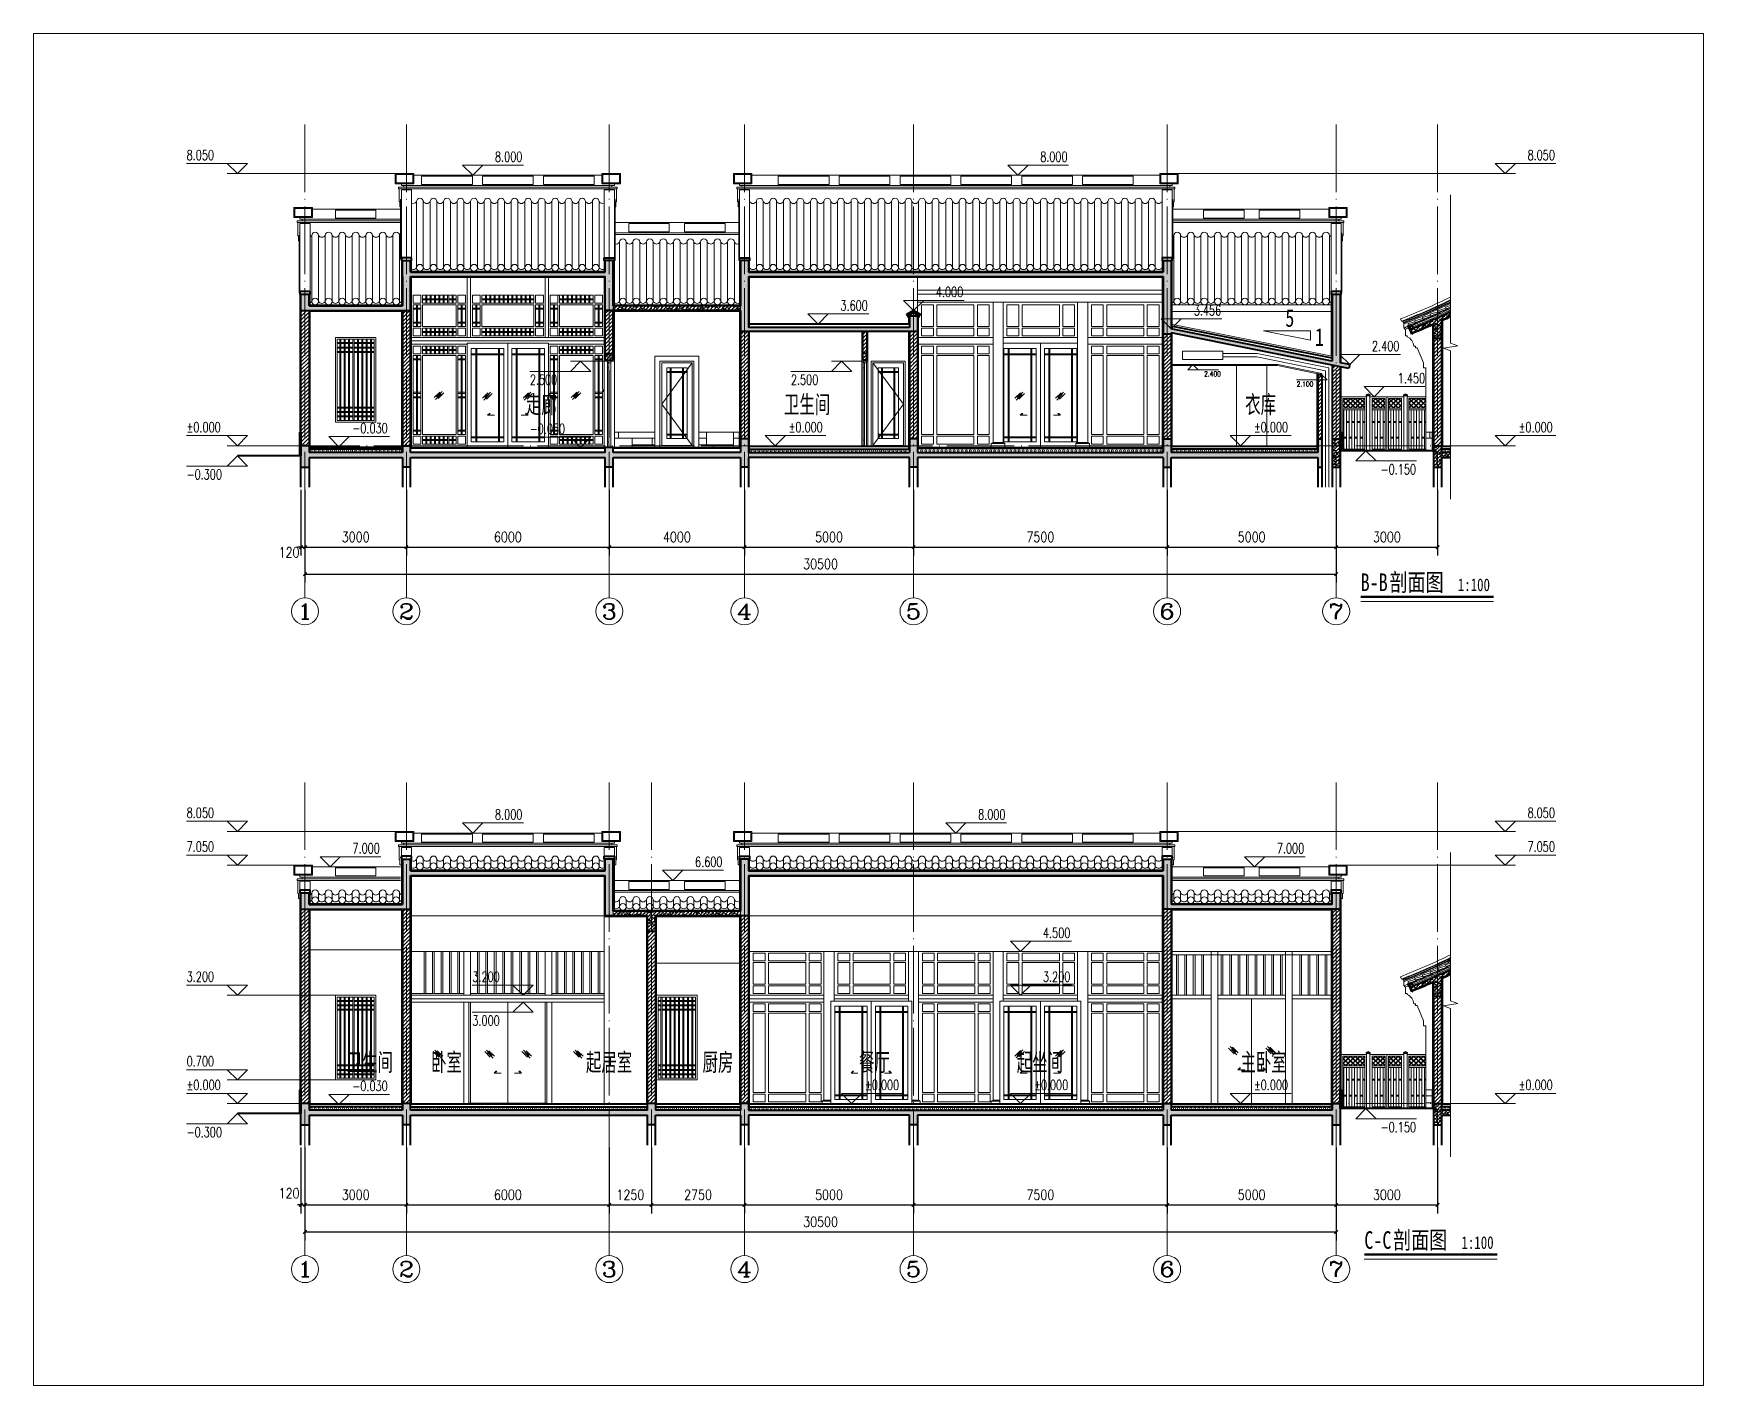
# Model space of a CAD drawing. Extents: x 577108 to 1042908, y 41950 to 81950.
# Drawn here: x 854708 to 904108, y 41950 to 81950 of the extents above; entities that cross this region are included whole.
import ezdxf
from ezdxf.enums import TextEntityAlignment as Align

# ---------------------------------------------------------------- set-up
doc = ezdxf.new("R2010")
doc.units = 0
doc.header["$LTSCALE"] = 1000
doc.header["$MEASUREMENT"] = 0
doc.linetypes.add('DOTE', pattern=[2.42, 2, -0.2, 0.02, -0.2])
doc.layers.get('0').update_dxf_attribs({"linetype": 'CONTINUOUS', "lineweight": 13})
doc.layers.get('Defpoints').update_dxf_attribs({"linetype": 'CONTINUOUS', "lineweight": 5})
for name, color, linetype, lineweight in [('AXIS', 3, 'CONTINUOUS', 15), ('AXIS_TEXT', 7, 'CONTINUOUS', 20), ('DIM_ELEV', 3, 'CONTINUOUS', 15), ('DIM_SYMB', 3, 'CONTINUOUS', 15), ('DOOR', 2, 'CONTINUOUS', 5), ('DOTE', 1, 'DOTE', 0), ('hatch', 8, 'CONTINUOUS', 5), ('LM-1', 7, 'CONTINUOUS', 18), ('LM-2', 8, 'CONTINUOUS', 18), ('LM-3', 251, 'CONTINUOUS', 5), ('LM-L', 7, 'CONTINUOUS', 15), ('LM-S', 8, 'CONTINUOUS', 5), ('PUB_HATCH', 8, 'CONTINUOUS', 5), ('PUB_TEXT', 7, 'CONTINUOUS', 20), ('REVISION', 1, 'CONTINUOUS', 5), ('wall', 2, 'CONTINUOUS', 40), ('姓名', 7, 'CONTINUOUS', 15), ('瓦1', 8, 'CONTINUOUS', 15), ('瓦2', 2, 'CONTINUOUS', 15), ('粉刷线', 251, 'CONTINUOUS', 0)]:
    doc.layers.add(name, color=color, linetype=linetype, lineweight=lineweight)
doc.styles.add('_TCH_AXIS', font='COMPLEX', dxfattribs={"bigfont": 'GBCBIG'})
doc.styles.add('_TCH_DIM', font='SIMPLEX', dxfattribs={"bigfont": 'GBCBIG'})
doc.styles.add('COMPLEX', font='COMPLEX')
doc.styles.add('DIM_FONT', font='SIMPLEX.shx', dxfattribs={"width": 0.8, "bigfont": 'hztxt.shx'})
doc.styles.add('HZ', font='romanc.shx', dxfattribs={"width": 0.7, "bigfont": 'hzdx.shx'})
doc.styles.add('SIMHEI', font='simhei.ttf', dxfattribs={"width": 0.75, "height": 10})
doc.dimstyles.new('DIMN', dxfattribs={"dimtxt": 300, "dimasz": 100, "dimexe": 250, "dimexo": 300, "dimgap": 150, "dimtad": 1, "dimdec": 0, "dimzin": 0, "dimdsep": 46, "dimtxsty": 'DIM_FONT', "dimblk": 'ARCHTICK', "dimcen": 0.09, "dimclrt": 7, "dimazin": 2, "dimtfac": 1, "dimtdec": 0, "dimtix": 1, "dimtmove": 2, "dimatfit": 3, "dimldrblk": 'ARCHTICK', "dimfxl": 0, "dimtolj": 1, "dimtzin": 0, "dimarcsym": 0})
pattern_1 = [(45, (-441987.82, -391225.23), (-53.0330086, 53.0330086), []), (50, (-441987.82, -391225.23), (215.178055, -18.82564), [22.5, -247.5]), (355, (-441987.82, -391225.23), (-41.6254, 225.65764), [18, -198]), (100.4514, (-441969.89, -391226.8), (173.552815, 206.831863), [19.122057, -210.342634]), (46.1842, (-441987.82, -391165.23), (320.172315, -49.655704), [33.75, -371.25]), (96.6356, (-441961.14, -391169.37), (280.39881, 292.23536), [28.68309, -315.5139]), (351.1842, (-441987.82, -391165.23), (280.39858, 292.23558), [27, -297]), (21, (-441957.82, -391180.23), (179.072116, -120.785667), [22.5, -247.5]), (326, (-441957.82, -391180.23), (72.9946, 217.545014), [18, -198]), (71.4514, (-441942.9, -391190.3), (252.06679, 96.75915), [19.122057, -210.342634]), (37.5, (-441987.82, -391225.23), (3.6479566, 99.868156), [0, -195.6, 0, -201, 0, -198.75]), (7.5, (-441987.82, -391225.23), (78.920861, 118.3235136), [0, -114.6, 0, -191.1, 0, -75.75]), (327.5, (-442054.72, -391225.23), (160.146731, -6.7664615), [0, -75, 0, -234, 0, -310.5]), (317.5, (-442084.72, -391225.23), (174.955851, 30.031495), [0, -97.5, 0, -155.4, 0, -220.5])]
pattern_2 = [(45, (-441987.82, -391167.93), (-56.427121, 56.427121), [])]
pattern_3 = [(45, (-441987.82, -391225.23), (-61.8718434, 61.8718434), []), (50, (-441987.82, -391225.23), (251.041064, -21.963247), [26.25, -288.75]), (355, (-441987.82, -391225.23), (-48.562967, 263.267247), [21, -231]), (100.4514, (-441966.9, -391227.06), (202.478284, 241.30384), [22.309067, -245.39974]), (46.1842, (-441987.82, -391155.23), (373.53437, -57.931655), [39.375, -433.125]), (96.6356, (-441956.7, -391160.06), (327.13195, 340.941255), [33.4636, -368.09955]), (351.1842, (-441987.8, -391155.23), (327.13168, 340.94151), [31.5, -346.5]), (21, (-441952.82, -391172.73), (208.917468, -140.916612), [26.25, -288.75]), (326, (-441952.82, -391172.73), (85.160366, 253.802516), [21, -231]), (71.4514, (-441935.4, -391184.47), (294.07792, 112.885674), [22.309067, -245.39974]), (37.5, (-441987.82, -391225.23), (4.2559494, 116.512849), [0, -228.2, 0, -234.5, 0, -231.875]), (7.5, (-441987.82, -391225.23), (92.074338, 138.044099), [0, -133.7, 0, -222.95, 0, -88.375]), (327.5, (-442065.87, -391225.23), (186.8378527, -7.894205), [0, -87.5, 0, -273, 0, -362.25]), (317.5, (-442100.87, -391225.23), (204.11516, 35.036744), [0, -113.75, 0, -181.3, 0, -257.25])]
pattern_4 = [(45, (-441987.818, -391215.68), (-18.8090404, 18.8090404), []), (45, (-441978.568, -391225.23), (-18.8090404, 18.8090404), [10.5, -6])]
pattern_5 = [(0, (-441988, -391225.2), (9e-13, 4000), [3000, -1000]), (0, (-441988, -391025.2), (9e-13, 4000), [-1200, 1200, -600, 1000]), (0, (-441988, -390825.2), (9e-13, 4000), [-1800, 2200]), (0, (-441988, -390625.2), (9e-13, 4000), [1800, -2200]), (0, (-441988, -390425.2), (9e-13, 4000), [-800, 3200]), (0, (-441988, -390225.2), (9e-13, 4000), [1400, -1000, 1200, -400]), (0, (-440588, -390025.2), (9e-13, 4000), [3200, -800]), (0, (-442188, -389825.2), (9e-13, 4000), [2200, -1800]), (0, (-442788, -389625.2), (9e-13, 4000), [1800, -2200]), (0, (-441988, -389425.2), (9e-13, 4000), [3200, -800]), (0, (-441988, -389225.2), (9e-13, 4000), [-1600, 1000, -600, 800]), (0, (-439988, -389025.2), (9e-13, 4000), [2400, -1600]), (0, (-441588, -388825.2), (9e-13, 4000), [1600, -800, 600, -1000]), (0, (-440788, -388625.2), (9e-13, 4000), [1600, -600, 1000, -800]), (0, (-439188, -388425.2), (9e-13, 4000), [2400, -1600]), (0, (-440788, -388225.2), (9e-13, 4000), [1600, -2400]), (0, (-439988, -388025.2), (9e-13, 4000), [1800, -2200]), (0, (-439988, -387825.2), (9e-13, 4000), [-1200, 2800]), (0, (-441188, -387625.2), (9e-13, 4000), [1200, -2800]), (0, (-439988, -387425.2), (9e-13, 4000), [2800, -1200]), (90, (-441988, -389625.2), (-4000, 1e-12), [600, -1600, 1400, -400]), (90, (-441588, -389425.2), (-4000, 1e-12), [1000, -600, 400, -2000]), (90, (-441388, -390225.2), (-4000, 1e-12), [400, -3600]), (90, (-441188, -390625.2), (-4000, 1e-12), [400, -2400, 600, -600]), (90, (-440988, -389825.2), (-4000, 1e-12), [400, -3600]), (90, (-440788, -391225.2), (-4000, 1e-12), [600, -1800, 1000, -600]), (90, (-440588, -390425.2), (-4000, 1e-12), [600, -3400]), (90, (-440388, -389425.2), (-4000, 1e-12), [600, -200, 400, -2800]), (90, (-440188, -391025.2), (-4000, 1e-12), [600, -3400]), (90, (-439988, -390025.2), (-4000, 1e-12), [600, -200, 600, -400, 1000, -1200]), (90, (-439588, -390025.2), (-4000, 1e-12), [-2800, 400, -400, 400]), (90, (-439388, -389425.2), (-4000, 1e-12), [400, -3600]), (90, (-439188, -390825.2), (-4000, 1e-12), [400, -1400, 1000, -1200]), (90, (-438988, -390225.2), (-4000, 1e-12), [200, -2600, 600, -600]), (90, (-438788, -390025.2), (-4000, 1e-12), [1000, -1000, 600, -1400]), (90, (-438588, -389025.2), (-4000, 1e-12), [600, -1000, 400, -2000]), (90, (-438388, -390425.2), (-4000, 1e-12), [400, -3600]), (90, (-438188, -390025.2), (-4000, 1e-12), [400, -1200, 600, -1800])]
pattern_6 = [(45, (-167849.3, -367134.04), (-53.0330086, 53.0330086), []), (50, (-167849.3, -367134.04), (215.178055, -18.82564), [22.5, -247.5]), (355, (-167849.3, -367134.04), (-41.6254, 225.65764), [18, -198]), (100.4514, (-167831.37, -367135.6), (173.552815, 206.831863), [19.122057, -210.342634]), (46.1842, (-167849.3, -367074.04), (320.172315, -49.655704), [33.75, -371.25]), (96.6356, (-167822.62, -367078.18), (280.39881, 292.23536), [28.68309, -315.5139]), (351.1842, (-167849.3, -367074.04), (280.39858, 292.23558), [27, -297]), (21, (-167819.3, -367089.04), (179.072116, -120.785667), [22.5, -247.5]), (326, (-167819.3, -367089.04), (72.9946, 217.545014), [18, -198]), (71.4514, (-167804.37, -367099.1), (252.06679, 96.75915), [19.122057, -210.342634]), (37.5, (-167849.3, -367134.04), (3.6479566, 99.868156), [0, -195.6, 0, -201, 0, -198.75]), (7.5, (-167849.3, -367134.04), (78.920861, 118.323514), [0, -114.6, 0, -191.1, 0, -75.75]), (327.5, (-167916.2, -367134.04), (160.146731, -6.7664615), [0, -75, 0, -234, 0, -310.5]), (317.5, (-167946.2, -367134.04), (174.95585, 30.031495), [0, -97.5, 0, -155.4, 0, -220.5])]
pattern_7 = [(45, (-519364.91, -410682.93), (-53.0330086, 53.0330086), []), (50, (-519364.91, -410682.93), (215.178055, -18.82564), [22.5, -247.5]), (355, (-519364.91, -410682.93), (-41.6254, 225.65764), [18, -198]), (100.4514, (-519346.98, -410684.5), (173.552815, 206.831863), [19.122057, -210.342634]), (46.1842, (-519364.9, -410622.93), (320.172315, -49.655704), [33.75, -371.25]), (96.6356, (-519338.23, -410627.07), (280.39881, 292.23536), [28.68309, -315.5139]), (351.1842, (-519364.9, -410622.93), (280.39858, 292.23558), [27, -297]), (21, (-519334.91, -410637.93), (179.072116, -120.785667), [22.5, -247.5]), (326, (-519334.91, -410637.93), (72.9946, 217.545014), [18, -198]), (71.4514, (-519319.99, -410648), (252.06679, 96.75915), [19.122057, -210.342634]), (37.5, (-519364.91, -410682.93), (3.6479566, 99.868156), [0, -195.6, 0, -201, 0, -198.75]), (7.5, (-519364.91, -410682.93), (78.920861, 118.3235136), [0, -114.6, 0, -191.1, 0, -75.75]), (327.5, (-519431.81, -410682.93), (160.146731, -6.7664615), [0, -75, 0, -234, 0, -310.5]), (317.5, (-519461.81, -410682.93), (174.955851, 30.031495), [0, -97.5, 0, -155.4, 0, -220.5])]
pattern_8 = [(45, (-519364.91, -410625.63), (-56.427121, 56.427121), [])]
pattern_9 = [(45, (-519364.912, -410673.382), (-18.8090404, 18.8090404), []), (45, (-519355.662, -410682.932), (-18.8090404, 18.8090404), [10.5, -6])]
pattern_10 = [(45, (-167849.3, -386591.74), (-53.0330086, 53.0330086), []), (50, (-167849.3, -386591.74), (215.178055, -18.82564), [22.5, -247.5]), (355, (-167849.3, -386591.74), (-41.6254, 225.65764), [18, -198]), (100.4514, (-167831.37, -386593.31), (173.552815, 206.831863), [19.122057, -210.342634]), (46.1842, (-167849.3, -386531.74), (320.172315, -49.655704), [33.75, -371.25]), (96.6356, (-167822.62, -386535.88), (280.39881, 292.23536), [28.68309, -315.5139]), (351.1842, (-167849.3, -386531.74), (280.39858, 292.23558), [27, -297]), (21, (-167819.3, -386546.74), (179.072116, -120.785667), [22.5, -247.5]), (326, (-167819.3, -386546.74), (72.9946, 217.545014), [18, -198]), (71.4514, (-167804.37, -386556.8), (252.06679, 96.75915), [19.122057, -210.342634]), (37.5, (-167849.3, -386591.74), (3.6479566, 99.868156), [0, -195.6, 0, -201, 0, -198.75]), (7.5, (-167849.3, -386591.74), (78.920861, 118.323514), [0, -114.6, 0, -191.1, 0, -75.75]), (327.5, (-167916.2, -386591.74), (160.146731, -6.7664615), [0, -75, 0, -234, 0, -310.5]), (317.5, (-167946.2, -386591.74), (174.95585, 30.031495), [0, -97.5, 0, -155.4, 0, -220.5])]

msp = doc.modelspace()

# ---------------------------------------------------------------- texts
at = {"layer": 'PUB_TEXT'}
for s, height, style, width, p in [('8.050', 297.5, '_TCH_DIM', 0.705882, (859240.8415, 78202.8769)), ('8.000', 297.5, '_TCH_DIM', 0.705882, (868361.3352, 78152.8769)), ('8.000', 297.5, '_TCH_DIM', 0.705882, (884486.4407, 78152.8769)), ('8.050', 297.5, '_TCH_DIM', 0.705882, (898900.8415, 78202.8769)), ('4.000', 297.5, '_TCH_DIM', 0.705882, (881400.8415, 74152.8769)), ('3.600', 297.5, '_TCH_DIM', 0.705882, (878578.5989, 73752.8769)), ('3.456', 297.5, '_TCH_DIM', 0.705882, (889030.8415, 73608.8769)), ('5', 522.7848, 'SIMHEI', 0.75, (891736.6064, 73270.8392)), ('1', 522.7848, 'SIMHEI', 0.75, (892612.4629, 72706.2626)), ('2.400', 297.5, '_TCH_DIM', 0.705882, (894300.8415, 72552.8769)), ('2.500', 297.5, '_TCH_DIM', 0.705882, (869390.8415, 71555.3769)), ('2.500', 297.5, '_TCH_DIM', 0.705882, (877112.5235, 71555.3769)), ('2.400', 148.75, '_TCH_DIM', 0.705882, (889336.0677, 71804.1269)), ('2.100', 148.75, '_TCH_DIM', 0.705882, (892070.8415, 71504.1269)), ('1.450', 297.5, '_TCH_DIM', 0.705882, (895064.1024, 71602.8769)), ('%%P0.000', 297.5, '_TCH_DIM', 0.705882, (859240.8415, 70152.8769)), ('-0.030', 297.5, '_TCH_DIM', 0.705882, (864144.3118, 70122.8769)), ('-0.050', 297.5, '_TCH_DIM', 0.705882, (869390.8415, 70102.8769)), ('%%P0.000', 297.5, '_TCH_DIM', 0.705882, (877049.2567, 70152.8769)), ('%%P0.000', 297.5, '_TCH_DIM', 0.705882, (890810.3103, 70152.8769)), ('%%P0.000', 297.5, '_TCH_DIM', 0.705882, (898640.8415, 70152.8769)), ('-0.150', 297.5, '_TCH_DIM', 0.705882, (894559.2886, 68905.3769)), ('-0.300', 297.5, '_TCH_DIM', 0.705882, (859240.8415, 68755.3769)), ('B-B', 522.78481, 'SIMHEI', 0.75, (893965.7853, 65452.8769)), ('剖面图', 522.78481, 'SIMHEI', 0.75, (894816.4182, 65452.8769)), ('1:100', 373.41772, 'SIMHEI', 0.75, (896838.0005, 65452.8769)), ('8.050', 297.5, '_TCH_DIM', 0.705882, (859240.8415, 58745.1748)), ('8.000', 297.5, '_TCH_DIM', 0.705882, (868361.3352, 58695.1748)), ('8.000', 297.5, '_TCH_DIM', 0.705882, (882650.8415, 58695.1748)), ('8.050', 297.5, '_TCH_DIM', 0.705882, (898900.8415, 58745.1748)), ('7.050', 297.5, '_TCH_DIM', 0.705882, (859240.8415, 57745.1748)), ('7.000', 297.5, '_TCH_DIM', 0.705882, (864145.695, 57695.1748)), ('7.000', 297.5, '_TCH_DIM', 0.705882, (891486.3983, 57695.1748)), ('7.050', 297.5, '_TCH_DIM', 0.705882, (898900.8415, 57745.1748)), ('6.600', 297.5, '_TCH_DIM', 0.705882, (874279.6481, 57295.1748)), ('4.500', 297.5, '_TCH_DIM', 0.705882, (884568.1963, 55195.1748)), ('3.200', 297.5, '_TCH_DIM', 0.705882, (859240.8415, 53895.1748)), ('3.200', 297.5, '_TCH_DIM', 0.705882, (867690.6772, 53895.1748)), ('3.200', 297.5, '_TCH_DIM', 0.705882, (884568.1963, 53895.1748)), ('3.000', 297.5, '_TCH_DIM', 0.705882, (867690.6772, 52597.6748)), ('0.700', 297.5, '_TCH_DIM', 0.705882, (859240.8415, 51395.1748)), ('%%P0.000', 297.5, '_TCH_DIM', 0.705882, (859240.8415, 50695.1748)), ('-0.030', 297.5, '_TCH_DIM', 0.705882, (864144.3118, 50665.1748)), ('%%P0.000', 297.5, '_TCH_DIM', 0.705882, (879308.1963, 50695.1748)), ('%%P0.000', 297.5, '_TCH_DIM', 0.705882, (884308.1963, 50695.1748)), ('%%P0.000', 297.5, '_TCH_DIM', 0.705882, (890810.3103, 50695.1748)), ('%%P0.000', 297.5, '_TCH_DIM', 0.705882, (898640.8415, 50695.1748)), ('-0.300', 297.5, '_TCH_DIM', 0.705882, (859240.8415, 49297.6748)), ('-0.150', 297.5, '_TCH_DIM', 0.705882, (894559.2886, 49447.6748)), ('C-C', 522.78481, 'SIMHEI', 0.75, (894073.2882, 45995.1748)), ('剖面图', 522.78481, 'SIMHEI', 0.75, (894923.9211, 45995.1748)), ('1:100', 373.41772, 'SIMHEI', 0.75, (896945.5034, 45995.1748))]:
    msp.add_text(s, height=height, dxfattribs=dict(at, style=style, width=width)).set_placement(p)
at = {"layer": '姓名', "style": 'HZ', "width": 0.8}
for s, p in [('走廊', (869276.3656, 70653.8067)), ('卫生间', (876907.2193, 70653.8067)), ('衣库', (890550.4431, 70653.8067)), ('卫生间', (863974.8637, 51196.1046)), ('卧室', (866469.6973, 51196.1046)), ('起居室', (871051.3785, 51196.1046)), ('厨房', (874498.975, 51196.1046)), ('餐厅', (879128.9421, 51196.1046)), ('起坐间', (883792.3386, 51196.1046)), ('主卧室', (890408.8506, 51196.1046))]:
    msp.add_text(s, height=600, dxfattribs=at).set_placement(p)

# ---------------------------------------------------------------- blocks, each defined once
blk = doc.blocks.new('wa1')
at = {"layer": '瓦1'}
for p in [(-296, 55), (-47, 71)]:
    blk.add_line(p, (-291, 105), dxfattribs=at)
at = {"layer": '瓦2', "color": 2}
for p, q in [((-298, 33), (-296, 55)), ((-298, 33), (-258, 29)), ((2, 25), (-296, 55)), ((-258, 36), (-14, 11)), ((-258, 36), (-258, 29)), ((-14, 11), (-15, 1)), ((-15, 1), (0, 0)), ((2, 25), (0, 0))]:
    blk.add_line(p, q, dxfattribs=at)
blk = doc.blocks.new('M1')
at = {"layer": 'DOOR', "color": 8}
for p, q in [((-0.15, -0.1), (0.014, 0.064)), ((-0.112, -0.156), (0.052, 0.008)), ((-0.081, -0.081), (0.084, 0.083)), ((-0.03, -0.125), (0.134, 0.039))]:
    blk.add_line(p, q, dxfattribs=at)
blk = doc.blocks.new('_ArchTick')
at = {"color": 0, "linetype": 'ByBlock', "const_width": 0.4}
blk.add_lwpolyline([(-0.5, -0.5), (0.5, 0.5)], dxfattribs=at)
blk = doc.blocks.new('*D174')
at = {"layer": 'AXIS', "color": 0, "lineweight": -2, "transparency": 16777216}
for p, q in [((862621, 48995), (862621, 47045)), ((862741, 48995), (862741, 47045)), ((862621, 47295), (862521, 47295)), ((862621, 47295), (862741, 47295)), ((862741, 47295), (862841, 47295))]:
    blk.add_line(p, q, dxfattribs=at)
at = {"layer": 'Defpoints', "color": 0, "transparency": 16777216}
for p in [(862621, 49295), (862741, 49295), (862741, 47295)]:
    blk.add_point(p, dxfattribs=at)
at = {"layer": 'AXIS', "color": 0, "lineweight": -2, "transparency": 16777216, "xscale": 100, "yscale": 100, "zscale": 100}
blk.add_blockref('_ArchTick', (862621, 47295), dxfattribs=at)
at = {"layer": 'AXIS', "color": 0, "lineweight": -2, "transparency": 16777216, "xscale": 100, "yscale": 100, "zscale": 100, "rotation": 180}
blk.add_blockref('_ArchTick', (862741, 47295), dxfattribs=at)
at = {"layer": 'AXIS', "color": 7, "transparency": 16777216, "insert": (862271, 47640), "char_height": 300, "attachment_point": 5, "style": 'DIM_FONT'}
blk.add_mtext('\\A1;120', dxfattribs=at)
blk = doc.blocks.new('*D175')
at = {"layer": 'AXIS', "color": 0, "lineweight": -2, "transparency": 16777216}
for p, q in [((862741, 48995), (862741, 47045)), ((865741, 48995), (865741, 47045)), ((862741, 47295), (865741, 47295))]:
    blk.add_line(p, q, dxfattribs=at)
at = {"layer": 'Defpoints', "color": 0, "transparency": 16777216}
for p in [(862741, 49295), (865741, 49295), (865741, 47295)]:
    blk.add_point(p, dxfattribs=at)
at = {"layer": 'AXIS', "color": 0, "lineweight": -2, "transparency": 16777216, "xscale": 100, "yscale": 100, "zscale": 100, "rotation": 180}
blk.add_blockref('_ArchTick', (862741, 47295), dxfattribs=at)
at = {"layer": 'AXIS', "color": 0, "lineweight": -2, "transparency": 16777216, "xscale": 100, "yscale": 100, "zscale": 100}
blk.add_blockref('_ArchTick', (865741, 47295), dxfattribs=at)
at = {"layer": 'AXIS', "color": 7, "transparency": 16777216, "insert": (864241, 47595), "char_height": 300, "attachment_point": 5, "style": 'DIM_FONT'}
blk.add_mtext('\\A1;3000', dxfattribs=at)
blk = doc.blocks.new('*D176')
at = {"layer": 'AXIS', "color": 0, "lineweight": -2, "transparency": 16777216}
for p, q in [((865741, 48995), (865741, 47045)), ((871741, 48995), (871741, 47045)), ((865741, 47295), (871741, 47295))]:
    blk.add_line(p, q, dxfattribs=at)
at = {"layer": 'Defpoints', "color": 0, "transparency": 16777216}
for p in [(865741, 49295), (871741, 49295), (871741, 47295)]:
    blk.add_point(p, dxfattribs=at)
at = {"layer": 'AXIS', "color": 0, "lineweight": -2, "transparency": 16777216, "xscale": 100, "yscale": 100, "zscale": 100, "rotation": 180}
blk.add_blockref('_ArchTick', (865741, 47295), dxfattribs=at)
at = {"layer": 'AXIS', "color": 0, "lineweight": -2, "transparency": 16777216, "xscale": 100, "yscale": 100, "zscale": 100}
blk.add_blockref('_ArchTick', (871741, 47295), dxfattribs=at)
at = {"layer": 'AXIS', "color": 7, "transparency": 16777216, "insert": (868741, 47595), "char_height": 300, "attachment_point": 5, "style": 'DIM_FONT'}
blk.add_mtext('\\A1;6000', dxfattribs=at)
blk = doc.blocks.new('*D177')
at = {"layer": 'AXIS', "color": 0, "lineweight": -2, "transparency": 16777216}
for p, q in [((871741, 48995), (871741, 47045)), ((872991, 48995), (872991, 47045)), ((871741, 47295), (872991, 47295))]:
    blk.add_line(p, q, dxfattribs=at)
at = {"layer": 'Defpoints', "color": 0, "transparency": 16777216}
for p in [(871741, 49295), (872991, 49295), (872991, 47295)]:
    blk.add_point(p, dxfattribs=at)
at = {"layer": 'AXIS', "color": 0, "lineweight": -2, "transparency": 16777216, "xscale": 100, "yscale": 100, "zscale": 100, "rotation": 180}
blk.add_blockref('_ArchTick', (871741, 47295), dxfattribs=at)
at = {"layer": 'AXIS', "color": 0, "lineweight": -2, "transparency": 16777216, "xscale": 100, "yscale": 100, "zscale": 100}
blk.add_blockref('_ArchTick', (872991, 47295), dxfattribs=at)
at = {"layer": 'AXIS', "color": 7, "transparency": 16777216, "insert": (872366, 47595), "char_height": 300, "attachment_point": 5, "style": 'DIM_FONT'}
blk.add_mtext('\\A1;1250', dxfattribs=at)
blk = doc.blocks.new('*D178')
at = {"layer": 'AXIS', "color": 0, "lineweight": -2, "transparency": 16777216}
for p, q in [((872991, 48995), (872991, 47045)), ((875741, 48995), (875741, 47045)), ((872991, 47295), (875741, 47295))]:
    blk.add_line(p, q, dxfattribs=at)
at = {"layer": 'Defpoints', "color": 0, "transparency": 16777216}
for p in [(872991, 49295), (875741, 49295), (875741, 47295)]:
    blk.add_point(p, dxfattribs=at)
at = {"layer": 'AXIS', "color": 0, "lineweight": -2, "transparency": 16777216, "xscale": 100, "yscale": 100, "zscale": 100, "rotation": 180}
blk.add_blockref('_ArchTick', (872991, 47295), dxfattribs=at)
at = {"layer": 'AXIS', "color": 0, "lineweight": -2, "transparency": 16777216, "xscale": 100, "yscale": 100, "zscale": 100}
blk.add_blockref('_ArchTick', (875741, 47295), dxfattribs=at)
at = {"layer": 'AXIS', "color": 7, "transparency": 16777216, "insert": (874366, 47595), "char_height": 300, "attachment_point": 5, "style": 'DIM_FONT'}
blk.add_mtext('\\A1;2750', dxfattribs=at)
blk = doc.blocks.new('*D179')
at = {"layer": 'AXIS', "color": 0, "lineweight": -2, "transparency": 16777216}
for p, q in [((875741, 48995), (875741, 47045)), ((880741, 48995), (880741, 47045)), ((875741, 47295), (880741, 47295))]:
    blk.add_line(p, q, dxfattribs=at)
at = {"layer": 'Defpoints', "color": 0, "transparency": 16777216}
for p in [(875741, 49295), (880741, 49295), (880741, 47295)]:
    blk.add_point(p, dxfattribs=at)
at = {"layer": 'AXIS', "color": 0, "lineweight": -2, "transparency": 16777216, "xscale": 100, "yscale": 100, "zscale": 100, "rotation": 180}
blk.add_blockref('_ArchTick', (875741, 47295), dxfattribs=at)
at = {"layer": 'AXIS', "color": 0, "lineweight": -2, "transparency": 16777216, "xscale": 100, "yscale": 100, "zscale": 100}
blk.add_blockref('_ArchTick', (880741, 47295), dxfattribs=at)
at = {"layer": 'AXIS', "color": 7, "transparency": 16777216, "insert": (878241, 47595), "char_height": 300, "attachment_point": 5, "style": 'DIM_FONT'}
blk.add_mtext('\\A1;5000', dxfattribs=at)
blk = doc.blocks.new('*D180')
at = {"layer": 'AXIS', "color": 0, "lineweight": -2, "transparency": 16777216}
for p, q in [((880741, 48995), (880741, 47045)), ((888241, 48995), (888241, 47045)), ((880741, 47295), (888241, 47295))]:
    blk.add_line(p, q, dxfattribs=at)
at = {"layer": 'Defpoints', "color": 0, "transparency": 16777216}
for p in [(880741, 49295), (888241, 49295), (888241, 47295)]:
    blk.add_point(p, dxfattribs=at)
at = {"layer": 'AXIS', "color": 0, "lineweight": -2, "transparency": 16777216, "xscale": 100, "yscale": 100, "zscale": 100, "rotation": 180}
blk.add_blockref('_ArchTick', (880741, 47295), dxfattribs=at)
at = {"layer": 'AXIS', "color": 0, "lineweight": -2, "transparency": 16777216, "xscale": 100, "yscale": 100, "zscale": 100}
blk.add_blockref('_ArchTick', (888241, 47295), dxfattribs=at)
at = {"layer": 'AXIS', "color": 7, "transparency": 16777216, "insert": (884491, 47595), "char_height": 300, "attachment_point": 5, "style": 'DIM_FONT'}
blk.add_mtext('\\A1;7500', dxfattribs=at)
blk = doc.blocks.new('*D181')
at = {"layer": 'AXIS', "color": 0, "lineweight": -2, "transparency": 16777216}
for p, q in [((888241, 48995), (888241, 47045)), ((893241, 48995), (893241, 47045)), ((888241, 47295), (893241, 47295))]:
    blk.add_line(p, q, dxfattribs=at)
at = {"layer": 'Defpoints', "color": 0, "transparency": 16777216}
for p in [(888241, 49295), (893241, 49295), (893241, 47295)]:
    blk.add_point(p, dxfattribs=at)
at = {"layer": 'AXIS', "color": 0, "lineweight": -2, "transparency": 16777216, "xscale": 100, "yscale": 100, "zscale": 100, "rotation": 180}
blk.add_blockref('_ArchTick', (888241, 47295), dxfattribs=at)
at = {"layer": 'AXIS', "color": 0, "lineweight": -2, "transparency": 16777216, "xscale": 100, "yscale": 100, "zscale": 100}
blk.add_blockref('_ArchTick', (893241, 47295), dxfattribs=at)
at = {"layer": 'AXIS', "color": 7, "transparency": 16777216, "insert": (890741, 47595), "char_height": 300, "attachment_point": 5, "style": 'DIM_FONT'}
blk.add_mtext('\\A1;5000', dxfattribs=at)
blk = doc.blocks.new('*D182')
at = {"layer": 'AXIS', "color": 0, "lineweight": -2, "transparency": 16777216}
for p, q in [((893241, 48995), (893241, 47045)), ((896241, 48995), (896241, 47045)), ((893241, 47295), (896241, 47295))]:
    blk.add_line(p, q, dxfattribs=at)
at = {"layer": 'Defpoints', "color": 0, "transparency": 16777216}
for p in [(893241, 49295), (896241, 49295), (896241, 47295)]:
    blk.add_point(p, dxfattribs=at)
at = {"layer": 'AXIS', "color": 0, "lineweight": -2, "transparency": 16777216, "xscale": 100, "yscale": 100, "zscale": 100, "rotation": 180}
blk.add_blockref('_ArchTick', (893241, 47295), dxfattribs=at)
at = {"layer": 'AXIS', "color": 0, "lineweight": -2, "transparency": 16777216, "xscale": 100, "yscale": 100, "zscale": 100}
blk.add_blockref('_ArchTick', (896241, 47295), dxfattribs=at)
at = {"layer": 'AXIS', "color": 7, "transparency": 16777216, "insert": (894741, 47595), "char_height": 300, "attachment_point": 5, "style": 'DIM_FONT'}
blk.add_mtext('\\A1;3000', dxfattribs=at)
blk = doc.blocks.new('*D183')
at = {"layer": 'AXIS', "color": 0, "lineweight": -2, "transparency": 16777216}
for p, q in [((862741, 48995), (862741, 46245)), ((893241, 48995), (893241, 46245)), ((862741, 46495), (893241, 46495))]:
    blk.add_line(p, q, dxfattribs=at)
at = {"layer": 'Defpoints', "color": 0, "transparency": 16777216}
for p in [(862741, 49295), (893241, 49295), (893241, 46495)]:
    blk.add_point(p, dxfattribs=at)
at = {"layer": 'AXIS', "color": 0, "lineweight": -2, "transparency": 16777216, "xscale": 100, "yscale": 100, "zscale": 100, "rotation": 180}
blk.add_blockref('_ArchTick', (862741, 46495), dxfattribs=at)
at = {"layer": 'AXIS', "color": 0, "lineweight": -2, "transparency": 16777216, "xscale": 100, "yscale": 100, "zscale": 100}
blk.add_blockref('_ArchTick', (893241, 46495), dxfattribs=at)
at = {"layer": 'AXIS', "color": 7, "transparency": 16777216, "insert": (877991, 46795), "char_height": 300, "attachment_point": 5, "style": 'DIM_FONT'}
blk.add_mtext('\\A1;30500', dxfattribs=at)
blk = doc.blocks.new('*D201')
at = {"layer": 'AXIS', "color": 0, "lineweight": -2, "transparency": 16777216}
for p, q in [((862621, 68453), (862621, 66503)), ((862741, 68453), (862741, 66503)), ((862621, 66753), (862521, 66753)), ((862621, 66753), (862741, 66753)), ((862741, 66753), (862841, 66753))]:
    blk.add_line(p, q, dxfattribs=at)
at = {"layer": 'Defpoints', "color": 0, "transparency": 16777216}
for p in [(862621, 68753), (862741, 68753), (862741, 66753)]:
    blk.add_point(p, dxfattribs=at)
at = {"layer": 'AXIS', "color": 0, "lineweight": -2, "transparency": 16777216, "xscale": 100, "yscale": 100, "zscale": 100}
blk.add_blockref('_ArchTick', (862621, 66753), dxfattribs=at)
at = {"layer": 'AXIS', "color": 0, "lineweight": -2, "transparency": 16777216, "xscale": 100, "yscale": 100, "zscale": 100, "rotation": 180}
blk.add_blockref('_ArchTick', (862741, 66753), dxfattribs=at)
at = {"layer": 'AXIS', "color": 7, "transparency": 16777216, "insert": (862271, 66598), "char_height": 300, "attachment_point": 5, "style": 'DIM_FONT'}
blk.add_mtext('\\A1;120', dxfattribs=at)
blk = doc.blocks.new('*D202')
at = {"layer": 'AXIS', "color": 0, "lineweight": -2, "transparency": 16777216}
for p, q in [((862741, 68453), (862741, 66503)), ((865741, 68453), (865741, 66503)), ((862741, 66753), (865741, 66753))]:
    blk.add_line(p, q, dxfattribs=at)
at = {"layer": 'Defpoints', "color": 0, "transparency": 16777216}
for p in [(862741, 68753), (865741, 68753), (865741, 66753)]:
    blk.add_point(p, dxfattribs=at)
at = {"layer": 'AXIS', "color": 0, "lineweight": -2, "transparency": 16777216, "xscale": 100, "yscale": 100, "zscale": 100, "rotation": 180}
blk.add_blockref('_ArchTick', (862741, 66753), dxfattribs=at)
at = {"layer": 'AXIS', "color": 0, "lineweight": -2, "transparency": 16777216, "xscale": 100, "yscale": 100, "zscale": 100}
blk.add_blockref('_ArchTick', (865741, 66753), dxfattribs=at)
at = {"layer": 'AXIS', "color": 7, "transparency": 16777216, "insert": (864241, 67053), "char_height": 300, "attachment_point": 5, "style": 'DIM_FONT'}
blk.add_mtext('\\A1;3000', dxfattribs=at)
blk = doc.blocks.new('*D203')
at = {"layer": 'AXIS', "color": 0, "lineweight": -2, "transparency": 16777216}
for p, q in [((865741, 68453), (865741, 66503)), ((871741, 68453), (871741, 66503)), ((865741, 66753), (871741, 66753))]:
    blk.add_line(p, q, dxfattribs=at)
at = {"layer": 'Defpoints', "color": 0, "transparency": 16777216}
for p in [(865741, 68753), (871741, 68753), (871741, 66753)]:
    blk.add_point(p, dxfattribs=at)
at = {"layer": 'AXIS', "color": 0, "lineweight": -2, "transparency": 16777216, "xscale": 100, "yscale": 100, "zscale": 100, "rotation": 180}
blk.add_blockref('_ArchTick', (865741, 66753), dxfattribs=at)
at = {"layer": 'AXIS', "color": 0, "lineweight": -2, "transparency": 16777216, "xscale": 100, "yscale": 100, "zscale": 100}
blk.add_blockref('_ArchTick', (871741, 66753), dxfattribs=at)
at = {"layer": 'AXIS', "color": 7, "transparency": 16777216, "insert": (868741, 67053), "char_height": 300, "attachment_point": 5, "style": 'DIM_FONT'}
blk.add_mtext('\\A1;6000', dxfattribs=at)
blk = doc.blocks.new('*D204')
at = {"layer": 'AXIS', "color": 0, "lineweight": -2, "transparency": 16777216}
for p, q in [((871741, 68453), (871741, 66503)), ((875741, 68453), (875741, 66503)), ((871741, 66753), (875741, 66753))]:
    blk.add_line(p, q, dxfattribs=at)
at = {"layer": 'Defpoints', "color": 0, "transparency": 16777216}
for p in [(871741, 68753), (875741, 68753), (875741, 66753)]:
    blk.add_point(p, dxfattribs=at)
at = {"layer": 'AXIS', "color": 0, "lineweight": -2, "transparency": 16777216, "xscale": 100, "yscale": 100, "zscale": 100, "rotation": 180}
blk.add_blockref('_ArchTick', (871741, 66753), dxfattribs=at)
at = {"layer": 'AXIS', "color": 0, "lineweight": -2, "transparency": 16777216, "xscale": 100, "yscale": 100, "zscale": 100}
blk.add_blockref('_ArchTick', (875741, 66753), dxfattribs=at)
at = {"layer": 'AXIS', "color": 7, "transparency": 16777216, "insert": (873741, 67053), "char_height": 300, "attachment_point": 5, "style": 'DIM_FONT'}
blk.add_mtext('\\A1;4000', dxfattribs=at)
blk = doc.blocks.new('*D205')
at = {"layer": 'AXIS', "color": 0, "lineweight": -2, "transparency": 16777216}
for p, q in [((875741, 68453), (875741, 66503)), ((880741, 68453), (880741, 66503)), ((875741, 66753), (880741, 66753))]:
    blk.add_line(p, q, dxfattribs=at)
at = {"layer": 'Defpoints', "color": 0, "transparency": 16777216}
for p in [(875741, 68753), (880741, 68753), (880741, 66753)]:
    blk.add_point(p, dxfattribs=at)
at = {"layer": 'AXIS', "color": 0, "lineweight": -2, "transparency": 16777216, "xscale": 100, "yscale": 100, "zscale": 100, "rotation": 180}
blk.add_blockref('_ArchTick', (875741, 66753), dxfattribs=at)
at = {"layer": 'AXIS', "color": 0, "lineweight": -2, "transparency": 16777216, "xscale": 100, "yscale": 100, "zscale": 100}
blk.add_blockref('_ArchTick', (880741, 66753), dxfattribs=at)
at = {"layer": 'AXIS', "color": 7, "transparency": 16777216, "insert": (878241, 67053), "char_height": 300, "attachment_point": 5, "style": 'DIM_FONT'}
blk.add_mtext('\\A1;5000', dxfattribs=at)
blk = doc.blocks.new('*D206')
at = {"layer": 'AXIS', "color": 0, "lineweight": -2, "transparency": 16777216}
for p, q in [((880741, 68453), (880741, 66503)), ((888241, 68453), (888241, 66503)), ((880741, 66753), (888241, 66753))]:
    blk.add_line(p, q, dxfattribs=at)
at = {"layer": 'Defpoints', "color": 0, "transparency": 16777216}
for p in [(880741, 68753), (888241, 68753), (888241, 66753)]:
    blk.add_point(p, dxfattribs=at)
at = {"layer": 'AXIS', "color": 0, "lineweight": -2, "transparency": 16777216, "xscale": 100, "yscale": 100, "zscale": 100, "rotation": 180}
blk.add_blockref('_ArchTick', (880741, 66753), dxfattribs=at)
at = {"layer": 'AXIS', "color": 0, "lineweight": -2, "transparency": 16777216, "xscale": 100, "yscale": 100, "zscale": 100}
blk.add_blockref('_ArchTick', (888241, 66753), dxfattribs=at)
at = {"layer": 'AXIS', "color": 7, "transparency": 16777216, "insert": (884491, 67053), "char_height": 300, "attachment_point": 5, "style": 'DIM_FONT'}
blk.add_mtext('\\A1;7500', dxfattribs=at)
blk = doc.blocks.new('*D207')
at = {"layer": 'AXIS', "color": 0, "lineweight": -2, "transparency": 16777216}
for p, q in [((888241, 68453), (888241, 66503)), ((893241, 68453), (893241, 66503)), ((888241, 66753), (893241, 66753))]:
    blk.add_line(p, q, dxfattribs=at)
at = {"layer": 'Defpoints', "color": 0, "transparency": 16777216}
for p in [(888241, 68753), (893241, 68753), (893241, 66753)]:
    blk.add_point(p, dxfattribs=at)
at = {"layer": 'AXIS', "color": 0, "lineweight": -2, "transparency": 16777216, "xscale": 100, "yscale": 100, "zscale": 100, "rotation": 180}
blk.add_blockref('_ArchTick', (888241, 66753), dxfattribs=at)
at = {"layer": 'AXIS', "color": 0, "lineweight": -2, "transparency": 16777216, "xscale": 100, "yscale": 100, "zscale": 100}
blk.add_blockref('_ArchTick', (893241, 66753), dxfattribs=at)
at = {"layer": 'AXIS', "color": 7, "transparency": 16777216, "insert": (890741, 67053), "char_height": 300, "attachment_point": 5, "style": 'DIM_FONT'}
blk.add_mtext('\\A1;5000', dxfattribs=at)
blk = doc.blocks.new('*D208')
at = {"layer": 'AXIS', "color": 0, "lineweight": -2, "transparency": 16777216}
for p, q in [((893241, 68453), (893241, 66503)), ((896241, 68453), (896241, 66503)), ((893241, 66753), (896241, 66753))]:
    blk.add_line(p, q, dxfattribs=at)
at = {"layer": 'Defpoints', "color": 0, "transparency": 16777216}
for p in [(893241, 68753), (896241, 68753), (896241, 66753)]:
    blk.add_point(p, dxfattribs=at)
at = {"layer": 'AXIS', "color": 0, "lineweight": -2, "transparency": 16777216, "xscale": 100, "yscale": 100, "zscale": 100, "rotation": 180}
blk.add_blockref('_ArchTick', (893241, 66753), dxfattribs=at)
at = {"layer": 'AXIS', "color": 0, "lineweight": -2, "transparency": 16777216, "xscale": 100, "yscale": 100, "zscale": 100}
blk.add_blockref('_ArchTick', (896241, 66753), dxfattribs=at)
at = {"layer": 'AXIS', "color": 7, "transparency": 16777216, "insert": (894741, 67053), "char_height": 300, "attachment_point": 5, "style": 'DIM_FONT'}
blk.add_mtext('\\A1;3000', dxfattribs=at)
blk = doc.blocks.new('*D209')
at = {"layer": 'AXIS', "color": 0, "lineweight": -2, "transparency": 16777216}
for p, q in [((862741, 68453), (862741, 65703)), ((893241, 68453), (893241, 65703)), ((862741, 65953), (893241, 65953))]:
    blk.add_line(p, q, dxfattribs=at)
at = {"layer": 'Defpoints', "color": 0, "transparency": 16777216}
for p in [(862741, 68753), (893241, 68753), (893241, 65953)]:
    blk.add_point(p, dxfattribs=at)
at = {"layer": 'AXIS', "color": 0, "lineweight": -2, "transparency": 16777216, "xscale": 100, "yscale": 100, "zscale": 100, "rotation": 180}
blk.add_blockref('_ArchTick', (862741, 65953), dxfattribs=at)
at = {"layer": 'AXIS', "color": 0, "lineweight": -2, "transparency": 16777216, "xscale": 100, "yscale": 100, "zscale": 100}
blk.add_blockref('_ArchTick', (893241, 65953), dxfattribs=at)
at = {"layer": 'AXIS', "color": 7, "transparency": 16777216, "insert": (877991, 66253), "char_height": 300, "attachment_point": 5, "style": 'DIM_FONT'}
blk.add_mtext('\\A1;30500', dxfattribs=at)
blk = doc.blocks.new('_AXISO')
blk.add_circle((0, 0), 0.5)
at = {"layer": 'AXIS_TEXT', "style": 'COMPLEX', "width": 1.041667}
blk.add_attdef('A', text='', height=0.56, dxfattribs=at).set_placement((-0.25, -0.28), (0.25, -0.28), align=Align.FIT)

# ---------------------------------------------------------------- dimensions: what is measured, and where the dimension line sits
at = {"layer": 'AXIS'}
for base, p1, p2, picture, middle in [((862740.8415, 66752.8769), (862620.8415, 68752.8769), (862740.8415, 68752.8769), '*D201', (862270.8415, 66597.8769)), ((862740.8415, 47295.1748), (862620.8415, 49295.1748), (862740.8415, 49295.1748), '*D174', (862270.8415, 47640.1748))]:
    dim = msp.add_linear_dim(base=base, p1=p1, p2=p2, angle=0, dimstyle='DIMN', dxfattribs=at)
    dim.commit()
    dim.dimension.update_dxf_attribs({"geometry": picture, "text_midpoint": middle, "dimtype": 129})
for p1, p2, distance, picture, middle in [((862740.8415, 68752.8769), (865740.8415, 68752.8769), -2000, '*D202', (864240.8415, 67052.8769)), ((862740.8415, 68752.8769), (893240.8415, 68752.8769), -2800, '*D209', (877990.8415, 66252.8769)), ((865740.8415, 68752.8769), (871740.8415, 68752.8769), -2000, '*D203', (868740.8415, 67052.8769)), ((871740.8415, 68752.8769), (875740.8415, 68752.8769), -2000, '*D204', (873740.8415, 67052.8769)), ((875740.8415, 68752.8769), (880740.8415, 68752.8769), -2000, '*D205', (878240.8415, 67052.8769)), ((880740.8415, 68752.8769), (888240.8415, 68752.8769), -2000, '*D206', (884490.8415, 67052.8769)), ((888240.8415, 68752.8769), (893240.8415, 68752.8769), -2000, '*D207', (890740.8415, 67052.8769)), ((893240.8415, 68752.8769), (896240.8415, 68752.8769), -2000, '*D208', (894740.8415, 67052.8769)), ((862740.8415, 49295.1748), (865740.8415, 49295.1748), -2000, '*D175', (864240.8415, 47595.1748)), ((862740.8415, 49295.1748), (893240.8415, 49295.1748), -2800, '*D183', (877990.8415, 46795.1748)), ((865740.8415, 49295.1748), (871740.8415, 49295.1748), -2000, '*D176', (868740.8415, 47595.1748)), ((871740.8415, 49295.1748), (872990.8415, 49295.1748), -2000, '*D177', (872365.8415, 47595.1748)), ((872990.8415, 49295.1748), (875740.8415, 49295.1748), -2000, '*D178', (874365.8415, 47595.1748)), ((875740.8415, 49295.1748), (880740.8415, 49295.1748), -2000, '*D179', (878240.8415, 47595.1748)), ((880740.8415, 49295.1748), (888240.8415, 49295.1748), -2000, '*D180', (884490.8415, 47595.1748)), ((888240.8415, 49295.1748), (893240.8415, 49295.1748), -2000, '*D181', (890740.8415, 47595.1748)), ((893240.8415, 49295.1748), (896240.8415, 49295.1748), -2000, '*D182', (894740.8415, 47595.1748))]:
    dim = msp.add_aligned_dim(p1=p1, p2=p2, distance=distance, dimstyle='DIMN', dxfattribs=at)
    dim.commit()
    dim.dimension.update_dxf_attribs({"geometry": picture, "text_midpoint": middle})

# ---------------------------------------------------------------- hatches: boundary and pattern name
at = {"layer": 'hatch'}
h = msp.add_hatch(dxfattribs=at)
h.set_pattern_fill('钢筋混凝土', color=256, scale=30, style=0)
h.set_pattern_definition(pattern_1)
h.paths.add_polyline_path([(865860.8415, 74756.6165), (871620.8415, 74756.6165), (871620.8415, 73756.6165), (871860.8415, 73756.6165), (871860.8415, 73888.5755), (871860.8415, 74756.6165), (871860.8415, 75232.4737), (871620.8415, 75232.4737), (871620.8415, 74888.5755), (865860.8415, 74888.5755), (865860.8415, 75232.4737), (865620.8415, 75232.4737), (865620.8415, 74756.6165), (865620.8415, 73888.5755), (862860.8415, 73888.5755), (862860.8415, 74232.4737), (862620.8415, 74232.4737), (862620.8415, 73756.6165), (865860.8415, 73756.6165)])
h = msp.add_hatch(dxfattribs=at)
h.set_pattern_fill('钢筋混凝土', color=256, scale=35, style=0)
h.set_pattern_definition(pattern_3)
h.paths.add_polyline_path([(875620.8415, 73888.5755), (875620.8415, 73756.6165), (875620.8415, 73132.8769), (880860.8415, 73132.8769), (880860.8415, 73582.8769), (880620.8415, 73582.8769), (880620.8415, 73252.8769), (875860.8415, 73252.8769), (875860.8415, 74756.6165), (888120.8415, 74756.6165), (888120.8415, 73052.8769), (888360.8415, 73052.8769), (888360.8415, 73088.8769), (893617.7646, 72037.4923), (893640.8415, 72152.8769), (893360.8415, 72208.8769), (893360.8415, 74232.4737), (893120.8415, 74232.4737), (893120.8415, 72256.8769), (888360.8415, 73208.8769), (888360.8415, 75232.4737), (888120.8415, 75232.4737), (888120.8415, 74888.5755), (875860.8415, 74888.5755), (875860.8415, 75232.4737), (875620.8415, 75232.4737)])
h = msp.add_hatch(dxfattribs=at)
h.set_pattern_fill('普通砖', color=256, scale=30, style=0)
h.set_pattern_definition(pattern_2)
h.paths.add_polyline_path([(862860.8415, 73756.6165), (862620.8415, 73756.6165), (862620.8415, 69752.8769), (862860.8415, 69752.8769)])
h = msp.add_hatch(dxfattribs=at)
h.set_pattern_fill('普通砖', color=256, scale=30, style=0)
h.set_pattern_definition(pattern_2)
h.paths.add_polyline_path([(865860.8415, 73756.6165), (865620.8415, 73756.6165), (865620.8415, 69752.8769), (865860.8415, 69752.8769)])
h = msp.add_hatch(dxfattribs=at)
h.set_pattern_fill('普通砖', color=256, scale=30, style=0)
h.set_pattern_definition(pattern_2)
h.paths.add_polyline_path([(871860.8415, 73756.6165), (871620.8415, 73756.6165), (871620.8415, 72482.8769), (871860.8415, 72482.8769)])
h = msp.add_hatch(dxfattribs=at)
h.set_pattern_fill('钢筋混凝土', color=256, scale=30, style=0)
h.set_pattern_definition(pattern_1)
h.paths.add_polyline_path([(871860.8415, 73888.5755), (871860.8415, 73756.6165), (875620.8415, 73756.6165), (875620.8415, 73888.5755)])
h = msp.add_hatch(dxfattribs=at)
h.set_pattern_fill('钢筋混凝土', color=256, scale=30, style=0)
h.set_pattern_definition(pattern_6)
h.paths.add_polyline_path([(896120.8415, 73358.4829, -0.0077881002), (895485.6021, 73091.5374), (895440.8415, 73202.8769, 0.0147124755), (896627.1161, 73720.8244), (896627.1161, 73588.2032, -0.0033137686), (896360.8415, 73465.4697), (896360.8415, 72922.7375), (896120.8415, 72922.7375)])
h = msp.add_hatch(dxfattribs=at)
h.set_pattern_fill('普通砖', color=256, scale=30, style=0)
h.set_pattern_definition(pattern_2)
h.paths.add_polyline_path([(875620.8415, 69952.8769), (875860.8415, 69952.8769), (875860.8415, 73132.8769), (875620.8415, 73132.8769)])
h = msp.add_hatch(dxfattribs=at)
h.set_pattern_fill('普通砖', color=256, scale=30, style=0)
h.set_pattern_definition(pattern_2)
h.paths.add_polyline_path([(879240.8415, 72482.8769), (879360.8415, 72482.8769), (879360.8415, 73132.8769), (879240.8415, 73132.8769)])
h = msp.add_hatch(dxfattribs=at)
h.set_pattern_fill('普通砖', color=256, scale=30, style=0)
h.set_pattern_definition(pattern_2)
h.paths.add_polyline_path([(880860.8415, 73132.8769), (880620.8415, 73132.8769), (880620.8415, 69952.8769), (880860.8415, 69952.8769)])
h = msp.add_hatch(dxfattribs=at)
h.set_pattern_fill('普通砖', color=256, scale=30, style=0)
h.set_pattern_definition(pattern_2)
h.paths.add_polyline_path([(888360.8415, 73052.8769), (888120.8415, 73052.8769), (888120.8415, 69952.8769), (888360.8415, 69952.8769)])
h = msp.add_hatch(dxfattribs=at)
h.set_pattern_fill('普通砖', color=256, scale=30, style=0)
h.set_pattern_definition([(45, (-167849.3, -367076.74), (-56.427121, 56.427121), [])])
h.paths.add_polyline_path([(896360.8415, 72922.7375), (896120.8415, 72922.7375), (896120.8415, 69752.8769), (896360.8415, 69752.8769)])
h = msp.add_hatch(dxfattribs=at)
h.set_pattern_fill('钢筋混凝土', color=256, scale=30, style=0)
h.set_pattern_definition(pattern_1)
h.paths.add_polyline_path([(871860.8415, 72282.8769), (871860.8415, 72482.8769), (871620.8415, 72482.8769), (871620.8415, 72282.8769)])
h = msp.add_hatch(dxfattribs=at)
h.set_pattern_fill('钢筋混凝土', color=256, scale=35, style=0)
h.set_pattern_definition(pattern_3)
h.paths.add_polyline_path([(879240.8415, 72282.8769), (879360.8415, 72282.8769), (879360.8415, 72482.8769), (879240.8415, 72482.8769)])
h = msp.add_hatch(dxfattribs=at)
h.set_pattern_fill('普通砖', color=256, scale=30, style=0)
h.set_pattern_definition(pattern_2)
h.paths.add_polyline_path([(893360.8415, 72088.8769), (893120.8415, 72136.8769), (893120.8415, 69952.8769), (893360.8415, 69952.8769), (893360.8415, 70152.8769)])
h = msp.add_hatch(dxfattribs=at)
h.set_pattern_fill('普通砖', color=256, scale=30, style=0)
h.set_pattern_definition(pattern_2)
h.paths.add_polyline_path([(892700.8415, 69952.8769), (892820.8415, 69952.8769), (892820.8415, 71852.8769), (892700.8415, 71852.8769)])
h = msp.add_hatch(dxfattribs=at)
h.set_pattern_fill('天然石材', color=256, scale=5, style=0)
h.set_pattern_definition(pattern_4)
h.paths.add_polyline_path([(862620.8415, 70152.8769), (862590.8415, 70152.8769), (862590.8415, 69452.8769), (862620.8415, 69452.8769)])
h = msp.add_hatch(dxfattribs=at)
h.set_pattern_fill('天然石材', color=256, scale=5, style=0)
h.set_pattern_definition(pattern_4)
h.paths.add_polyline_path([(875620.8415, 70152.8769), (875590.8415, 70152.8769), (875590.8415, 69702.8769), (875620.8415, 69702.8769)])
h = msp.add_hatch(dxfattribs=at)
h.set_pattern_fill('天然石材', color=256, scale=5, style=0)
h.set_pattern_definition(pattern_4)
h.paths.add_polyline_path([(893390.8415, 70152.8769), (893360.8415, 70152.8769), (893360.8415, 69602.8769), (893390.8415, 69602.8769)])
h = msp.add_hatch(dxfattribs=at)
h.set_pattern_fill('天然石材', color=256, scale=5, style=0)
h.set_pattern_definition(pattern_4)
h.paths.add_polyline_path([(896120.8415, 70152.8769), (896090.8415, 70152.8769), (896090.8415, 69602.8769), (896120.8415, 69602.8769)])
h = msp.add_hatch(dxfattribs=at)
h.set_pattern_fill('钢筋混凝土', color=256, scale=30, style=0)
h.set_pattern_definition(pattern_1)
h.paths.add_polyline_path([(871860.8415, 69402.8769), (875620.8415, 69402.8769), (875620.8415, 69122.8769), (875860.8415, 69122.8769), (875860.8415, 69402.8769), (875860.8415, 69552.8769), (875860.8415, 69952.8769), (875620.8415, 69952.8769), (875620.8415, 69702.8769), (875620.8415, 69552.8769), (871860.8415, 69552.8769), (871860.8415, 69702.8769), (871620.8415, 69702.8769), (871620.8415, 69552.8769), (865860.8415, 69552.8769), (865860.8415, 69752.8769), (865620.8415, 69752.8769), (865620.8415, 69552.8769), (862860.8415, 69552.8769), (862860.8415, 69752.8769), (862620.8415, 69752.8769), (862620.8415, 69452.8769), (862620.8415, 69122.8769), (862860.8415, 69122.8769), (862860.8415, 69402.8769), (865620.8415, 69402.8769), (865620.8415, 69122.8769), (865860.8415, 69122.8769), (865860.8415, 69402.8769), (871620.8415, 69402.8769), (871620.8415, 69122.8769), (871860.8415, 69122.8769)])
h = msp.add_hatch(dxfattribs=at)
h.set_pattern_fill('钢筋混凝土', color=256, scale=30, style=0)
h.set_pattern_definition(pattern_1)
h.paths.add_polyline_path([(892820.8415, 69952.8769), (892700.8415, 69952.8769), (892700.8415, 69552.8769), (888360.8415, 69552.8769), (888360.8415, 69952.8769), (888120.8415, 69952.8769), (888120.8415, 69552.8769), (880860.8415, 69552.8769), (880860.8415, 69952.8769), (880620.8415, 69952.8769), (880620.8415, 69552.8769), (875860.8415, 69552.8769), (875860.8415, 69402.8769), (880620.8415, 69402.8769), (880620.8415, 69122.8769), (880860.8415, 69122.8769), (880860.8415, 69402.8769), (888120.8415, 69402.8769), (888120.8415, 69122.8769), (888360.8415, 69122.8769), (888360.8415, 69402.8769), (892700.8415, 69402.8769), (892700.8415, 69122.8769), (892820.8415, 69122.8769)])
h = msp.add_hatch(dxfattribs=at)
h.set_pattern_fill('钢筋混凝土', color=256, scale=30, style=0)
h.set_pattern_definition(pattern_1)
h.paths.add_polyline_path([(893360.8415, 69952.8769), (893120.8415, 69952.8769), (893120.8415, 69122.8769), (893360.8415, 69122.8769)])
h = msp.add_hatch(dxfattribs=at)
h.set_pattern_fill('钢筋混凝土', color=256, scale=30, style=0)
h.set_pattern_definition(pattern_6)
h.paths.add_polyline_path([(896360.8415, 69402.8769), (896627.1161, 69402.8769), (896627.1161, 69552.8769), (896360.8415, 69552.8769), (896360.8415, 69752.8769), (896120.8415, 69752.8769), (896120.8415, 69602.8769), (896120.8415, 69122.8769), (896360.8415, 69122.8769)])
h = msp.add_hatch(dxfattribs=at)
h.set_pattern_fill('钢筋混凝土', color=256, scale=30, style=0)
h.set_pattern_definition(pattern_7)
h.paths.add_polyline_path([(865860.8415, 57035.5058), (871620.8415, 57035.5058), (871620.8415, 55848.056), (871860.8415, 55848.056), (871860.8415, 55980.015), (871860.8415, 57523.9132), (871620.8415, 57523.9132), (871620.8415, 57180.015), (865860.8415, 57180.015), (865860.8415, 57523.9132), (865620.8415, 57523.9132), (865620.8415, 56180.015), (862860.8415, 56180.015), (862860.8415, 56523.9132), (862620.8415, 56523.9132), (862620.8415, 56048.056), (865860.8415, 56048.056)])
h = msp.add_hatch(dxfattribs=at)
h.set_pattern_fill('钢筋混凝土', color=256, scale=30, style=0)
h.set_pattern_definition(pattern_7)
h.paths.add_polyline_path([(888360.8415, 57523.9132), (888120.8415, 57523.9132), (888120.8415, 57180.015), (875860.8415, 57180.015), (875860.8415, 57523.9132), (875620.8415, 57523.9132), (875620.8415, 55980.015), (875620.8415, 55848.056), (875860.8415, 55848.056), (875860.8415, 57035.5058), (888120.8415, 57035.5058), (888120.8415, 56048.056), (893360.8415, 56048.056), (893360.8415, 56523.9132), (893120.8415, 56523.9132), (893120.8415, 56180.015), (888360.8415, 56180.015)])
h = msp.add_hatch(dxfattribs=at)
h.set_pattern_fill('普通砖', color=256, scale=30, style=0)
h.set_pattern_definition(pattern_8)
h.paths.add_polyline_path([(862620.8415, 50295.1748), (862860.8415, 50295.1748), (862860.8415, 56048.056), (862620.8415, 56048.056)])
h = msp.add_hatch(dxfattribs=at)
h.set_pattern_fill('普通砖', color=256, scale=30, style=0)
h.set_pattern_definition(pattern_8)
h.paths.add_polyline_path([(865620.8415, 50295.1748), (865860.8415, 50295.1748), (865860.8415, 56048.056), (865620.8415, 56048.056)])
h = msp.add_hatch(dxfattribs=at)
h.set_pattern_fill('钢筋混凝土', color=256, scale=30, style=0)
h.set_pattern_definition(pattern_7)
h.paths.add_polyline_path([(872870.8415, 55848.056), (872870.8415, 55380.015), (873110.8415, 55380.015), (873110.8415, 55848.056), (875620.8415, 55848.056), (875620.8415, 55980.015), (871860.8415, 55980.015), (871860.8415, 55848.056)])
h = msp.add_hatch(dxfattribs=at)
h.set_pattern_fill('普通砖', color=256, scale=30, style=0)
h.set_pattern_definition(pattern_8)
h.paths.add_polyline_path([(875860.8415, 55848.056), (875620.8415, 55848.056), (875620.8415, 50295.1748), (875860.8415, 50295.1748)])
h = msp.add_hatch(dxfattribs=at)
h.set_pattern_fill('普通砖', color=256, scale=30, style=0)
h.set_pattern_definition(pattern_8)
h.paths.add_polyline_path([(888360.8415, 56048.056), (888120.8415, 56048.056), (888120.8415, 50295.1748), (888360.8415, 50295.1748)])
h = msp.add_hatch(dxfattribs=at)
h.set_pattern_fill('普通砖', color=256, scale=30, style=0)
h.set_pattern_definition(pattern_8)
h.paths.add_polyline_path([(893120.8415, 50295.1748), (893360.8415, 50295.1748), (893360.8415, 50695.1748), (893360.8415, 56048.056), (893120.8415, 56048.056)])
h = msp.add_hatch(dxfattribs=at)
h.set_pattern_fill('普通砖', color=256, scale=30, style=0)
h.set_pattern_definition(pattern_8)
h.paths.add_polyline_path([(873110.8415, 55380.015), (872870.8415, 55380.015), (872870.8415, 50295.1748), (873110.8415, 50295.1748)])
h = msp.add_hatch(dxfattribs=at)
h.set_pattern_fill('钢筋混凝土', color=256, scale=30, style=0)
h.set_pattern_definition(pattern_10)
h.paths.add_polyline_path([(896120.8415, 53900.7809, -0.0077881002), (895485.6021, 53633.8353), (895440.8415, 53745.1748, 0.0147124755), (896627.1161, 54263.1224), (896627.1161, 54130.5011, -0.0033137686), (896360.8415, 54007.7676), (896360.8415, 53465.0354), (896120.8415, 53465.0354)])
h = msp.add_hatch(dxfattribs=at)
h.set_pattern_fill('普通砖', color=256, scale=30, style=0)
h.set_pattern_definition([(45, (-167849.3, -386534.44), (-56.427121, 56.427121), [])])
h.paths.add_polyline_path([(896360.8415, 53465.0354), (896120.8415, 53465.0354), (896120.8415, 50295.1748), (896360.8415, 50295.1748)])
h = msp.add_hatch(dxfattribs=at)
h.set_pattern_fill('天然石材', color=256, scale=5, style=0)
h.set_pattern_definition(pattern_9)
h.paths.add_polyline_path([(862620.8415, 50695.1748), (862590.8415, 50695.1748), (862590.8415, 49995.1748), (862620.8415, 49995.1748)])
h = msp.add_hatch(dxfattribs=at)
h.set_pattern_fill('天然石材', color=256, scale=5, style=0)
h.set_pattern_definition(pattern_9)
h.paths.add_polyline_path([(893360.8415, 50145.1748), (893390.8415, 50145.1748), (893390.8415, 50695.1748), (893360.8415, 50695.1748)])
h = msp.add_hatch(dxfattribs=at)
h.set_pattern_fill('天然石材', color=256, scale=5, style=0)
h.set_pattern_definition(pattern_9)
h.paths.add_polyline_path([(896120.8415, 50695.1748), (896090.8415, 50695.1748), (896090.8415, 50145.1748), (896120.8415, 50145.1748)])
h = msp.add_hatch(dxfattribs=at)
h.set_pattern_fill('钢筋混凝土', color=256, scale=30, style=0)
h.set_pattern_definition(pattern_7)
h.paths.add_polyline_path([(865620.8415, 49945.1748), (865620.8415, 49665.1748), (865860.8415, 49665.1748), (865860.8415, 49945.1748), (872870.8415, 49945.1748), (872870.8415, 49665.1748), (873110.8415, 49665.1748), (873110.8415, 49945.1748), (875620.8415, 49945.1748), (875620.8415, 50095.1748), (873110.8415, 50095.1748), (873110.8415, 50295.1748), (872870.8415, 50295.1748), (872870.8415, 50095.1748), (865860.8415, 50095.1748), (865860.8415, 50295.1748), (865620.8415, 50295.1748), (865620.8415, 50095.1748), (862860.8415, 50095.1748), (862860.8415, 50295.1748), (862620.8415, 50295.1748), (862620.8415, 49995.1748), (862620.8415, 49665.1748), (862860.8415, 49665.1748), (862860.8415, 49945.1748)])
h = msp.add_hatch(dxfattribs=at)
h.set_pattern_fill('钢筋混凝土', color=256, scale=30, style=0)
h.set_pattern_definition(pattern_7)
h.paths.add_polyline_path([(893360.8415, 50295.1748), (893120.8415, 50295.1748), (893120.8415, 50095.1748), (888360.8415, 50095.1748), (888360.8415, 50295.1748), (888120.8415, 50295.1748), (888120.8415, 50095.1748), (875860.8415, 50095.1748), (875860.8415, 50295.1748), (875620.8415, 50295.1748), (875620.8415, 50095.1748), (875620.8415, 49945.1748), (875620.8415, 49665.1748), (875860.8415, 49665.1748), (875860.8415, 49945.1748), (880620.8415, 49945.1748), (880620.8415, 49665.1748), (880860.8415, 49665.1748), (880860.8415, 49945.1748), (888120.8415, 49945.1748), (888120.8415, 49665.1748), (888360.8415, 49665.1748), (888360.8415, 49945.1748), (893120.8415, 49945.1748), (893120.8415, 49665.1748), (893360.8415, 49665.1748)])
h = msp.add_hatch(dxfattribs=at)
h.set_pattern_fill('钢筋混凝土', color=256, scale=30, style=0)
h.set_pattern_definition(pattern_10)
h.paths.add_polyline_path([(896360.8415, 49945.1748), (896627.1161, 49945.1748), (896627.1161, 50095.1748), (896360.8415, 50095.1748), (896360.8415, 50295.1748), (896120.8415, 50295.1748), (896120.8415, 50145.1748), (896120.8415, 49665.1748), (896360.8415, 49665.1748)])
at = {"layer": 'LM-S'}
h = msp.add_hatch(dxfattribs=at)
h.set_pattern_fill('文化石01', color=256, scale=500, style=0)
h.set_pattern_definition(pattern_5)
h.paths.add_polyline_path([(871890.8415, 70152.8769), (871890.8415, 69702.8769), (873090.8415, 69702.8769), (873090.8415, 70152.8769)])
h.paths.add_polyline_path([(874390.8415, 70152.8769), (874390.8415, 69702.8769), (875590.8415, 69702.8769), (875590.8415, 70152.8769)])
h = msp.add_hatch(dxfattribs=at)
h.set_pattern_fill('文化石01', color=256, scale=500, style=0)
h.set_pattern_definition(pattern_5)
h.paths.add_polyline_path([(896090.8415, 70152.8769), (895890.8415, 70152.8769), (895890.8415, 69602.8769), (896090.8415, 69602.8769)])
h = msp.add_hatch(dxfattribs=at)
h.set_pattern_fill('文化石01', color=256, scale=500, style=0)
h.set_pattern_definition([(0, (-519365, -410683), (9e-13, 4000), [3000, -1000]), (0, (-519365, -410483), (9e-13, 4000), [-1200, 1200, -600, 1000]), (0, (-519365, -410283), (9e-13, 4000), [-1800, 2200]), (0, (-519365, -410083), (9e-13, 4000), [1800, -2200]), (0, (-519365, -409883), (9e-13, 4000), [-800, 3200]), (0, (-519365, -409683), (9e-13, 4000), [1400, -1000, 1200, -400]), (0, (-517965, -409483), (9e-13, 4000), [3200, -800]), (0, (-519565, -409283), (9e-13, 4000), [2200, -1800]), (0, (-520165, -409083), (9e-13, 4000), [1800, -2200]), (0, (-519365, -408883), (9e-13, 4000), [3200, -800]), (0, (-519365, -408683), (9e-13, 4000), [-1600, 1000, -600, 800]), (0, (-517365, -408483), (9e-13, 4000), [2400, -1600]), (0, (-518965, -408283), (9e-13, 4000), [1600, -800, 600, -1000]), (0, (-518165, -408083), (9e-13, 4000), [1600, -600, 1000, -800]), (0, (-516565, -407883), (9e-13, 4000), [2400, -1600]), (0, (-518165, -407683), (9e-13, 4000), [1600, -2400]), (0, (-517365, -407483), (9e-13, 4000), [1800, -2200]), (0, (-517365, -407283), (9e-13, 4000), [-1200, 2800]), (0, (-518565, -407083), (9e-13, 4000), [1200, -2800]), (0, (-517365, -406883), (9e-13, 4000), [2800, -1200]), (90, (-519365, -409083), (-4000, 1e-12), [600, -1600, 1400, -400]), (90, (-518965, -408883), (-4000, 1e-12), [1000, -600, 400, -2000]), (90, (-518765, -409683), (-4000, 1e-12), [400, -3600]), (90, (-518565, -410083), (-4000, 1e-12), [400, -2400, 600, -600]), (90, (-518365, -409283), (-4000, 1e-12), [400, -3600]), (90, (-518165, -410683), (-4000, 1e-12), [600, -1800, 1000, -600]), (90, (-517965, -409883), (-4000, 1e-12), [600, -3400]), (90, (-517765, -408883), (-4000, 1e-12), [600, -200, 400, -2800]), (90, (-517565, -410483), (-4000, 1e-12), [600, -3400]), (90, (-517365, -409483), (-4000, 1e-12), [600, -200, 600, -400, 1000, -1200]), (90, (-516965, -409483), (-4000, 1e-12), [-2800, 400, -400, 400]), (90, (-516765, -408883), (-4000, 1e-12), [400, -3600]), (90, (-516565, -410283), (-4000, 1e-12), [400, -1400, 1000, -1200]), (90, (-516365, -409683), (-4000, 1e-12), [200, -2600, 600, -600]), (90, (-516165, -409483), (-4000, 1e-12), [1000, -1000, 600, -1400]), (90, (-515965, -408483), (-4000, 1e-12), [600, -1000, 400, -2000]), (90, (-515765, -409883), (-4000, 1e-12), [400, -3600]), (90, (-515565, -409483), (-4000, 1e-12), [400, -1200, 600, -1800])])
h.paths.add_polyline_path([(895890.8415, 50145.1748), (896090.8415, 50145.1748), (896090.8415, 50695.1748), (895890.8415, 50695.1748)])

# ---------------------------------------------------------------- linework, layer by layer
for p, q in [((880860.8415, 73683.5948), (880860.8415, 74726.6165)), ((883090.8415, 74002.8769), (883090.8415, 69852.8769)), ((883390.8415, 74002.8769), (883390.8415, 69852.8769)), ((885590.8415, 74002.8769), (885590.8415, 69852.8769)), ((885890.8415, 74002.8769), (885890.8415, 69852.8769)), ((893120.8415, 72399.6494), (888360.8415, 73351.6494)), ((891511.1356, 72152.8769), (888360.8415, 72152.8769)), ((892820.8415, 71890.9357), (891511.1356, 72152.8769)), ((891508.165, 72122.8769), (888360.8415, 72122.8769)), ((892700.8415, 71884.3416), (891508.165, 72122.8769)), ((892700.8415, 71852.8769), (892700.8415, 71914.9357)), ((892820.8415, 71852.8769), (892820.8415, 71890.9357)), ((862860.8415, 69722.8769), (865620.8415, 69722.8769)), ((862860.8415, 69692.8769), (865620.8415, 69692.8769)), ((880590.8415, 69752.8769), (875890.8415, 69752.8769)), ((880590.8415, 69722.8769), (875890.8415, 69722.8769)), ((883040.8415, 69822.8769), (883090.8415, 69852.8769)), ((883440.8415, 69822.8769), (883390.8415, 69852.8769)), ((885540.8415, 69822.8769), (885590.8415, 69852.8769)), ((885940.8415, 69822.8769), (885890.8415, 69852.8769)), ((888360.8415, 69752.8769), (892700.8415, 69752.8769)), ((888360.8415, 69722.8769), (892700.8415, 69722.8769)), ((896360.8415, 69752.8769), (896627.1161, 69752.8769)), ((896360.8415, 69722.8769), (896627.1161, 69722.8769)), ((867440.8415, 54795.1748), (867440.8415, 53495.1748)), ((867640.8415, 54795.1748), (867640.8415, 53495.1748)), ((869840.8415, 53495.1748), (869840.8415, 54795.1748)), ((870040.8415, 53495.1748), (870040.8415, 54795.1748)), ((878090.8415, 54795.1748), (878090.8415, 50395.1748)), ((878390.8415, 54795.1748), (878390.8415, 53325.1748)), ((880590.8415, 54795.1748), (880590.8415, 53325.1748)), ((880890.8415, 54795.1748), (880890.8415, 50395.1748)), ((883090.8415, 54795.1748), (883090.8415, 50395.1748)), ((883390.8415, 54795.1748), (883390.8415, 53325.1748)), ((885590.8415, 54795.1748), (885590.8415, 53325.1748)), ((885890.8415, 54795.1748), (885890.8415, 50395.1748)), ((889540.8415, 54795.1748), (889540.8415, 50295.1748)), ((889740.8415, 50295.1748), (889740.8415, 54795.1748)), ((891740.8415, 50295.1748), (891740.8415, 54795.1748)), ((891940.8415, 54795.1748), (891940.8415, 50295.1748)), ((865890.8415, 53545.1748), (867440.8415, 53545.1748)), ((865890.8415, 53495.1748), (871590.8415, 53495.1748)), ((865890.8415, 53395.1748), (871590.8415, 53395.1748)), ((867640.8415, 53545.1748), (869840.8415, 53545.1748)), ((870040.8415, 53545.1748), (871590.8415, 53545.1748)), ((878090.8415, 53495.1748), (875890.8415, 53495.1748)), ((878090.8415, 53395.1748), (875890.8415, 53395.1748)), ((880590.8415, 53495.1748), (878390.8415, 53495.1748)), ((880590.8415, 53395.1748), (878390.8415, 53395.1748)), ((883090.8415, 53495.1748), (880890.8415, 53495.1748)), ((883090.8415, 53395.1748), (880890.8415, 53395.1748)), ((885590.8415, 53495.1748), (883390.8415, 53495.1748)), ((885590.8415, 53395.1748), (883390.8415, 53395.1748)), ((888090.8415, 53495.1748), (885890.8415, 53495.1748)), ((888090.8415, 53395.1748), (885890.8415, 53395.1748)), ((889540.8415, 53495.1748), (888390.8415, 53495.1748)), ((889540.8415, 53395.1748), (888390.8415, 53395.1748)), ((891740.8415, 53495.1748), (889740.8415, 53495.1748)), ((891740.8415, 53395.1748), (889740.8415, 53395.1748)), ((893090.8415, 53495.1748), (891940.8415, 53495.1748)), ((893090.8415, 53395.1748), (891940.8415, 53395.1748)), ((865890.8415, 53295.1748), (871590.8415, 53295.1748)), ((867440.8415, 53295.1748), (867440.8415, 50295.1748)), ((870040.8415, 53295.1748), (870040.8415, 50295.1748)), ((878040.8415, 50365.1748), (878090.8415, 50395.1748)), ((880940.8415, 50365.1748), (880890.8415, 50395.1748)), ((883040.8415, 50365.1748), (883090.8415, 50395.1748)), ((885940.8415, 50365.1748), (885890.8415, 50395.1748)), ((862860.8415, 50295.1748), (865620.8415, 50295.1748)), ((862860.8415, 50265.1748), (865620.8415, 50265.1748)), ((872870.8415, 50295.1748), (865860.8415, 50295.1748)), ((872870.8415, 50265.1748), (865860.8415, 50265.1748)), ((875620.8415, 50295.1748), (873110.8415, 50295.1748)), ((875620.8415, 50265.1748), (873110.8415, 50265.1748)), ((888090.8415, 50295.1748), (875890.8415, 50295.1748)), ((888090.8415, 50265.1748), (875890.8415, 50265.1748)), ((888360.8415, 50295.1748), (893120.8415, 50295.1748)), ((888360.8415, 50265.1748), (893120.8415, 50265.1748)), ((896360.8415, 50295.1748), (896627.1161, 50295.1748)), ((896360.8415, 50265.1748), (896627.1161, 50265.1748))]:
    msp.add_line(p, q)
msp.add_lwpolyline([(869890.8415, 53295.1748), (869890.8415, 50300.1748), (867590.8415, 50300.1748), (867590.8415, 53295.1748)])
for centre in [(862920.8415, 69602.8769), (863040.8415, 69602.8769), (863160.8415, 69602.8769), (863280.8415, 69602.8769), (863400.8415, 69602.8769), (863520.8415, 69602.8769), (863640.8415, 69602.8769), (863760.8415, 69602.8769), (863880.8415, 69602.8769), (864000.8415, 69602.8769), (864120.8415, 69602.8769), (864240.8415, 69602.8769), (864360.8415, 69602.8769), (864480.8415, 69602.8769), (864600.8415, 69602.8769), (864720.8415, 69602.8769), (864840.8415, 69602.8769), (864960.8415, 69602.8769), (865080.8415, 69602.8769), (865200.8415, 69602.8769), (865320.8415, 69602.8769), (865440.8415, 69602.8769), (865560.8415, 69602.8769), (875926.9216, 69602.8769), (876046.9216, 69602.8769), (876166.9216, 69602.8769), (876286.9216, 69602.8769), (876406.9216, 69602.8769), (876526.9216, 69602.8769), (876646.9216, 69602.8769), (876766.9216, 69602.8769), (876886.9216, 69602.8769), (877006.9216, 69602.8769), (877126.9216, 69602.8769), (877246.9216, 69602.8769), (877366.9216, 69602.8769), (877486.9216, 69602.8769), (877606.9216, 69602.8769), (877726.9216, 69602.8769), (877846.9216, 69602.8769), (877966.9216, 69602.8769), (878086.9216, 69602.8769), (878206.9216, 69602.8769), (878326.9216, 69602.8769), (878446.9216, 69602.8769), (878566.9216, 69602.8769), (878686.9216, 69602.8769), (878806.9216, 69602.8769), (878926.9216, 69602.8769), (879046.9216, 69602.8769), (879166.9216, 69602.8769), (879286.9216, 69602.8769), (879406.9216, 69602.8769), (879526.9216, 69602.8769), (879646.9216, 69602.8769), (879766.9216, 69602.8769), (879886.9216, 69602.8769), (880006.9216, 69602.8769), (880126.9216, 69602.8769), (880246.9216, 69602.8769), (880366.9216, 69602.8769), (880486.9216, 69602.8769), (880980.8415, 69602.8769), (881100.8415, 69602.8769), (881220.8415, 69602.8769), (881340.8415, 69602.8769), (881460.8415, 69602.8769), (881580.8415, 69602.8769), (881700.8415, 69602.8769), (881820.8415, 69602.8769), (881940.8415, 69602.8769), (882060.8415, 69602.8769), (882180.8415, 69602.8769), (882300.8415, 69602.8769), (882420.8415, 69602.8769), (882540.8415, 69602.8769), (882660.8415, 69602.8769), (882780.8415, 69602.8769), (882900.8415, 69602.8769), (883020.8415, 69602.8769), (883140.8415, 69602.8769), (883260.8415, 69602.8769), (883380.8415, 69602.8769), (883500.8415, 69602.8769), (883620.8415, 69602.8769), (883740.8415, 69602.8769), (883860.8415, 69602.8769), (883980.8415, 69602.8769), (884100.8415, 69602.8769), (884220.8415, 69602.8769), (884340.8415, 69602.8769), (884460.8415, 69602.8769), (884580.8415, 69602.8769), (884700.8415, 69602.8769), (884820.8415, 69602.8769), (884940.8415, 69602.8769), (885060.8415, 69602.8769), (885180.8415, 69602.8769), (885300.8415, 69602.8769), (885420.8415, 69602.8769), (885540.8415, 69602.8769), (885660.8415, 69602.8769), (885780.8415, 69602.8769), (885900.8415, 69602.8769), (886020.8415, 69602.8769), (886140.8415, 69602.8769), (886260.8415, 69602.8769), (886380.8415, 69602.8769), (886500.8415, 69602.8769), (886620.8415, 69602.8769), (886740.8415, 69602.8769), (886860.8415, 69602.8769), (886980.8415, 69602.8769), (887100.8415, 69602.8769), (887220.8415, 69602.8769), (887340.8415, 69602.8769), (887460.8415, 69602.8769), (887580.8415, 69602.8769), (887700.8415, 69602.8769), (887820.8415, 69602.8769), (887940.8415, 69602.8769), (888060.8415, 69602.8769), (888416.3848, 69602.8769), (888536.3848, 69602.8769), (888656.3848, 69602.8769), (888776.3848, 69602.8769), (888896.3848, 69602.8769), (889016.3848, 69602.8769), (889136.3848, 69602.8769), (889256.3848, 69602.8769), (889376.3848, 69602.8769), (889496.3848, 69602.8769), (889616.3848, 69602.8769), (889736.3848, 69602.8769), (889856.3848, 69602.8769), (889976.3848, 69602.8769), (890096.3848, 69602.8769), (890216.3848, 69602.8769), (890336.3848, 69602.8769), (890456.3848, 69602.8769), (890576.3848, 69602.8769), (890696.3848, 69602.8769), (890816.3848, 69602.8769), (890936.3848, 69602.8769), (891056.3848, 69602.8769), (891176.3848, 69602.8769), (891296.3848, 69602.8769), (891416.3848, 69602.8769), (891536.3848, 69602.8769), (891656.3848, 69602.8769), (891776.3848, 69602.8769), (891896.3848, 69602.8769), (892016.3848, 69602.8769), (892136.3848, 69602.8769), (892256.3848, 69602.8769), (892376.3848, 69602.8769), (892496.3848, 69602.8769), (892616.3848, 69602.8769), (896452.909, 69602.8769), (896572.909, 69602.8769), (862920.8415, 50145.1748), (863040.8415, 50145.1748), (863160.8415, 50145.1748), (863280.8415, 50145.1748), (863400.8415, 50145.1748), (863520.8415, 50145.1748), (863640.8415, 50145.1748), (863760.8415, 50145.1748), (863880.8415, 50145.1748), (864000.8415, 50145.1748), (864120.8415, 50145.1748), (864240.8415, 50145.1748), (864360.8415, 50145.1748), (864480.8415, 50145.1748), (864600.8415, 50145.1748), (864720.8415, 50145.1748), (864840.8415, 50145.1748), (864960.8415, 50145.1748), (865080.8415, 50145.1748), (865200.8415, 50145.1748), (865320.8415, 50145.1748), (865440.8415, 50145.1748), (865560.8415, 50145.1748), (865964.7614, 50145.1748), (866084.7614, 50145.1748), (866204.7614, 50145.1748), (866324.7614, 50145.1748), (866444.7614, 50145.1748), (866564.7614, 50145.1748), (866684.7614, 50145.1748), (866804.7614, 50145.1748), (866924.7614, 50145.1748), (867044.7614, 50145.1748), (867164.7614, 50145.1748), (867284.7614, 50145.1748), (867404.7614, 50145.1748), (867524.7614, 50145.1748), (867644.7614, 50145.1748), (867764.7614, 50145.1748), (867884.7614, 50145.1748), (868004.7614, 50145.1748), (868124.7614, 50145.1748), (868244.7614, 50145.1748), (868364.7614, 50145.1748), (868484.7614, 50145.1748), (868604.7614, 50145.1748), (868724.7614, 50145.1748), (868844.7614, 50145.1748), (868964.7614, 50145.1748), (869084.7614, 50145.1748), (869204.7614, 50145.1748), (869324.7614, 50145.1748), (869444.7614, 50145.1748), (869564.7614, 50145.1748), (869684.7614, 50145.1748), (869804.7614, 50145.1748), (869924.7614, 50145.1748), (870044.7614, 50145.1748), (870164.7614, 50145.1748), (870284.7614, 50145.1748), (870404.7614, 50145.1748), (870524.7614, 50145.1748), (870644.7614, 50145.1748), (870764.7614, 50145.1748), (870884.7614, 50145.1748), (871004.7614, 50145.1748), (871124.7614, 50145.1748), (871244.7614, 50145.1748), (871364.7614, 50145.1748), (871484.7614, 50145.1748), (871604.7614, 50145.1748), (871724.7614, 50145.1748), (871844.7614, 50145.1748), (871964.7614, 50145.1748), (872084.7614, 50145.1748), (872204.7614, 50145.1748), (872324.7614, 50145.1748), (872444.7614, 50145.1748), (872564.7614, 50145.1748), (872684.7614, 50145.1748), (872804.7614, 50145.1748), (873154.7614, 50145.1748), (873274.7614, 50145.1748), (873394.7614, 50145.1748), (873514.7614, 50145.1748), (873634.7614, 50145.1748), (873754.7614, 50145.1748), (873874.7614, 50145.1748), (873994.7614, 50145.1748), (874114.7614, 50145.1748), (874234.7614, 50145.1748), (874354.7614, 50145.1748), (874474.7614, 50145.1748), (874594.7614, 50145.1748), (874714.7614, 50145.1748), (874834.7614, 50145.1748), (874954.7614, 50145.1748), (875074.7614, 50145.1748), (875194.7614, 50145.1748), (875314.7614, 50145.1748), (875434.7614, 50145.1748), (875554.7614, 50145.1748), (875926.9216, 50145.1748), (876046.9216, 50145.1748), (876166.9216, 50145.1748), (876286.9216, 50145.1748), (876406.9216, 50145.1748), (876526.9216, 50145.1748), (876646.9216, 50145.1748), (876766.9216, 50145.1748), (876886.9216, 50145.1748), (877006.9216, 50145.1748), (877126.9216, 50145.1748), (877246.9216, 50145.1748), (877366.9216, 50145.1748), (877486.9216, 50145.1748), (877606.9216, 50145.1748), (877726.9216, 50145.1748), (877846.9216, 50145.1748), (877966.9216, 50145.1748), (878086.9216, 50145.1748), (878206.9216, 50145.1748), (878326.9216, 50145.1748), (878446.9216, 50145.1748), (878566.9216, 50145.1748), (878686.9216, 50145.1748), (878806.9216, 50145.1748), (878926.9216, 50145.1748), (879046.9216, 50145.1748), (879166.9216, 50145.1748), (879286.9216, 50145.1748), (879406.9216, 50145.1748), (879526.9216, 50145.1748), (879646.9216, 50145.1748), (879766.9216, 50145.1748), (879886.9216, 50145.1748), (880006.9216, 50145.1748), (880126.9216, 50145.1748), (880246.9216, 50145.1748), (880366.9216, 50145.1748), (880486.9216, 50145.1748), (880606.9216, 50145.1748), (880726.9216, 50145.1748), (880846.9216, 50145.1748), (880966.9216, 50145.1748), (881086.9216, 50145.1748), (881206.9216, 50145.1748), (881326.9216, 50145.1748), (881446.9216, 50145.1748), (881566.9216, 50145.1748), (881686.9216, 50145.1748), (881806.9216, 50145.1748), (881926.9216, 50145.1748), (882046.9216, 50145.1748), (882166.9216, 50145.1748), (882286.9216, 50145.1748), (882406.9216, 50145.1748), (882526.9216, 50145.1748), (882646.9216, 50145.1748), (882766.9216, 50145.1748), (882886.9216, 50145.1748), (883006.9216, 50145.1748), (883126.9216, 50145.1748), (883246.9216, 50145.1748), (883366.9216, 50145.1748), (883486.9216, 50145.1748), (883606.9216, 50145.1748), (883726.9216, 50145.1748), (883846.9216, 50145.1748), (883966.9216, 50145.1748), (884086.9216, 50145.1748), (884206.9216, 50145.1748), (884326.9216, 50145.1748), (884446.9216, 50145.1748), (884566.9216, 50145.1748), (884686.9216, 50145.1748), (884806.9216, 50145.1748), (884926.9216, 50145.1748), (885046.9216, 50145.1748), (885166.9216, 50145.1748), (885286.9216, 50145.1748), (885406.9216, 50145.1748), (885526.9216, 50145.1748), (885646.9216, 50145.1748), (885766.9216, 50145.1748), (885886.9216, 50145.1748), (886006.9216, 50145.1748), (886126.9216, 50145.1748), (886246.9216, 50145.1748), (886366.9216, 50145.1748), (886486.9216, 50145.1748), (886606.9216, 50145.1748), (886726.9216, 50145.1748), (886846.9216, 50145.1748), (886966.9216, 50145.1748), (887086.9216, 50145.1748), (887206.9216, 50145.1748), (887326.9216, 50145.1748), (887446.9216, 50145.1748), (887566.9216, 50145.1748), (887686.9216, 50145.1748), (887806.9216, 50145.1748), (887926.9216, 50145.1748), (888046.9216, 50145.1748), (888459.1969, 50145.1748), (888579.1969, 50145.1748), (888699.1969, 50145.1748), (888819.1969, 50145.1748), (888939.1969, 50145.1748), (889059.1969, 50145.1748), (889179.1969, 50145.1748), (889299.1969, 50145.1748), (889419.1969, 50145.1748), (889539.1969, 50145.1748), (889659.1969, 50145.1748), (889779.1969, 50145.1748), (889899.1969, 50145.1748), (890019.1969, 50145.1748), (890139.1969, 50145.1748), (890259.1969, 50145.1748), (890379.1969, 50145.1748), (890499.1969, 50145.1748), (890619.1969, 50145.1748), (890739.1969, 50145.1748), (890859.1969, 50145.1748), (890979.1969, 50145.1748), (891099.1969, 50145.1748), (891219.1969, 50145.1748), (891339.1969, 50145.1748), (891459.1969, 50145.1748), (891579.1969, 50145.1748), (891699.1969, 50145.1748), (891819.1969, 50145.1748), (891939.1969, 50145.1748), (892059.1969, 50145.1748), (892179.1969, 50145.1748), (892299.1969, 50145.1748), (892419.1969, 50145.1748), (892539.1969, 50145.1748), (892659.1969, 50145.1748), (892779.1969, 50145.1748), (892899.1969, 50145.1748), (893019.1969, 50145.1748), (896452.909, 50145.1748), (896572.909, 50145.1748)]:
    msp.add_circle(centre, 30)
for start, end in [(291.90109279, 293.56722978), (294.41663857, 295.0896541)]:
    msp.add_arc((887234.721, 74157.4159), 22150, start, end)
at = {"layer": 'AXIS'}
for p, q in [((862740.8415, 68752.8769), (862740.8415, 65252.8769)), ((865740.8415, 68752.8769), (865740.8415, 65252.8769)), ((871740.8415, 68752.8769), (871740.8415, 65252.8769)), ((875740.8415, 68752.8769), (875740.8415, 65252.8769)), ((880740.8415, 68752.8769), (880740.8415, 65252.8769)), ((888240.8415, 68752.8769), (888240.8415, 65252.8769)), ((893240.8415, 68752.8769), (893240.8415, 65252.8769)), ((862740.8415, 49295.1748), (862740.8415, 45795.1748)), ((865740.8415, 49295.1748), (865740.8415, 45795.1748)), ((871740.8415, 49295.1748), (871740.8415, 45795.1748)), ((875740.8415, 49295.1748), (875740.8415, 45795.1748)), ((880740.8415, 49295.1748), (880740.8415, 45795.1748)), ((888240.8415, 49295.1748), (888240.8415, 45795.1748)), ((893240.8415, 49295.1748), (893240.8415, 45795.1748))]:
    msp.add_line(p, q, dxfattribs=at)
at = {"layer": 'DIM_ELEV'}
for p, q in [((861040.8415, 78102.8769), (859240.8415, 78102.8769)), ((860740.8415, 77802.8769), (860440.8415, 78102.8769)), ((860740.8415, 77802.8769), (861040.8415, 78102.8769)), ((867701.3352, 77752.8769), (867401.3352, 78052.8769)), ((867401.3352, 78052.8769), (869201.3352, 78052.8769)), ((867701.3352, 77752.8769), (868001.3352, 78052.8769)), ((883826.4407, 77752.8769), (883526.4407, 78052.8769)), ((883526.4407, 78052.8769), (885326.4407, 78052.8769)), ((883826.4407, 77752.8769), (884126.4407, 78052.8769)), ((898240.8415, 77802.8769), (897940.8415, 78102.8769)), ((897940.8415, 78102.8769), (899740.8415, 78102.8769)), ((898240.8415, 77802.8769), (898540.8415, 78102.8769)), ((865410.8415, 77802.8769), (860440.8415, 77802.8769)), ((888570.8415, 77802.8769), (898540.8415, 77802.8769)), ((877918.5989, 73352.8769), (877618.5989, 73652.8769)), ((877618.5989, 73652.8769), (879418.5989, 73652.8769)), ((877918.5989, 73352.8769), (878218.5989, 73652.8769)), ((880740.8415, 73752.8769), (880440.8415, 74052.8769)), ((880440.8415, 74052.8769), (882240.8415, 74052.8769)), ((880740.8415, 73752.8769), (881040.8415, 74052.8769)), ((888360.8415, 73208.8769), (888060.8415, 73508.8769)), ((888060.8415, 73508.8769), (889860.8415, 73508.8769)), ((888360.8415, 73208.8769), (888660.8415, 73508.8769)), ((870890.8415, 72252.8769), (870590.8415, 71952.8769)), ((871590.8415, 72252.8769), (870590.8415, 72252.8769)), ((870890.8415, 72252.8769), (871190.8415, 71952.8769)), ((878612.5235, 72252.8769), (878312.5235, 71952.8769)), ((879312.5235, 72252.8769), (878312.5235, 72252.8769)), ((878612.5235, 72252.8769), (878912.5235, 71952.8769)), ((889006.0677, 72152.8769), (888856.0677, 72002.8769)), ((889006.0677, 72152.8769), (889156.0677, 72002.8769)), ((893640.8415, 72152.8769), (893340.8415, 72452.8769)), ((893340.8415, 72452.8769), (895140.8415, 72452.8769)), ((893640.8415, 72152.8769), (893940.8415, 72452.8769)), ((871190.8415, 71952.8769), (869390.8415, 71952.8769)), ((878912.5235, 71952.8769), (877112.5235, 71952.8769)), ((888856.0677, 72002.8769), (889756.0677, 72002.8769)), ((892970.8415, 71702.8769), (892070.8415, 71702.8769)), ((892820.8415, 71852.8769), (892670.8415, 71702.8769)), ((892820.8415, 71852.8769), (892970.8415, 71702.8769)), ((894364.1024, 71202.8769), (894064.1024, 71502.8769)), ((894064.1024, 71502.8769), (895864.1024, 71502.8769)), ((894364.1024, 71202.8769), (894664.1024, 71502.8769)), ((861040.8415, 70052.8769), (859240.8415, 70052.8769)), ((860740.8415, 69752.8769), (860440.8415, 70052.8769)), ((862590.8415, 69752.8769), (860440.8415, 69752.8769)), ((860740.8415, 69752.8769), (861040.8415, 70052.8769)), ((863744.3118, 69722.8769), (863444.3118, 70022.8769)), ((863444.3118, 70022.8769), (865244.3118, 70022.8769)), ((863744.3118, 69722.8769), (864044.3118, 70022.8769)), ((871190.8415, 70002.8769), (869390.8415, 70002.8769)), ((870890.8415, 69702.8769), (870590.8415, 70002.8769)), ((870890.8415, 69702.8769), (871190.8415, 70002.8769)), ((876649.2567, 69752.8769), (876349.2567, 70052.8769)), ((876349.2567, 70052.8769), (878149.2567, 70052.8769)), ((876649.2567, 69752.8769), (876949.2567, 70052.8769)), ((890410.3103, 69752.8769), (890110.3103, 70052.8769)), ((890110.3103, 70052.8769), (891910.3103, 70052.8769)), ((890410.3103, 69752.8769), (890710.3103, 70052.8769)), ((896360.8415, 69752.8769), (898540.8415, 69752.8769)), ((898240.8415, 69752.8769), (897940.8415, 70052.8769)), ((897940.8415, 70052.8769), (899740.8415, 70052.8769)), ((898240.8415, 69752.8769), (898540.8415, 70052.8769)), ((860740.8415, 69452.8769), (860440.8415, 69152.8769)), ((860740.8415, 69452.8769), (861040.8415, 69152.8769)), ((894119.2886, 69602.8769), (893819.2886, 69302.8769)), ((893819.2886, 69302.8769), (895619.2886, 69302.8769)), ((894119.2886, 69602.8769), (894419.2886, 69302.8769)), ((861040.8415, 69152.8769), (859240.8415, 69152.8769)), ((861040.8415, 58645.1748), (859240.8415, 58645.1748)), ((860740.8415, 58345.1748), (860440.8415, 58645.1748)), ((865410.8415, 58345.1748), (860440.8415, 58345.1748)), ((860740.8415, 58345.1748), (861040.8415, 58645.1748)), ((867701.3352, 58295.1748), (867401.3352, 58595.1748)), ((867401.3352, 58595.1748), (869201.3352, 58595.1748)), ((867701.3352, 58295.1748), (868001.3352, 58595.1748)), ((881990.8415, 58295.1748), (881690.8415, 58595.1748)), ((881690.8415, 58595.1748), (883490.8415, 58595.1748)), ((881990.8415, 58295.1748), (882290.8415, 58595.1748)), ((888570.8415, 58345.1748), (898540.8415, 58345.1748)), ((898240.8415, 58345.1748), (897940.8415, 58645.1748)), ((897940.8415, 58645.1748), (899740.8415, 58645.1748)), ((898240.8415, 58345.1748), (898540.8415, 58645.1748)), ((861040.8415, 57645.1748), (859240.8415, 57645.1748)), ((860740.8415, 57345.1748), (860440.8415, 57645.1748)), ((862410.8415, 57345.1748), (860440.8415, 57345.1748)), ((860740.8415, 57345.1748), (861040.8415, 57645.1748)), ((863485.695, 57295.1748), (863185.695, 57595.1748)), ((863185.695, 57595.1748), (864985.695, 57595.1748)), ((863485.695, 57295.1748), (863785.695, 57595.1748)), ((890826.3983, 57295.1748), (890526.3983, 57595.1748)), ((890526.3983, 57595.1748), (892326.3983, 57595.1748)), ((890826.3983, 57295.1748), (891126.3983, 57595.1748)), ((893570.8415, 57345.1748), (898540.8415, 57345.1748)), ((898240.8415, 57345.1748), (897940.8415, 57645.1748)), ((897940.8415, 57645.1748), (899740.8415, 57645.1748)), ((898240.8415, 57345.1748), (898540.8415, 57645.1748)), ((873619.6481, 56895.1748), (873319.6481, 57195.1748)), ((873319.6481, 57195.1748), (875119.6481, 57195.1748)), ((873619.6481, 56895.1748), (873919.6481, 57195.1748)), ((883908.1963, 54795.1748), (883608.1963, 55095.1748)), ((883608.1963, 55095.1748), (885408.1963, 55095.1748)), ((883908.1963, 54795.1748), (884208.1963, 55095.1748)), ((861040.8415, 53795.1748), (859240.8415, 53795.1748)), ((860740.8415, 53495.1748), (860440.8415, 53795.1748)), ((863640.8415, 53495.1748), (860440.8415, 53495.1748)), ((860740.8415, 53495.1748), (861040.8415, 53795.1748)), ((869490.6772, 53795.1748), (867690.6772, 53795.1748)), ((869190.6772, 53495.1748), (868890.6772, 53795.1748)), ((869190.6772, 53495.1748), (869490.6772, 53795.1748)), ((883908.1963, 53495.1748), (883608.1963, 53795.1748)), ((883608.1963, 53795.1748), (885408.1963, 53795.1748)), ((883908.1963, 53495.1748), (884208.1963, 53795.1748)), ((869490.6772, 52995.1748), (867690.6772, 52995.1748)), ((869190.6772, 53295.1748), (868890.6772, 52995.1748)), ((869190.6772, 53295.1748), (869490.6772, 52995.1748)), ((861040.8415, 51295.1748), (859240.8415, 51295.1748)), ((860740.8415, 50995.1748), (860440.8415, 51295.1748)), ((863640.8415, 50995.1748), (860440.8415, 50995.1748)), ((860740.8415, 50995.1748), (861040.8415, 51295.1748)), ((861040.8415, 50595.1748), (859240.8415, 50595.1748)), ((860740.8415, 50295.1748), (860440.8415, 50595.1748)), ((860740.8415, 50295.1748), (861040.8415, 50595.1748)), ((863744.3118, 50265.1748), (863444.3118, 50565.1748)), ((863444.3118, 50565.1748), (865244.3118, 50565.1748)), ((863744.3118, 50265.1748), (864044.3118, 50565.1748)), ((878908.1963, 50295.1748), (878608.1963, 50595.1748)), ((878608.1963, 50595.1748), (880408.1963, 50595.1748)), ((878908.1963, 50295.1748), (879208.1963, 50595.1748)), ((883908.1963, 50295.1748), (883608.1963, 50595.1748)), ((883608.1963, 50595.1748), (885408.1963, 50595.1748)), ((883908.1963, 50295.1748), (884208.1963, 50595.1748)), ((890410.3103, 50295.1748), (890110.3103, 50595.1748)), ((890110.3103, 50595.1748), (891910.3103, 50595.1748)), ((890410.3103, 50295.1748), (890710.3103, 50595.1748)), ((898240.8415, 50295.1748), (897940.8415, 50595.1748)), ((897940.8415, 50595.1748), (899740.8415, 50595.1748)), ((898240.8415, 50295.1748), (898540.8415, 50595.1748)), ((862590.8415, 50295.1748), (860440.8415, 50295.1748)), ((860740.8415, 49995.1748), (860440.8415, 49695.1748)), ((860740.8415, 49995.1748), (861040.8415, 49695.1748)), ((894119.2886, 50145.1748), (893819.2886, 49845.1748)), ((894119.2886, 50145.1748), (894419.2886, 49845.1748)), ((896360.8415, 50295.1748), (898540.8415, 50295.1748)), ((861040.8415, 49695.1748), (859240.8415, 49695.1748)), ((893819.2886, 49845.1748), (895619.2886, 49845.1748))]:
    msp.add_line(p, q, dxfattribs=at)
at = {"layer": 'DIM_SYMB'}
for points in [[(896627.1161, 68176.4909), (896627.1161, 72562.2615), (896417.1161, 72638.6952), (896837.1161, 72712.7526), (896627.1161, 72787.2615), (896627.1161, 77173.032)], [(893965.7853, 65144.0468), (897896.8613, 65144.0468)], [(896627.1161, 48718.7888), (896627.1161, 53104.5594), (896417.1161, 53180.9931), (896837.1161, 53255.0505), (896627.1161, 53329.5594), (896627.1161, 57715.3299)], [(894073.2882, 45686.3447), (898004.3641, 45686.3447)]]:
    msp.add_lwpolyline(points, dxfattribs=at)
at = {"layer": 'DIM_SYMB', "const_width": 70}
for points in [[(893965.7853, 65284.0468), (897896.8613, 65284.0468)], [(894073.2882, 45826.3447), (898004.3641, 45826.3447)]]:
    msp.add_lwpolyline(points, dxfattribs=at)
at = {"layer": 'DOTE'}
for p, q in [((862740.8415, 79252.8769), (862740.8415, 68252.8769)), ((865740.8415, 79252.8769), (865740.8415, 68252.8769)), ((871740.8415, 79252.8769), (871740.8415, 68252.8769)), ((875740.8415, 79252.8769), (875740.8415, 68252.8769)), ((880740.8415, 79252.8769), (880740.8415, 68252.8769)), ((888240.8415, 79252.8769), (888240.8415, 68252.8769)), ((893240.8415, 79252.8769), (893240.8415, 68252.8769)), ((896240.8415, 79252.8769), (896240.8415, 68252.8769)), ((898240.8415, 69752.8769), (860587.5597, 69752.8769)), ((862740.8415, 59795.1748), (862740.8415, 48795.1748)), ((865740.8415, 59795.1748), (865740.8415, 48795.1748)), ((871740.8415, 59795.1748), (871740.8415, 48795.1748)), ((872990.8415, 59795.1748), (872990.8415, 48795.1748)), ((875740.8415, 59795.1748), (875740.8415, 48795.1748)), ((880740.8415, 59795.1748), (880740.8415, 48795.1748)), ((888240.8415, 59795.1748), (888240.8415, 48795.1748)), ((893240.8415, 59795.1748), (893240.8415, 48795.1748)), ((896240.8415, 59795.1748), (896240.8415, 48795.1748)), ((898240.8415, 50295.1748), (860587.5597, 50295.1748))]:
    msp.add_line(p, q, dxfattribs=at)
at = {"layer": 'hatch'}
for p, q in [((867540.8415, 72952.8769), (867540.8415, 74726.6165)), ((867640.8415, 72952.8769), (867640.8415, 74726.6165)), ((869840.8415, 72952.8769), (869840.8415, 74726.6165)), ((869940.8415, 72952.8769), (869940.8415, 74726.6165)), ((866170.8415, 74202.8769), (865940.8415, 74202.8769)), ((865940.8415, 73972.8769), (865940.8415, 74202.8769)), ((866170.8415, 74202.8769), (866170.8415, 73972.8769)), ((866220.8415, 74202.8769), (866220.8415, 73972.8769)), ((867210.8415, 74202.8769), (866220.8415, 74202.8769)), ((866220.8415, 74102.8769), (866310.8415, 74102.8769)), ((866310.8415, 74202.8769), (866310.8415, 73972.8769)), ((866340.8415, 74202.8769), (866340.8415, 73972.8769)), ((866340.8415, 74102.8769), (866440.8415, 74102.8769)), ((866440.8415, 74202.8769), (866440.8415, 73972.8769)), ((866470.8415, 74202.8769), (866470.8415, 73972.8769)), ((866470.8415, 74102.8769), (866570.8415, 74102.8769)), ((866570.8415, 74202.8769), (866570.8415, 73972.8769)), ((866600.8415, 74202.8769), (866600.8415, 73972.8769)), ((866600.8415, 74102.8769), (866700.8415, 74102.8769)), ((866700.8415, 74202.8769), (866700.8415, 73972.8769)), ((866730.8415, 74202.8769), (866730.8415, 73972.8769)), ((866730.8415, 74102.8769), (866830.8415, 74102.8769)), ((866830.8415, 74202.8769), (866830.8415, 73972.8769)), ((866860.8415, 74202.8769), (866860.8415, 73972.8769)), ((866860.8415, 74102.8769), (866960.8415, 74102.8769)), ((866960.8415, 74202.8769), (866960.8415, 73972.8769)), ((866990.8415, 74202.8769), (866990.8415, 73972.8769)), ((866990.8415, 74102.8769), (867090.8415, 74102.8769)), ((867090.8415, 74202.8769), (867090.8415, 73972.8769)), ((867120.8415, 74202.8769), (867120.8415, 73972.8769)), ((867210.8415, 74102.8769), (867120.8415, 74102.8769)), ((867210.8415, 74202.8769), (867210.8415, 73972.8769)), ((867260.8415, 74202.8769), (867260.8415, 73972.8769)), ((867490.8415, 74202.8769), (867260.8415, 74202.8769)), ((867490.8415, 73972.8769), (867490.8415, 74202.8769)), ((867920.8415, 74202.8769), (867690.8415, 74202.8769)), ((867690.8415, 73972.8769), (867690.8415, 74202.8769)), ((867920.8415, 74202.8769), (867920.8415, 73972.8769)), ((867970.8415, 74202.8769), (867970.8415, 73972.8769)), ((869510.8415, 74202.8769), (867970.8415, 74202.8769)), ((867970.8415, 74102.8769), (868080.8415, 74102.8769)), ((868080.8415, 74202.8769), (868080.8415, 73972.8769)), ((868110.8415, 74202.8769), (868110.8415, 73972.8769)), ((868110.8415, 74102.8769), (868210.8415, 74102.8769)), ((868210.8415, 74202.8769), (868210.8415, 73972.8769)), ((868240.8415, 74202.8769), (868240.8415, 73972.8769)), ((868240.8415, 74102.8769), (868340.8415, 74102.8769)), ((868340.8415, 74202.8769), (868340.8415, 73972.8769)), ((868370.8415, 74202.8769), (868370.8415, 73972.8769)), ((868370.8415, 74102.8769), (868470.8415, 74102.8769)), ((868470.8415, 74202.8769), (868470.8415, 73972.8769)), ((868500.8415, 74202.8769), (868500.8415, 73972.8769)), ((868500.8415, 74102.8769), (868600.8415, 74102.8769)), ((868600.8415, 74202.8769), (868600.8415, 73972.8769)), ((868630.8415, 74202.8769), (868630.8415, 73972.8769)), ((868630.8415, 74102.8769), (868730.8415, 74102.8769)), ((868730.8415, 74202.8769), (868730.8415, 73972.8769)), ((868760.8415, 74202.8769), (868760.8415, 73972.8769)), ((868760.8415, 74102.8769), (868860.8415, 74102.8769)), ((868860.8415, 74202.8769), (868860.8415, 73972.8769)), ((868890.8415, 74202.8769), (868890.8415, 73972.8769)), ((868890.8415, 74102.8769), (868990.8415, 74102.8769)), ((868990.8415, 74202.8769), (868990.8415, 73972.8769)), ((869020.8415, 74202.8769), (869020.8415, 73972.8769)), ((869020.8415, 74102.8769), (869120.8415, 74102.8769)), ((869120.8415, 74202.8769), (869120.8415, 73972.8769)), ((869150.8415, 74202.8769), (869150.8415, 73972.8769)), ((869150.8415, 74102.8769), (869250.8415, 74102.8769)), ((869250.8415, 74202.8769), (869250.8415, 73972.8769)), ((869280.8415, 74202.8769), (869280.8415, 73972.8769)), ((869280.8415, 74102.8769), (869380.8415, 74102.8769)), ((869380.8415, 74202.8769), (869380.8415, 73972.8769)), ((869410.8415, 74202.8769), (869410.8415, 73972.8769)), ((869510.8415, 74102.8769), (869410.8415, 74102.8769)), ((869510.8415, 74202.8769), (869510.8415, 73972.8769)), ((869560.8415, 74202.8769), (869560.8415, 73972.8769)), ((869790.8415, 74202.8769), (869560.8415, 74202.8769)), ((869790.8415, 74202.8769), (869790.8415, 73972.8769)), ((869990.8415, 74202.8769), (869990.8415, 73972.8769)), ((869990.8415, 74202.8769), (871260.8415, 74202.8769)), ((870220.8415, 74202.8769), (870220.8415, 73972.8769)), ((870270.8415, 74202.8769), (870270.8415, 73972.8769)), ((870270.8415, 74102.8769), (870360.8415, 74102.8769)), ((870360.8415, 74202.8769), (870360.8415, 73972.8769)), ((870390.8415, 74202.8769), (870390.8415, 73972.8769)), ((870490.8415, 74102.8769), (870390.8415, 74102.8769)), ((870490.8415, 74202.8769), (870490.8415, 73972.8769)), ((870520.8415, 74202.8769), (870520.8415, 73972.8769)), ((870620.8415, 74102.8769), (870520.8415, 74102.8769)), ((870620.8415, 74202.8769), (870620.8415, 73972.8769)), ((870650.8415, 74202.8769), (870650.8415, 73972.8769)), ((870750.8415, 74102.8769), (870650.8415, 74102.8769)), ((870750.8415, 74202.8769), (870750.8415, 73972.8769)), ((870780.8415, 74202.8769), (870780.8415, 73972.8769)), ((870880.8415, 74102.8769), (870780.8415, 74102.8769)), ((870880.8415, 74202.8769), (870880.8415, 73972.8769)), ((870910.8415, 74202.8769), (870910.8415, 73972.8769)), ((871010.8415, 74102.8769), (870910.8415, 74102.8769)), ((871010.8415, 74202.8769), (871010.8415, 73972.8769)), ((871040.8415, 74202.8769), (871040.8415, 73972.8769)), ((871140.8415, 74102.8769), (871040.8415, 74102.8769)), ((871140.8415, 74202.8769), (871140.8415, 73972.8769)), ((871170.8415, 74202.8769), (871170.8415, 73972.8769)), ((871260.8415, 74102.8769), (871170.8415, 74102.8769)), ((871260.8415, 74202.8769), (871260.8415, 73972.8769)), ((871310.8415, 74202.8769), (871310.8415, 73972.8769)), ((871310.8415, 74202.8769), (871540.8415, 74202.8769)), ((871540.8415, 74202.8769), (871540.8415, 73972.8769)), ((865940.8415, 73972.8769), (866170.8415, 73972.8769)), ((865940.8415, 73282.8769), (865940.8415, 73922.8769)), ((865940.8415, 73922.8769), (866170.8415, 73922.8769)), ((865940.8415, 73822.8769), (866040.8415, 73822.8769)), ((865940.8415, 73792.8769), (866040.8415, 73792.8769)), ((866040.8415, 73922.8769), (866040.8415, 73282.8769)), ((866070.8415, 73922.8769), (866070.8415, 73282.8769)), ((866070.8415, 73822.8769), (866170.8415, 73822.8769)), ((866070.8415, 73792.8769), (866170.8415, 73792.8769)), ((866170.8415, 73922.8769), (866170.8415, 73282.8769)), ((866220.8415, 74072.8769), (866310.8415, 74072.8769)), ((866220.8415, 73972.8769), (867210.8415, 73972.8769)), ((866220.8415, 73922.8769), (867210.8415, 73922.8769)), ((866220.8415, 73922.8769), (866220.8415, 73282.8769)), ((866340.8415, 74072.8769), (866440.8415, 74072.8769)), ((866470.8415, 74072.8769), (866570.8415, 74072.8769)), ((866600.8415, 74072.8769), (866700.8415, 74072.8769)), ((866730.8415, 74072.8769), (866830.8415, 74072.8769)), ((866860.8415, 74072.8769), (866960.8415, 74072.8769)), ((866990.8415, 74072.8769), (867090.8415, 74072.8769)), ((867210.8415, 74072.8769), (867120.8415, 74072.8769)), ((867210.8415, 73922.8769), (867210.8415, 73282.8769)), ((867260.8415, 73972.8769), (867490.8415, 73972.8769)), ((867260.8415, 73922.8769), (867490.8415, 73922.8769)), ((867260.8415, 73922.8769), (867260.8415, 73282.8769)), ((867360.8415, 73822.8769), (867260.8415, 73822.8769)), ((867360.8415, 73792.8769), (867260.8415, 73792.8769)), ((867360.8415, 73922.8769), (867360.8415, 73282.8769)), ((867390.8415, 73922.8769), (867390.8415, 73282.8769)), ((867490.8415, 73822.8769), (867390.8415, 73822.8769)), ((867490.8415, 73792.8769), (867390.8415, 73792.8769)), ((867490.8415, 73282.8769), (867490.8415, 73922.8769)), ((867690.8415, 73972.8769), (867920.8415, 73972.8769)), ((867690.8415, 73282.8769), (867690.8415, 73922.8769)), ((867690.8415, 73922.8769), (867920.8415, 73922.8769)), ((867690.8415, 73822.8769), (867790.8415, 73822.8769)), ((867690.8415, 73792.8769), (867790.8415, 73792.8769)), ((867790.8415, 73922.8769), (867790.8415, 73282.8769)), ((867820.8415, 73922.8769), (867820.8415, 73282.8769)), ((867820.8415, 73822.8769), (867920.8415, 73822.8769)), ((867820.8415, 73792.8769), (867920.8415, 73792.8769)), ((867920.8415, 73922.8769), (867920.8415, 73282.8769)), ((867970.8415, 74072.8769), (868080.8415, 74072.8769)), ((867970.8415, 73972.8769), (869510.8415, 73972.8769)), ((867970.8415, 73922.8769), (869510.8415, 73922.8769)), ((867970.8415, 73922.8769), (867970.8415, 73282.8769)), ((868110.8415, 74072.8769), (868210.8415, 74072.8769)), ((868240.8415, 74072.8769), (868340.8415, 74072.8769)), ((868370.8415, 74072.8769), (868470.8415, 74072.8769)), ((868500.8415, 74072.8769), (868600.8415, 74072.8769)), ((868630.8415, 74072.8769), (868730.8415, 74072.8769)), ((868760.8415, 74072.8769), (868860.8415, 74072.8769)), ((868890.8415, 74072.8769), (868990.8415, 74072.8769)), ((869020.8415, 74072.8769), (869120.8415, 74072.8769)), ((869150.8415, 74072.8769), (869250.8415, 74072.8769)), ((869280.8415, 74072.8769), (869380.8415, 74072.8769)), ((869510.8415, 74072.8769), (869410.8415, 74072.8769)), ((869510.8415, 73922.8769), (869510.8415, 73282.8769)), ((869560.8415, 73972.8769), (869790.8415, 73972.8769)), ((869560.8415, 73922.8769), (869790.8415, 73922.8769)), ((869560.8415, 73922.8769), (869560.8415, 73282.8769)), ((869660.8415, 73822.8769), (869560.8415, 73822.8769)), ((869660.8415, 73792.8769), (869560.8415, 73792.8769)), ((869660.8415, 73922.8769), (869660.8415, 73282.8769)), ((869690.8415, 73922.8769), (869690.8415, 73282.8769)), ((869790.8415, 73822.8769), (869690.8415, 73822.8769)), ((869790.8415, 73792.8769), (869690.8415, 73792.8769)), ((869790.8415, 73282.8769), (869790.8415, 73922.8769)), ((869990.8415, 73282.8769), (869990.8415, 74002.8769)), ((870220.8415, 73972.8769), (869990.8415, 73972.8769)), ((870220.8415, 73922.8769), (869990.8415, 73922.8769)), ((869990.8415, 73822.8769), (870090.8415, 73822.8769)), ((869990.8415, 73792.8769), (870090.8415, 73792.8769)), ((870090.8415, 73922.8769), (870090.8415, 73282.8769)), ((870120.8415, 73922.8769), (870120.8415, 73282.8769)), ((870120.8415, 73822.8769), (870220.8415, 73822.8769)), ((870120.8415, 73792.8769), (870220.8415, 73792.8769)), ((870220.8415, 73922.8769), (870220.8415, 73282.8769)), ((870270.8415, 74072.8769), (870360.8415, 74072.8769)), ((871260.8415, 73972.8769), (870270.8415, 73972.8769)), ((870270.8415, 73922.8769), (870270.8415, 73282.8769)), ((871260.8415, 73922.8769), (870270.8415, 73922.8769)), ((870490.8415, 74072.8769), (870390.8415, 74072.8769)), ((870620.8415, 74072.8769), (870520.8415, 74072.8769)), ((870750.8415, 74072.8769), (870650.8415, 74072.8769)), ((870880.8415, 74072.8769), (870780.8415, 74072.8769)), ((871010.8415, 74072.8769), (870910.8415, 74072.8769)), ((871140.8415, 74072.8769), (871040.8415, 74072.8769)), ((871260.8415, 74072.8769), (871170.8415, 74072.8769)), ((871260.8415, 73922.8769), (871260.8415, 73282.8769)), ((871540.8415, 73972.8769), (871310.8415, 73972.8769)), ((871540.8415, 73922.8769), (871310.8415, 73922.8769)), ((871310.8415, 73922.8769), (871310.8415, 73282.8769)), ((871410.8415, 73822.8769), (871310.8415, 73822.8769)), ((871410.8415, 73792.8769), (871310.8415, 73792.8769)), ((871410.8415, 73922.8769), (871410.8415, 73282.8769)), ((871440.8415, 73922.8769), (871440.8415, 73282.8769)), ((871540.8415, 73822.8769), (871440.8415, 73822.8769)), ((871540.8415, 73792.8769), (871440.8415, 73792.8769)), ((871540.8415, 73282.8769), (871540.8415, 73922.8769)), ((880975.9248, 73922.8769), (881328.8832, 73922.8769)), ((880975.9248, 73282.8769), (880975.9248, 73922.8769)), ((881328.8832, 73922.8769), (881328.8832, 73282.8769)), ((881428.3832, 73922.8769), (881428.3832, 73282.8769)), ((882528.3832, 73922.8769), (881428.3832, 73922.8769)), ((882528.3832, 73922.8769), (882528.3832, 73282.8769)), ((882627.8832, 73922.8769), (882627.8832, 73282.8769)), ((882980.8415, 73922.8769), (882627.8832, 73922.8769)), ((882980.8415, 73282.8769), (882980.8415, 73922.8769)), ((883500.8415, 73922.8769), (883853.7998, 73922.8769)), ((883500.8415, 73282.8769), (883500.8415, 73922.8769)), ((883853.7998, 73922.8769), (883853.7998, 73282.8769)), ((883953.2998, 73922.8769), (885053.2998, 73922.8769)), ((883953.2998, 73922.8769), (883953.2998, 73282.8769)), ((885053.2998, 73922.8769), (885053.2998, 73282.8769)), ((885152.7998, 73922.8769), (885152.7998, 73282.8769)), ((885505.7581, 73922.8769), (885152.7998, 73922.8769)), ((885505.7581, 73282.8769), (885505.7581, 73922.8769)), ((886000.8415, 73922.8769), (886353.7998, 73922.8769)), ((886000.8415, 73282.8769), (886000.8415, 73922.8769)), ((886353.7998, 73922.8769), (886353.7998, 73282.8769)), ((886453.2998, 73922.8769), (887553.2998, 73922.8769)), ((886453.2998, 73922.8769), (886453.2998, 73282.8769)), ((887553.2998, 73922.8769), (887553.2998, 73282.8769)), ((887652.7998, 73922.8769), (887652.7998, 73282.8769)), ((888005.7581, 73922.8769), (887652.7998, 73922.8769)), ((888005.7581, 73282.8769), (888005.7581, 73922.8769)), ((865940.8415, 73412.8769), (866040.8415, 73412.8769)), ((865940.8415, 73382.8769), (866040.8415, 73382.8769)), ((865940.8415, 73282.8769), (866170.8415, 73282.8769)), ((865940.8415, 73232.8769), (866170.8415, 73232.8769)), ((865940.8415, 73232.8769), (865940.8415, 73002.8769)), ((866070.8415, 73412.8769), (866170.8415, 73412.8769)), ((866070.8415, 73382.8769), (866170.8415, 73382.8769)), ((866170.8415, 73002.8769), (866170.8415, 73232.8769)), ((866220.8415, 73282.8769), (867210.8415, 73282.8769)), ((866220.8415, 73002.8769), (866220.8415, 73232.8769)), ((866220.8415, 73232.8769), (867210.8415, 73232.8769)), ((866220.8415, 73132.8769), (866310.8415, 73132.8769)), ((866310.8415, 73002.8769), (866310.8415, 73232.8769)), ((866340.8415, 73002.8769), (866340.8415, 73232.8769)), ((866340.8415, 73132.8769), (866440.8415, 73132.8769)), ((866440.8415, 73002.8769), (866440.8415, 73232.8769)), ((866470.8415, 73002.8769), (866470.8415, 73232.8769)), ((866470.8415, 73132.8769), (866570.8415, 73132.8769)), ((866570.8415, 73002.8769), (866570.8415, 73232.8769)), ((866600.8415, 73002.8769), (866600.8415, 73232.8769)), ((866600.8415, 73132.8769), (866700.8415, 73132.8769)), ((866700.8415, 73002.8769), (866700.8415, 73232.8769)), ((866730.8415, 73002.8769), (866730.8415, 73232.8769)), ((866730.8415, 73132.8769), (866830.8415, 73132.8769)), ((866830.8415, 73002.8769), (866830.8415, 73232.8769)), ((866860.8415, 73002.8769), (866860.8415, 73232.8769)), ((866860.8415, 73132.8769), (866960.8415, 73132.8769)), ((866960.8415, 73002.8769), (866960.8415, 73232.8769)), ((866990.8415, 73002.8769), (866990.8415, 73232.8769)), ((866990.8415, 73132.8769), (867090.8415, 73132.8769)), ((867090.8415, 73002.8769), (867090.8415, 73232.8769)), ((867120.8415, 73002.8769), (867120.8415, 73232.8769)), ((867210.8415, 73132.8769), (867120.8415, 73132.8769)), ((867210.8415, 73002.8769), (867210.8415, 73232.8769)), ((867360.8415, 73412.8769), (867260.8415, 73412.8769)), ((867360.8415, 73382.8769), (867260.8415, 73382.8769)), ((867260.8415, 73282.8769), (867490.8415, 73282.8769)), ((867260.8415, 73002.8769), (867260.8415, 73232.8769)), ((867260.8415, 73232.8769), (867490.8415, 73232.8769)), ((867490.8415, 73412.8769), (867390.8415, 73412.8769)), ((867490.8415, 73382.8769), (867390.8415, 73382.8769)), ((867490.8415, 73232.8769), (867490.8415, 73002.8769)), ((867690.8415, 73412.8769), (867790.8415, 73412.8769)), ((867690.8415, 73382.8769), (867790.8415, 73382.8769)), ((867690.8415, 73282.8769), (867920.8415, 73282.8769)), ((867690.8415, 73232.8769), (867920.8415, 73232.8769)), ((867690.8415, 73232.8769), (867690.8415, 73002.8769)), ((867820.8415, 73412.8769), (867920.8415, 73412.8769)), ((867820.8415, 73382.8769), (867920.8415, 73382.8769)), ((867920.8415, 73002.8769), (867920.8415, 73232.8769)), ((867970.8415, 73282.8769), (869510.8415, 73282.8769)), ((867970.8415, 73002.8769), (867970.8415, 73232.8769)), ((867970.8415, 73232.8769), (869510.8415, 73232.8769)), ((867970.8415, 73132.8769), (868080.8415, 73132.8769)), ((868080.8415, 73002.8769), (868080.8415, 73232.8769)), ((868110.8415, 73002.8769), (868110.8415, 73232.8769)), ((868110.8415, 73132.8769), (868210.8415, 73132.8769)), ((868210.8415, 73002.8769), (868210.8415, 73232.8769)), ((868240.8415, 73002.8769), (868240.8415, 73232.8769)), ((868240.8415, 73132.8769), (868340.8415, 73132.8769)), ((868340.8415, 73002.8769), (868340.8415, 73232.8769)), ((868370.8415, 73002.8769), (868370.8415, 73232.8769)), ((868370.8415, 73132.8769), (868470.8415, 73132.8769)), ((868470.8415, 73002.8769), (868470.8415, 73232.8769)), ((868500.8415, 73002.8769), (868500.8415, 73232.8769)), ((868500.8415, 73132.8769), (868600.8415, 73132.8769)), ((868600.8415, 73002.8769), (868600.8415, 73232.8769)), ((868630.8415, 73002.8769), (868630.8415, 73232.8769)), ((868630.8415, 73132.8769), (868730.8415, 73132.8769)), ((868730.8415, 73002.8769), (868730.8415, 73232.8769)), ((868760.8415, 73002.8769), (868760.8415, 73232.8769)), ((868760.8415, 73132.8769), (868860.8415, 73132.8769)), ((868860.8415, 73002.8769), (868860.8415, 73232.8769)), ((868890.8415, 73002.8769), (868890.8415, 73232.8769)), ((868890.8415, 73132.8769), (868990.8415, 73132.8769)), ((868990.8415, 73002.8769), (868990.8415, 73232.8769)), ((869020.8415, 73002.8769), (869020.8415, 73232.8769)), ((869020.8415, 73132.8769), (869120.8415, 73132.8769)), ((869120.8415, 73002.8769), (869120.8415, 73232.8769)), ((869150.8415, 73002.8769), (869150.8415, 73232.8769)), ((869150.8415, 73132.8769), (869250.8415, 73132.8769)), ((869250.8415, 73002.8769), (869250.8415, 73232.8769)), ((869280.8415, 73002.8769), (869280.8415, 73232.8769)), ((869280.8415, 73132.8769), (869380.8415, 73132.8769)), ((869380.8415, 73002.8769), (869380.8415, 73232.8769)), ((869410.8415, 73002.8769), (869410.8415, 73232.8769)), ((869510.8415, 73132.8769), (869410.8415, 73132.8769)), ((869510.8415, 73002.8769), (869510.8415, 73232.8769)), ((869660.8415, 73412.8769), (869560.8415, 73412.8769)), ((869660.8415, 73382.8769), (869560.8415, 73382.8769)), ((869560.8415, 73282.8769), (869790.8415, 73282.8769)), ((869560.8415, 73002.8769), (869560.8415, 73232.8769)), ((869560.8415, 73232.8769), (869790.8415, 73232.8769)), ((869790.8415, 73412.8769), (869690.8415, 73412.8769)), ((869790.8415, 73382.8769), (869690.8415, 73382.8769)), ((869790.8415, 73002.8769), (869790.8415, 73232.8769)), ((869990.8415, 73412.8769), (870090.8415, 73412.8769)), ((869990.8415, 73382.8769), (870090.8415, 73382.8769)), ((870220.8415, 73282.8769), (869990.8415, 73282.8769)), ((869990.8415, 73002.8769), (869990.8415, 73232.8769)), ((870220.8415, 73232.8769), (869990.8415, 73232.8769)), ((870120.8415, 73412.8769), (870220.8415, 73412.8769)), ((870120.8415, 73382.8769), (870220.8415, 73382.8769)), ((870220.8415, 73002.8769), (870220.8415, 73232.8769)), ((871260.8415, 73282.8769), (870270.8415, 73282.8769)), ((870270.8415, 73002.8769), (870270.8415, 73232.8769)), ((871260.8415, 73232.8769), (870270.8415, 73232.8769)), ((870270.8415, 73132.8769), (870360.8415, 73132.8769)), ((870360.8415, 73002.8769), (870360.8415, 73232.8769)), ((870390.8415, 73002.8769), (870390.8415, 73232.8769)), ((870490.8415, 73132.8769), (870390.8415, 73132.8769)), ((870490.8415, 73002.8769), (870490.8415, 73232.8769)), ((870520.8415, 73002.8769), (870520.8415, 73232.8769)), ((870620.8415, 73132.8769), (870520.8415, 73132.8769)), ((870620.8415, 73002.8769), (870620.8415, 73232.8769)), ((870650.8415, 73002.8769), (870650.8415, 73232.8769)), ((870750.8415, 73132.8769), (870650.8415, 73132.8769)), ((870750.8415, 73002.8769), (870750.8415, 73232.8769)), ((870780.8415, 73002.8769), (870780.8415, 73232.8769)), ((870880.8415, 73132.8769), (870780.8415, 73132.8769)), ((870880.8415, 73002.8769), (870880.8415, 73232.8769)), ((870910.8415, 73002.8769), (870910.8415, 73232.8769)), ((871010.8415, 73132.8769), (870910.8415, 73132.8769)), ((871010.8415, 73002.8769), (871010.8415, 73232.8769)), ((871040.8415, 73002.8769), (871040.8415, 73232.8769)), ((871140.8415, 73132.8769), (871040.8415, 73132.8769)), ((871140.8415, 73002.8769), (871140.8415, 73232.8769)), ((871170.8415, 73002.8769), (871170.8415, 73232.8769)), ((871260.8415, 73132.8769), (871170.8415, 73132.8769)), ((871260.8415, 73002.8769), (871260.8415, 73232.8769)), ((871410.8415, 73412.8769), (871310.8415, 73412.8769)), ((871410.8415, 73382.8769), (871310.8415, 73382.8769)), ((871540.8415, 73282.8769), (871310.8415, 73282.8769)), ((871310.8415, 73002.8769), (871310.8415, 73232.8769)), ((871540.8415, 73232.8769), (871310.8415, 73232.8769)), ((871540.8415, 73412.8769), (871440.8415, 73412.8769)), ((871540.8415, 73382.8769), (871440.8415, 73382.8769)), ((871540.8415, 73002.8769), (871540.8415, 73232.8769)), ((881328.8832, 73282.8769), (880975.9248, 73282.8769)), ((880975.9248, 73232.8769), (881328.8832, 73232.8769)), ((880975.9248, 73002.8769), (880975.9248, 73232.8769)), ((881328.8832, 73232.8769), (881328.8832, 73002.8769)), ((882528.3832, 73282.8769), (881428.3832, 73282.8769)), ((881428.3832, 73232.8769), (882528.3832, 73232.8769)), ((881428.3832, 73002.8769), (881428.3832, 73232.8769)), ((882528.3832, 73232.8769), (882528.3832, 73002.8769)), ((882627.8832, 73282.8769), (882980.8415, 73282.8769)), ((882627.8832, 73232.8769), (882627.8832, 73002.8769)), ((882980.8415, 73232.8769), (882627.8832, 73232.8769)), ((882980.8415, 73002.8769), (882980.8415, 73232.8769)), ((883853.7998, 73282.8769), (883500.8415, 73282.8769)), ((883500.8415, 73232.8769), (883853.7998, 73232.8769)), ((883500.8415, 73002.8769), (883500.8415, 73232.8769)), ((883853.7998, 73232.8769), (883853.7998, 73002.8769)), ((883953.2998, 73282.8769), (885053.2998, 73282.8769)), ((883953.2998, 73232.8769), (883953.2998, 73002.8769)), ((885053.2998, 73232.8769), (883953.2998, 73232.8769)), ((885053.2998, 73002.8769), (885053.2998, 73232.8769)), ((885152.7998, 73282.8769), (885505.7581, 73282.8769)), ((885152.7998, 73232.8769), (885152.7998, 73002.8769)), ((885505.7581, 73232.8769), (885152.7998, 73232.8769)), ((885505.7581, 73002.8769), (885505.7581, 73232.8769)), ((886353.7998, 73282.8769), (886000.8415, 73282.8769)), ((886000.8415, 73232.8769), (886353.7998, 73232.8769)), ((886000.8415, 73002.8769), (886000.8415, 73232.8769)), ((886353.7998, 73232.8769), (886353.7998, 73002.8769)), ((886453.2998, 73282.8769), (887553.2998, 73282.8769)), ((886453.2998, 73232.8769), (886453.2998, 73002.8769)), ((887553.2998, 73232.8769), (886453.2998, 73232.8769)), ((887553.2998, 73002.8769), (887553.2998, 73232.8769)), ((887652.7998, 73282.8769), (888005.7581, 73282.8769)), ((887652.7998, 73232.8769), (887652.7998, 73002.8769)), ((888005.7581, 73232.8769), (887652.7998, 73232.8769)), ((888005.7581, 73002.8769), (888005.7581, 73232.8769)), ((895140.8415, 73502.8769), (895168.2801, 73433.0763)), ((895205.408, 73447.7107), (895223.786, 73401.2107)), ((895242.3655, 73408.5637), (895249.7338, 73389.9705)), ((871590.8415, 72952.8769), (865890.8415, 72952.8769)), ((871590.8415, 72852.8769), (865890.8415, 72852.8769)), ((867540.8415, 72752.8769), (865890.8415, 72752.8769)), ((866170.8415, 73002.8769), (865940.8415, 73002.8769)), ((866170.8415, 72702.8769), (865940.8415, 72702.8769)), ((865940.8415, 72472.8769), (865940.8415, 72702.8769)), ((866170.8415, 72702.8769), (866170.8415, 72472.8769)), ((866220.8415, 73102.8769), (866310.8415, 73102.8769)), ((867210.8415, 73002.8769), (866220.8415, 73002.8769)), ((866220.8415, 72702.8769), (866220.8415, 72472.8769)), ((867210.8415, 72702.8769), (866220.8415, 72702.8769)), ((866310.8415, 72702.8769), (866310.8415, 72472.8769)), ((866340.8415, 73102.8769), (866440.8415, 73102.8769)), ((866340.8415, 72702.8769), (866340.8415, 72472.8769)), ((866440.8415, 72702.8769), (866440.8415, 72472.8769)), ((866470.8415, 73102.8769), (866570.8415, 73102.8769)), ((866470.8415, 72702.8769), (866470.8415, 72472.8769)), ((866570.8415, 72702.8769), (866570.8415, 72472.8769)), ((866600.8415, 73102.8769), (866700.8415, 73102.8769)), ((866600.8415, 72702.8769), (866600.8415, 72472.8769)), ((866700.8415, 72702.8769), (866700.8415, 72472.8769)), ((866730.8415, 73102.8769), (866830.8415, 73102.8769)), ((866730.8415, 72702.8769), (866730.8415, 72472.8769)), ((866830.8415, 72702.8769), (866830.8415, 72472.8769)), ((866860.8415, 73102.8769), (866960.8415, 73102.8769)), ((866860.8415, 72702.8769), (866860.8415, 72472.8769)), ((866960.8415, 72702.8769), (866960.8415, 72472.8769)), ((866990.8415, 73102.8769), (867090.8415, 73102.8769)), ((866990.8415, 72702.8769), (866990.8415, 72472.8769)), ((867090.8415, 72702.8769), (867090.8415, 72472.8769)), ((867210.8415, 73102.8769), (867120.8415, 73102.8769)), ((867120.8415, 72702.8769), (867120.8415, 72472.8769)), ((867210.8415, 72702.8769), (867210.8415, 72472.8769)), ((867490.8415, 73002.8769), (867260.8415, 73002.8769)), ((867260.8415, 72702.8769), (867260.8415, 72472.8769)), ((867490.8415, 72702.8769), (867260.8415, 72702.8769)), ((867490.8415, 72472.8769), (867490.8415, 72702.8769)), ((867920.8415, 73002.8769), (867690.8415, 73002.8769)), ((867790.8415, 72632.8769), (867790.8415, 69872.8769)), ((867820.8415, 72632.8769), (867820.8415, 69872.8769)), ((867970.8415, 73102.8769), (868080.8415, 73102.8769)), ((869510.8415, 73002.8769), (867970.8415, 73002.8769)), ((868110.8415, 73102.8769), (868210.8415, 73102.8769)), ((868240.8415, 73102.8769), (868340.8415, 73102.8769)), ((868370.8415, 73102.8769), (868470.8415, 73102.8769)), ((868460.8415, 72632.8769), (868460.8415, 69872.8769)), ((868490.8415, 72632.8769), (868490.8415, 69872.8769)), ((868500.8415, 73102.8769), (868600.8415, 73102.8769)), ((868630.8415, 73102.8769), (868730.8415, 73102.8769)), ((868760.8415, 73102.8769), (868860.8415, 73102.8769)), ((868890.8415, 73102.8769), (868990.8415, 73102.8769)), ((868990.8415, 72632.8769), (868990.8415, 69872.8769)), ((869020.8415, 73102.8769), (869120.8415, 73102.8769)), ((869020.8415, 72632.8769), (869020.8415, 69872.8769)), ((869150.8415, 73102.8769), (869250.8415, 73102.8769)), ((869280.8415, 73102.8769), (869380.8415, 73102.8769)), ((869510.8415, 73102.8769), (869410.8415, 73102.8769)), ((869790.8415, 73002.8769), (869560.8415, 73002.8769)), ((869660.8415, 72632.8769), (869660.8415, 69872.8769)), ((869690.8415, 72632.8769), (869690.8415, 69872.8769)), ((871590.8415, 72752.8769), (869940.8415, 72752.8769)), ((869990.8415, 73002.8769), (871260.8415, 73002.8769)), ((869990.8415, 72702.8769), (870220.8415, 72702.8769)), ((869990.8415, 72472.8769), (869990.8415, 72702.8769)), ((870220.8415, 72702.8769), (870220.8415, 72472.8769)), ((870270.8415, 73102.8769), (870360.8415, 73102.8769)), ((870270.8415, 72702.8769), (870270.8415, 72472.8769)), ((870270.8415, 72702.8769), (871260.8415, 72702.8769)), ((870360.8415, 72702.8769), (870360.8415, 72472.8769)), ((870490.8415, 73102.8769), (870390.8415, 73102.8769)), ((870390.8415, 72702.8769), (870390.8415, 72472.8769)), ((870490.8415, 72702.8769), (870490.8415, 72472.8769)), ((870620.8415, 73102.8769), (870520.8415, 73102.8769)), ((870520.8415, 72702.8769), (870520.8415, 72472.8769)), ((870620.8415, 72702.8769), (870620.8415, 72472.8769)), ((870750.8415, 73102.8769), (870650.8415, 73102.8769)), ((870650.8415, 72702.8769), (870650.8415, 72472.8769)), ((870750.8415, 72702.8769), (870750.8415, 72472.8769)), ((870880.8415, 73102.8769), (870780.8415, 73102.8769)), ((870780.8415, 72702.8769), (870780.8415, 72472.8769)), ((870880.8415, 72702.8769), (870880.8415, 72472.8769)), ((871010.8415, 73102.8769), (870910.8415, 73102.8769)), ((870910.8415, 72702.8769), (870910.8415, 72472.8769)), ((871010.8415, 72702.8769), (871010.8415, 72472.8769)), ((871140.8415, 73102.8769), (871040.8415, 73102.8769)), ((871040.8415, 72702.8769), (871040.8415, 72472.8769)), ((871140.8415, 72702.8769), (871140.8415, 72472.8769)), ((871260.8415, 73102.8769), (871170.8415, 73102.8769)), ((871170.8415, 72702.8769), (871170.8415, 72472.8769)), ((871260.8415, 72702.8769), (871260.8415, 72472.8769)), ((871310.8415, 73002.8769), (871540.8415, 73002.8769)), ((871310.8415, 72702.8769), (871310.8415, 72472.8769)), ((871310.8415, 72702.8769), (871540.8415, 72702.8769)), ((871540.8415, 72472.8769), (871540.8415, 72702.8769)), ((880890.8415, 72952.8769), (883090.8415, 72952.8769)), ((883090.8415, 72752.8769), (880890.8415, 72752.8769)), ((881328.8832, 73002.8769), (880975.9248, 73002.8769)), ((880975.9248, 72702.8769), (881328.8832, 72702.8769)), ((880975.9248, 72472.8769), (880975.9248, 72702.8769)), ((881328.8832, 72702.8769), (881328.8832, 72472.8769)), ((882528.3832, 73002.8769), (881428.3832, 73002.8769)), ((881428.3832, 72702.8769), (881428.3832, 72472.8769)), ((882528.3832, 72702.8769), (881428.3832, 72702.8769)), ((882528.3832, 72702.8769), (882528.3832, 72472.8769)), ((882627.8832, 73002.8769), (882980.8415, 73002.8769)), ((882627.8832, 72702.8769), (882627.8832, 72472.8769)), ((882980.8415, 72702.8769), (882627.8832, 72702.8769)), ((882980.8415, 72472.8769), (882980.8415, 72702.8769)), ((885590.8415, 72952.8769), (883390.8415, 72952.8769)), ((883853.7998, 73002.8769), (883500.8415, 73002.8769)), ((883540.8415, 72632.8769), (883540.8415, 69872.8769)), ((883570.8415, 72632.8769), (883570.8415, 69872.8769)), ((883953.2998, 73002.8769), (885053.2998, 73002.8769)), ((884210.8415, 72632.8769), (884210.8415, 69872.8769)), ((884240.8415, 72632.8769), (884240.8415, 69872.8769)), ((884740.8415, 72632.8769), (884740.8415, 69872.8769)), ((884770.8415, 72632.8769), (884770.8415, 69872.8769)), ((885152.7998, 73002.8769), (885505.7581, 73002.8769)), ((885410.8415, 72632.8769), (885410.8415, 69872.8769)), ((885440.8415, 72632.8769), (885440.8415, 69872.8769)), ((888090.8415, 72952.8769), (885890.8415, 72952.8769)), ((885890.8415, 72752.8769), (888090.8415, 72752.8769)), ((886353.7998, 73002.8769), (886000.8415, 73002.8769)), ((886000.8415, 72702.8769), (886353.7998, 72702.8769)), ((886000.8415, 72472.8769), (886000.8415, 72702.8769)), ((886353.7998, 72702.8769), (886353.7998, 72472.8769)), ((886453.2998, 73002.8769), (887553.2998, 73002.8769)), ((886453.2998, 72702.8769), (886453.2998, 72472.8769)), ((886453.2998, 72702.8769), (887553.2998, 72702.8769)), ((887553.2998, 72702.8769), (887553.2998, 72472.8769)), ((887652.7998, 73002.8769), (888005.7581, 73002.8769)), ((887652.7998, 72702.8769), (887652.7998, 72472.8769)), ((888005.7581, 72702.8769), (887652.7998, 72702.8769)), ((888005.7581, 72472.8769), (888005.7581, 72702.8769)), ((865940.8415, 72472.8769), (866170.8415, 72472.8769)), ((865940.8415, 72422.8769), (866170.8415, 72422.8769)), ((865940.8415, 70082.8769), (865940.8415, 72422.8769)), ((865940.8415, 72322.8769), (866040.8415, 72322.8769)), ((865940.8415, 72292.8769), (866040.8415, 72292.8769)), ((866040.8415, 72422.8769), (866040.8415, 70082.8769)), ((866070.8415, 72422.8769), (866070.8415, 70082.8769)), ((866070.8415, 72322.8769), (866170.8415, 72322.8769)), ((866070.8415, 72292.8769), (866170.8415, 72292.8769)), ((866170.8415, 72422.8769), (866170.8415, 70082.8769)), ((866220.8415, 72602.8769), (866310.8415, 72602.8769)), ((866220.8415, 72572.8769), (866310.8415, 72572.8769)), ((866220.8415, 72472.8769), (867210.8415, 72472.8769)), ((866220.8415, 72422.8769), (867210.8415, 72422.8769)), ((866220.8415, 72422.8769), (866220.8415, 70082.8769)), ((866340.8415, 72602.8769), (866440.8415, 72602.8769)), ((866340.8415, 72572.8769), (866440.8415, 72572.8769)), ((866470.8415, 72602.8769), (866570.8415, 72602.8769)), ((866470.8415, 72572.8769), (866570.8415, 72572.8769)), ((866600.8415, 72602.8769), (866700.8415, 72602.8769)), ((866600.8415, 72572.8769), (866700.8415, 72572.8769)), ((866730.8415, 72602.8769), (866830.8415, 72602.8769)), ((866730.8415, 72572.8769), (866830.8415, 72572.8769)), ((866860.8415, 72602.8769), (866960.8415, 72602.8769)), ((866860.8415, 72572.8769), (866960.8415, 72572.8769)), ((866990.8415, 72602.8769), (867090.8415, 72602.8769)), ((866990.8415, 72572.8769), (867090.8415, 72572.8769)), ((867210.8415, 72602.8769), (867120.8415, 72602.8769)), ((867210.8415, 72572.8769), (867120.8415, 72572.8769)), ((867210.8415, 72422.8769), (867210.8415, 70082.8769)), ((867260.8415, 72472.8769), (867490.8415, 72472.8769)), ((867260.8415, 72422.8769), (867490.8415, 72422.8769)), ((867260.8415, 72422.8769), (867260.8415, 70082.8769)), ((867360.8415, 72322.8769), (867260.8415, 72322.8769)), ((867360.8415, 72292.8769), (867260.8415, 72292.8769)), ((867360.8415, 72422.8769), (867360.8415, 70082.8769)), ((867390.8415, 72422.8769), (867390.8415, 70082.8769)), ((867490.8415, 72322.8769), (867390.8415, 72322.8769)), ((867490.8415, 72292.8769), (867390.8415, 72292.8769)), ((867490.8415, 70082.8769), (867490.8415, 72422.8769)), ((867660.8415, 72472.8769), (867790.8415, 72472.8769)), ((867660.8415, 72442.8769), (867790.8415, 72442.8769)), ((867820.8415, 72472.8769), (868460.8415, 72472.8769)), ((867820.8415, 72442.8769), (868460.8415, 72442.8769)), ((868490.8415, 72472.8769), (868620.8415, 72472.8769)), ((868490.8415, 72442.8769), (868620.8415, 72442.8769)), ((868990.8415, 72472.8769), (868860.8415, 72472.8769)), ((868990.8415, 72442.8769), (868860.8415, 72442.8769)), ((869660.8415, 72472.8769), (869020.8415, 72472.8769)), ((869660.8415, 72442.8769), (869020.8415, 72442.8769)), ((869820.8415, 72472.8769), (869690.8415, 72472.8769)), ((869820.8415, 72442.8769), (869690.8415, 72442.8769)), ((870220.8415, 72472.8769), (869990.8415, 72472.8769)), ((869990.8415, 70082.8769), (869990.8415, 72422.8769)), ((870220.8415, 72422.8769), (869990.8415, 72422.8769)), ((869990.8415, 72322.8769), (870090.8415, 72322.8769)), ((869990.8415, 72292.8769), (870090.8415, 72292.8769)), ((870090.8415, 72422.8769), (870090.8415, 70082.8769)), ((870120.8415, 72422.8769), (870120.8415, 70082.8769)), ((870120.8415, 72322.8769), (870220.8415, 72322.8769)), ((870120.8415, 72292.8769), (870220.8415, 72292.8769)), ((870220.8415, 72422.8769), (870220.8415, 70082.8769)), ((870270.8415, 72602.8769), (870360.8415, 72602.8769)), ((870270.8415, 72572.8769), (870360.8415, 72572.8769)), ((871260.8415, 72472.8769), (870270.8415, 72472.8769)), ((870270.8415, 72422.8769), (870270.8415, 70082.8769)), ((871260.8415, 72422.8769), (870270.8415, 72422.8769)), ((870490.8415, 72602.8769), (870390.8415, 72602.8769)), ((870490.8415, 72572.8769), (870390.8415, 72572.8769)), ((870620.8415, 72602.8769), (870520.8415, 72602.8769)), ((870620.8415, 72572.8769), (870520.8415, 72572.8769)), ((870750.8415, 72602.8769), (870650.8415, 72602.8769)), ((870750.8415, 72572.8769), (870650.8415, 72572.8769)), ((870880.8415, 72602.8769), (870780.8415, 72602.8769)), ((870880.8415, 72572.8769), (870780.8415, 72572.8769)), ((871010.8415, 72602.8769), (870910.8415, 72602.8769)), ((871010.8415, 72572.8769), (870910.8415, 72572.8769)), ((871140.8415, 72602.8769), (871040.8415, 72602.8769)), ((871140.8415, 72572.8769), (871040.8415, 72572.8769)), ((871260.8415, 72602.8769), (871170.8415, 72602.8769)), ((871260.8415, 72572.8769), (871170.8415, 72572.8769)), ((871260.8415, 72422.8769), (871260.8415, 70082.8769)), ((871540.8415, 72472.8769), (871310.8415, 72472.8769)), ((871540.8415, 72422.8769), (871310.8415, 72422.8769)), ((871310.8415, 72422.8769), (871310.8415, 70082.8769)), ((871410.8415, 72322.8769), (871310.8415, 72322.8769)), ((871410.8415, 72292.8769), (871310.8415, 72292.8769)), ((871410.8415, 72422.8769), (871410.8415, 70082.8769)), ((871440.8415, 72422.8769), (871440.8415, 70082.8769)), ((871540.8415, 72322.8769), (871440.8415, 72322.8769)), ((871540.8415, 72292.8769), (871440.8415, 72292.8769)), ((871540.8415, 71437.4068), (871540.8415, 72422.8769)), ((881328.8832, 72472.8769), (880975.9248, 72472.8769)), ((880975.9248, 70082.8769), (880975.9248, 72422.8769)), ((881328.8832, 72422.8769), (880975.9248, 72422.8769)), ((881328.8832, 72422.8769), (881328.8832, 70082.8769)), ((881428.3832, 72472.8769), (882528.3832, 72472.8769)), ((881428.3832, 72422.8769), (882528.3832, 72422.8769)), ((881428.3832, 72422.8769), (881428.3832, 70082.8769)), ((882528.3832, 72422.8769), (882528.3832, 70082.8769)), ((882627.8832, 72472.8769), (882980.8415, 72472.8769)), ((882627.8832, 72422.8769), (882980.8415, 72422.8769)), ((882627.8832, 72422.8769), (882627.8832, 70082.8769)), ((882980.8415, 70082.8769), (882980.8415, 72422.8769)), ((883410.8415, 72472.8769), (883540.8415, 72472.8769)), ((883410.8415, 72442.8769), (883540.8415, 72442.8769)), ((883570.8415, 72472.8769), (884210.8415, 72472.8769)), ((883570.8415, 72442.8769), (884210.8415, 72442.8769)), ((884240.8415, 72472.8769), (884370.8415, 72472.8769)), ((884240.8415, 72442.8769), (884370.8415, 72442.8769)), ((884740.8415, 72472.8769), (884610.8415, 72472.8769)), ((884740.8415, 72442.8769), (884610.8415, 72442.8769)), ((885410.8415, 72472.8769), (884770.8415, 72472.8769)), ((885410.8415, 72442.8769), (884770.8415, 72442.8769)), ((885570.8415, 72472.8769), (885440.8415, 72472.8769)), ((885570.8415, 72442.8769), (885440.8415, 72442.8769)), ((886353.7998, 72472.8769), (886000.8415, 72472.8769)), ((886000.8415, 70082.8769), (886000.8415, 72422.8769)), ((886353.7998, 72422.8769), (886000.8415, 72422.8769)), ((886353.7998, 72422.8769), (886353.7998, 70082.8769)), ((887553.2998, 72472.8769), (886453.2998, 72472.8769)), ((886453.2998, 72422.8769), (886453.2998, 70082.8769)), ((887553.2998, 72422.8769), (886453.2998, 72422.8769)), ((887553.2998, 72422.8769), (887553.2998, 70082.8769)), ((887652.7998, 72472.8769), (888005.7581, 72472.8769)), ((887652.7998, 72422.8769), (888005.7581, 72422.8769)), ((887652.7998, 72422.8769), (887652.7998, 70082.8769)), ((888005.7581, 70082.8769), (888005.7581, 72422.8769)), ((865940.8415, 71332.8769), (866040.8415, 71332.8769)), ((865940.8415, 71302.8769), (866040.8415, 71302.8769)), ((865940.8415, 71202.8769), (866040.8415, 71202.8769)), ((865940.8415, 71172.8769), (866040.8415, 71172.8769)), ((866070.8415, 71332.8769), (866170.8415, 71332.8769)), ((866070.8415, 71302.8769), (866170.8415, 71302.8769)), ((866070.8415, 71202.8769), (866170.8415, 71202.8769)), ((866070.8415, 71172.8769), (866170.8415, 71172.8769)), ((867360.8415, 71332.8769), (867260.8415, 71332.8769)), ((867360.8415, 71302.8769), (867260.8415, 71302.8769)), ((867360.8415, 71202.8769), (867260.8415, 71202.8769)), ((867360.8415, 71172.8769), (867260.8415, 71172.8769)), ((867490.8415, 71332.8769), (867390.8415, 71332.8769)), ((867490.8415, 71302.8769), (867390.8415, 71302.8769)), ((867490.8415, 71202.8769), (867390.8415, 71202.8769)), ((867490.8415, 71172.8769), (867390.8415, 71172.8769)), ((869990.8415, 71332.8769), (870090.8415, 71332.8769)), ((869990.8415, 71302.8769), (870090.8415, 71302.8769)), ((869990.8415, 71202.8769), (870090.8415, 71202.8769)), ((869990.8415, 71172.8769), (870090.8415, 71172.8769)), ((870120.8415, 71332.8769), (870220.8415, 71332.8769)), ((870120.8415, 71302.8769), (870220.8415, 71302.8769)), ((870120.8415, 71202.8769), (870220.8415, 71202.8769)), ((870120.8415, 71172.8769), (870220.8415, 71172.8769)), ((871410.8415, 71332.8769), (871310.8415, 71332.8769)), ((871410.8415, 71302.8769), (871310.8415, 71302.8769)), ((871410.8415, 71202.8769), (871310.8415, 71202.8769)), ((871410.8415, 71172.8769), (871310.8415, 71172.8769)), ((871540.8415, 71332.8769), (871440.8415, 71332.8769)), ((871540.8415, 71302.8769), (871440.8415, 71302.8769)), ((871540.8415, 71202.8769), (871440.8415, 71202.8769)), ((871540.8415, 71172.8769), (871440.8415, 71172.8769)), ((871540.8415, 70082.8769), (871540.8415, 71414.3128)), ((894140.8415, 71202.8769), (893392.6431, 71202.8769)), ((893442.6431, 71152.8769), (893442.6431, 69652.8769)), ((894090.8415, 71152.8769), (893442.6431, 71152.8769)), ((893659.5064, 71152.8769), (893442.6431, 70936.0136)), ((893518.085, 71152.8769), (893442.6431, 71077.435)), ((893665.8415, 71145.0699), (893442.6431, 70921.8715)), ((893524.4201, 71145.0699), (893442.6431, 71063.2929)), ((893800.9277, 71152.8769), (893510.9277, 70862.8769)), ((893516.6131, 71152.8769), (893806.6131, 70862.8769)), ((893807.2628, 71145.0699), (893525.0698, 70862.8769)), ((893530.7553, 71152.8769), (893820.7553, 70862.8769)), ((893942.3491, 71152.8769), (893652.3491, 70862.8769)), ((893658.0345, 71152.8769), (893948.0345, 70862.8769)), ((893948.6842, 71145.0699), (893666.4912, 70862.8769)), ((893672.1766, 71152.8769), (893962.1766, 70862.8769)), ((894083.7704, 71152.8769), (893793.7704, 70862.8769)), ((893807.2628, 71145.0699), (894089.4558, 70862.8769)), ((894090.8415, 71145.8058), (893807.9126, 70862.8769)), ((893813.598, 71152.8769), (894090.8415, 70875.6334)), ((893948.6842, 71145.0699), (894083.0345, 71010.7196)), ((893955.0193, 71152.8769), (894090.8415, 71017.0547)), ((894090.8415, 71152.8769), (894090.8415, 69652.8769)), ((894140.8415, 71232.8769), (894140.8415, 69602.8769)), ((894240.8415, 71232.8769), (894140.8415, 71232.8769)), ((894240.8415, 71232.8769), (894240.8415, 69602.8769)), ((894741.7423, 71202.8769), (894240.8415, 71202.8769)), ((894306.7423, 71152.8769), (894306.7423, 69652.8769)), ((894691.7423, 71152.8769), (894306.7423, 71152.8769)), ((894543.2499, 71152.8769), (894306.7423, 70916.3693)), ((894401.8285, 71152.8769), (894306.7423, 71057.7907)), ((894549.585, 71145.0699), (894306.7423, 70902.2272)), ((894408.1637, 71145.0699), (894306.7423, 71043.6485)), ((894684.6712, 71152.8769), (894394.6712, 70862.8769)), ((894408.1637, 71145.0699), (894690.3567, 70862.8769)), ((894691.7423, 71145.8058), (894408.8134, 70862.8769)), ((894414.4988, 71152.8769), (894691.7423, 70875.6334)), ((894549.585, 71145.0699), (894683.9353, 71010.7196)), ((894555.9201, 71152.8769), (894691.7423, 71017.0547)), ((894691.7423, 71152.8769), (894691.7423, 69652.8769)), ((894741.7423, 71202.8769), (894741.7423, 69602.8769)), ((894741.7423, 71202.8769), (895242.6431, 71202.8769)), ((894791.7423, 71152.8769), (894791.7423, 69652.8769)), ((894791.7423, 71152.8769), (895176.7423, 71152.8769)), ((895068.9858, 71152.8769), (894791.7423, 70875.6334)), ((894927.5645, 71152.8769), (894791.7423, 71017.0547)), ((894791.7423, 71145.8058), (895074.6712, 70862.8769)), ((895075.3209, 71145.0699), (894793.1279, 70862.8769)), ((894798.8134, 71152.8769), (895088.8134, 70862.8769)), ((894933.8996, 71145.0699), (894799.5493, 71010.7196)), ((894933.8996, 71145.0699), (895176.7423, 70902.2272)), ((894940.2347, 71152.8769), (895176.7423, 70916.3693)), ((895075.3209, 71145.0699), (895176.7423, 71043.6485)), ((895081.6561, 71152.8769), (895176.7423, 71057.7907)), ((895176.7423, 71152.8769), (895176.7423, 69652.8769)), ((895242.6431, 71232.8769), (895242.6431, 69602.8769)), ((895242.6431, 71232.8769), (895342.6431, 71232.8769)), ((895342.6431, 71232.8769), (895342.6431, 69602.8769)), ((895342.6431, 71202.8769), (895890.8415, 71202.8769)), ((895392.6431, 71152.8769), (895392.6431, 69652.8769)), ((895392.6431, 71152.8769), (895890.8415, 71152.8769)), ((895669.8866, 71152.8769), (895392.6431, 70875.6334)), ((895528.4653, 71152.8769), (895392.6431, 71017.0547)), ((895392.6431, 71145.8058), (895675.572, 70862.8769)), ((895676.2218, 71145.0699), (895394.0288, 70862.8769)), ((895399.7142, 71152.8769), (895689.7142, 70862.8769)), ((895534.8004, 71145.0699), (895400.4501, 71010.7196)), ((895811.308, 71152.8769), (895521.308, 70862.8769)), ((895534.8004, 71145.0699), (895816.9934, 70862.8769)), ((895825.4501, 71152.8769), (895535.4501, 70862.8769)), ((895541.1355, 71152.8769), (895831.1355, 70862.8769)), ((895676.2218, 71145.0699), (895890.8415, 70930.4501)), ((895682.5569, 71152.8769), (895890.8415, 70944.5923)), ((895817.6431, 71145.0699), (895890.8415, 71071.8715)), ((895823.9782, 71152.8769), (895890.8415, 71086.0136)), ((893442.6431, 71099.5677), (893679.3339, 70862.8769)), ((893442.6431, 71085.4255), (893665.1918, 70862.8769)), ((893442.6431, 70958.1463), (893537.9126, 70862.8769)), ((893442.6431, 70944.0042), (893523.7704, 70862.8769)), ((894090.8415, 70862.8769), (893442.6431, 70862.8769)), ((894090.8415, 70812.8769), (893442.6431, 70812.8769)), ((893442.6431, 70812.8769), (893442.6431, 69652.8769)), ((893465.8415, 70812.8769), (893465.8415, 69652.8769)), ((893545.8415, 70812.8769), (893545.8415, 69652.8769)), ((893625.8415, 70812.8769), (893625.8415, 69652.8769)), ((893705.8415, 70812.8769), (893705.8415, 69652.8769)), ((893785.8415, 70812.8769), (893785.8415, 69652.8769)), ((893865.8415, 70812.8769), (893865.8415, 69652.8769)), ((894083.0345, 71010.7196), (893935.1918, 70862.8769)), ((893945.8415, 70812.8769), (893945.8415, 69652.8769)), ((894090.8415, 71004.3844), (893949.3339, 70862.8769)), ((894025.8415, 70812.8769), (894025.8415, 69652.8769)), ((894306.7423, 71119.212), (894563.0774, 70862.8769)), ((894306.7423, 71105.0699), (894548.9353, 70862.8769)), ((894306.7423, 70977.7907), (894421.6561, 70862.8769)), ((894306.7423, 70963.6485), (894407.5139, 70862.8769)), ((894691.7423, 70862.8769), (894306.7423, 70862.8769)), ((894691.7423, 70812.8769), (894306.7423, 70812.8769)), ((894306.7423, 70812.8769), (894306.7423, 69652.8769)), ((894386.7423, 70812.8769), (894386.7423, 69652.8769)), ((894466.7423, 70812.8769), (894466.7423, 69652.8769)), ((894683.9353, 71010.7196), (894536.0926, 70862.8769)), ((894546.7423, 70812.8769), (894546.7423, 69652.8769)), ((894691.7423, 71004.3844), (894550.2347, 70862.8769)), ((894626.7423, 70812.8769), (894626.7423, 69652.8769)), ((894791.7423, 71004.3844), (894933.2499, 70862.8769)), ((894791.7423, 70862.8769), (895176.7423, 70862.8769)), ((894791.7423, 70812.8769), (895176.7423, 70812.8769)), ((894799.5493, 71010.7196), (894947.392, 70862.8769)), ((894856.7423, 70812.8769), (894856.7423, 69652.8769)), ((895176.7423, 71119.212), (894920.4072, 70862.8769)), ((895176.7423, 71105.0699), (894934.5493, 70862.8769)), ((894936.7423, 70812.8769), (894936.7423, 69652.8769)), ((895016.7423, 70812.8769), (895016.7423, 69652.8769)), ((895176.7423, 70977.7907), (895061.8285, 70862.8769)), ((895176.7423, 70963.6485), (895075.9707, 70862.8769)), ((895096.7423, 70812.8769), (895096.7423, 69652.8769)), ((895176.7423, 70812.8769), (895176.7423, 69652.8769)), ((895392.6431, 71004.3844), (895534.1507, 70862.8769)), ((895392.6431, 70862.8769), (895890.8415, 70862.8769)), ((895392.6431, 70812.8769), (895890.8415, 70812.8769)), ((895400.4501, 71010.7196), (895548.2928, 70862.8769)), ((895457.6431, 70812.8769), (895457.6431, 69652.8769)), ((895537.6431, 70812.8769), (895537.6431, 69652.8769)), ((895617.6431, 70812.8769), (895617.6431, 69652.8769)), ((895890.8415, 71090.989), (895662.7293, 70862.8769)), ((895890.8415, 71076.8469), (895676.8715, 70862.8769)), ((895697.6431, 70812.8769), (895697.6431, 69652.8769)), ((895777.6431, 70812.8769), (895777.6431, 69652.8769)), ((895890.8415, 70949.5677), (895804.1507, 70862.8769)), ((895890.8415, 70935.4255), (895818.2928, 70862.8769)), ((895857.6431, 70812.8769), (895857.6431, 69652.8769)), ((865940.8415, 70212.8769), (866040.8415, 70212.8769)), ((865940.8415, 70182.8769), (866040.8415, 70182.8769)), ((866070.8415, 70212.8769), (866170.8415, 70212.8769)), ((866070.8415, 70182.8769), (866170.8415, 70182.8769)), ((867260.8415, 70212.8769), (867360.8415, 70212.8769)), ((867260.8415, 70182.8769), (867360.8415, 70182.8769)), ((867390.8415, 70212.8769), (867490.8415, 70212.8769)), ((867390.8415, 70182.8769), (867490.8415, 70182.8769)), ((870090.8415, 70212.8769), (869990.8415, 70212.8769)), ((870090.8415, 70182.8769), (869990.8415, 70182.8769)), ((870220.8415, 70212.8769), (870120.8415, 70212.8769)), ((870220.8415, 70182.8769), (870120.8415, 70182.8769)), ((871410.8415, 70212.8769), (871310.8415, 70212.8769)), ((871410.8415, 70182.8769), (871310.8415, 70182.8769)), ((871540.8415, 70212.8769), (871440.8415, 70212.8769)), ((871540.8415, 70182.8769), (871440.8415, 70182.8769)), ((893465.8415, 70472.8769), (893442.6431, 70472.8769)), ((893465.8415, 70442.8769), (893442.6431, 70442.8769)), ((893625.8415, 70472.8769), (893545.8415, 70472.8769)), ((893625.8415, 70442.8769), (893545.8415, 70442.8769)), ((893785.8415, 70472.8769), (893705.8415, 70472.8769)), ((893785.8415, 70442.8769), (893705.8415, 70442.8769)), ((893945.8415, 70472.8769), (893865.8415, 70472.8769)), ((893945.8415, 70442.8769), (893865.8415, 70442.8769)), ((894090.8415, 70472.8769), (894025.8415, 70472.8769)), ((894090.8415, 70442.8769), (894025.8415, 70442.8769)), ((894386.7423, 70472.8769), (894306.7423, 70472.8769)), ((894386.7423, 70442.8769), (894306.7423, 70442.8769)), ((894546.7423, 70472.8769), (894466.7423, 70472.8769)), ((894546.7423, 70442.8769), (894466.7423, 70442.8769)), ((894691.7423, 70472.8769), (894626.7423, 70472.8769)), ((894691.7423, 70442.8769), (894626.7423, 70442.8769)), ((894791.7423, 70472.8769), (894856.7423, 70472.8769)), ((894791.7423, 70442.8769), (894856.7423, 70442.8769)), ((894936.7423, 70472.8769), (895016.7423, 70472.8769)), ((894936.7423, 70442.8769), (895016.7423, 70442.8769)), ((895096.7423, 70472.8769), (895176.7423, 70472.8769)), ((895096.7423, 70442.8769), (895176.7423, 70442.8769)), ((895392.6431, 70472.8769), (895457.6431, 70472.8769)), ((895392.6431, 70442.8769), (895457.6431, 70442.8769)), ((895537.6431, 70472.8769), (895617.6431, 70472.8769)), ((895537.6431, 70442.8769), (895617.6431, 70442.8769)), ((895697.6431, 70472.8769), (895777.6431, 70472.8769)), ((895697.6431, 70442.8769), (895777.6431, 70442.8769)), ((895857.6431, 70472.8769), (895890.8415, 70472.8769)), ((895857.6431, 70442.8769), (895890.8415, 70442.8769)), ((896090.8415, 70152.8769), (895890.8415, 70152.8769)), ((865890.8415, 69752.8769), (867540.8415, 69752.8769)), ((865940.8415, 70082.8769), (866170.8415, 70082.8769)), ((865940.8415, 70032.8769), (866170.8415, 70032.8769)), ((865940.8415, 69802.8769), (865940.8415, 70032.8769)), ((865940.8415, 69802.8769), (866170.8415, 69802.8769)), ((866170.8415, 70032.8769), (866170.8415, 69802.8769)), ((866220.8415, 70082.8769), (867210.8415, 70082.8769)), ((866220.8415, 70032.8769), (867210.8415, 70032.8769)), ((866220.8415, 70032.8769), (866220.8415, 69802.8769)), ((866220.8415, 69932.8769), (866310.8415, 69932.8769)), ((866220.8415, 69902.8769), (866310.8415, 69902.8769)), ((866220.8415, 69802.8769), (867210.8415, 69802.8769)), ((866310.8415, 69802.8769), (866310.8415, 70032.8769)), ((866340.8415, 69802.8769), (866340.8415, 70032.8769)), ((866340.8415, 69932.8769), (866440.8415, 69932.8769)), ((866340.8415, 69902.8769), (866440.8415, 69902.8769)), ((866440.8415, 69802.8769), (866440.8415, 70032.8769)), ((866470.8415, 69802.8769), (866470.8415, 70032.8769)), ((866470.8415, 69932.8769), (866570.8415, 69932.8769)), ((866470.8415, 69902.8769), (866570.8415, 69902.8769)), ((866570.8415, 69802.8769), (866570.8415, 70032.8769)), ((866600.8415, 69802.8769), (866600.8415, 70032.8769)), ((866600.8415, 69932.8769), (866700.8415, 69932.8769)), ((866600.8415, 69902.8769), (866700.8415, 69902.8769)), ((866700.8415, 69802.8769), (866700.8415, 70032.8769)), ((866730.8415, 69802.8769), (866730.8415, 70032.8769)), ((866730.8415, 69932.8769), (866830.8415, 69932.8769)), ((866730.8415, 69902.8769), (866830.8415, 69902.8769)), ((866830.8415, 69802.8769), (866830.8415, 70032.8769)), ((866860.8415, 69802.8769), (866860.8415, 70032.8769)), ((866860.8415, 69932.8769), (866960.8415, 69932.8769)), ((866860.8415, 69902.8769), (866960.8415, 69902.8769)), ((866960.8415, 69802.8769), (866960.8415, 70032.8769)), ((866990.8415, 69802.8769), (866990.8415, 70032.8769)), ((866990.8415, 69932.8769), (867090.8415, 69932.8769)), ((866990.8415, 69902.8769), (867090.8415, 69902.8769)), ((867090.8415, 69802.8769), (867090.8415, 70032.8769)), ((867120.8415, 69802.8769), (867120.8415, 70032.8769)), ((867210.8415, 69932.8769), (867120.8415, 69932.8769)), ((867210.8415, 69902.8769), (867120.8415, 69902.8769)), ((867210.8415, 70032.8769), (867210.8415, 69802.8769)), ((867260.8415, 70082.8769), (867490.8415, 70082.8769)), ((867260.8415, 70032.8769), (867490.8415, 70032.8769)), ((867260.8415, 70032.8769), (867260.8415, 69802.8769)), ((867260.8415, 69802.8769), (867490.8415, 69802.8769)), ((867490.8415, 69802.8769), (867490.8415, 70032.8769)), ((867660.8415, 70012.8769), (867790.8415, 70012.8769)), ((867660.8415, 69982.8769), (867790.8415, 69982.8769)), ((867820.8415, 70012.8769), (868460.8415, 70012.8769)), ((867820.8415, 69982.8769), (868460.8415, 69982.8769)), ((868490.8415, 70012.8769), (868620.8415, 70012.8769)), ((868490.8415, 69982.8769), (868620.8415, 69982.8769)), ((868990.8415, 70012.8769), (868860.8415, 70012.8769)), ((868990.8415, 69982.8769), (868860.8415, 69982.8769)), ((869660.8415, 70012.8769), (869020.8415, 70012.8769)), ((869660.8415, 69982.8769), (869020.8415, 69982.8769)), ((869820.8415, 70012.8769), (869690.8415, 70012.8769)), ((869820.8415, 69982.8769), (869690.8415, 69982.8769)), ((871590.8415, 69752.8769), (869940.8415, 69752.8769)), ((870220.8415, 70082.8769), (869990.8415, 70082.8769)), ((869990.8415, 69802.8769), (869990.8415, 70032.8769)), ((870220.8415, 70032.8769), (869990.8415, 70032.8769)), ((870220.8415, 69802.8769), (869990.8415, 69802.8769)), ((870220.8415, 70032.8769), (870220.8415, 69802.8769)), ((871260.8415, 70082.8769), (870270.8415, 70082.8769)), ((870270.8415, 70032.8769), (870270.8415, 69802.8769)), ((871260.8415, 70032.8769), (870270.8415, 70032.8769)), ((870270.8415, 69932.8769), (870360.8415, 69932.8769)), ((870270.8415, 69902.8769), (870360.8415, 69902.8769)), ((871260.8415, 69802.8769), (870270.8415, 69802.8769)), ((870360.8415, 69802.8769), (870360.8415, 70032.8769)), ((870390.8415, 69802.8769), (870390.8415, 70032.8769)), ((870490.8415, 69932.8769), (870390.8415, 69932.8769)), ((870490.8415, 69902.8769), (870390.8415, 69902.8769)), ((870490.8415, 69802.8769), (870490.8415, 70032.8769)), ((870520.8415, 69802.8769), (870520.8415, 70032.8769)), ((870620.8415, 69932.8769), (870520.8415, 69932.8769)), ((870620.8415, 69902.8769), (870520.8415, 69902.8769)), ((870620.8415, 69802.8769), (870620.8415, 70032.8769)), ((870650.8415, 69802.8769), (870650.8415, 70032.8769)), ((870750.8415, 69932.8769), (870650.8415, 69932.8769)), ((870750.8415, 69902.8769), (870650.8415, 69902.8769)), ((870750.8415, 69802.8769), (870750.8415, 70032.8769)), ((870780.8415, 69802.8769), (870780.8415, 70032.8769)), ((870880.8415, 69932.8769), (870780.8415, 69932.8769)), ((870880.8415, 69902.8769), (870780.8415, 69902.8769)), ((870880.8415, 69802.8769), (870880.8415, 70032.8769)), ((870910.8415, 69802.8769), (870910.8415, 70032.8769)), ((871010.8415, 69932.8769), (870910.8415, 69932.8769)), ((871010.8415, 69902.8769), (870910.8415, 69902.8769)), ((871010.8415, 69802.8769), (871010.8415, 70032.8769)), ((871040.8415, 69802.8769), (871040.8415, 70032.8769)), ((871140.8415, 69932.8769), (871040.8415, 69932.8769)), ((871140.8415, 69902.8769), (871040.8415, 69902.8769)), ((871140.8415, 69802.8769), (871140.8415, 70032.8769)), ((871170.8415, 69802.8769), (871170.8415, 70032.8769)), ((871260.8415, 69932.8769), (871170.8415, 69932.8769)), ((871260.8415, 69902.8769), (871170.8415, 69902.8769)), ((871260.8415, 70032.8769), (871260.8415, 69802.8769)), ((871540.8415, 70082.8769), (871310.8415, 70082.8769)), ((871540.8415, 70032.8769), (871310.8415, 70032.8769)), ((871310.8415, 70032.8769), (871310.8415, 69802.8769)), ((871540.8415, 69802.8769), (871310.8415, 69802.8769)), ((871540.8415, 69802.8769), (871540.8415, 70032.8769)), ((881328.8832, 70082.8769), (880975.9248, 70082.8769)), ((880975.9248, 69802.8769), (880975.9248, 70032.8769)), ((881328.8832, 70032.8769), (880975.9248, 70032.8769)), ((881328.8832, 69802.8769), (880975.9248, 69802.8769)), ((881328.8832, 70032.8769), (881328.8832, 69802.8769)), ((881428.3832, 70082.8769), (882528.3832, 70082.8769)), ((881428.3832, 70032.8769), (882528.3832, 70032.8769)), ((881428.3832, 70032.8769), (881428.3832, 69802.8769)), ((881428.3832, 69802.8769), (882528.3832, 69802.8769)), ((882528.3832, 70032.8769), (882528.3832, 69802.8769)), ((882627.8832, 70082.8769), (882980.8415, 70082.8769)), ((882627.8832, 70032.8769), (882980.8415, 70032.8769)), ((882627.8832, 70032.8769), (882627.8832, 69802.8769)), ((882627.8832, 69802.8769), (882980.8415, 69802.8769)), ((882980.8415, 69802.8769), (882980.8415, 70032.8769)), ((883410.8415, 70012.8769), (883540.8415, 70012.8769)), ((883410.8415, 69982.8769), (883540.8415, 69982.8769)), ((883570.8415, 70012.8769), (884210.8415, 70012.8769)), ((883570.8415, 69982.8769), (884210.8415, 69982.8769)), ((884240.8415, 70012.8769), (884370.8415, 70012.8769)), ((884240.8415, 69982.8769), (884370.8415, 69982.8769)), ((884740.8415, 70012.8769), (884610.8415, 70012.8769)), ((884740.8415, 69982.8769), (884610.8415, 69982.8769)), ((885410.8415, 70012.8769), (884770.8415, 70012.8769)), ((885410.8415, 69982.8769), (884770.8415, 69982.8769)), ((885570.8415, 70012.8769), (885440.8415, 70012.8769)), ((885570.8415, 69982.8769), (885440.8415, 69982.8769)), ((888090.8415, 69752.8769), (885940.8415, 69752.8769)), ((886353.7998, 70082.8769), (886000.8415, 70082.8769)), ((886000.8415, 69802.8769), (886000.8415, 70032.8769)), ((886353.7998, 70032.8769), (886000.8415, 70032.8769)), ((886353.7998, 69802.8769), (886000.8415, 69802.8769)), ((886353.7998, 70032.8769), (886353.7998, 69802.8769)), ((887553.2998, 70082.8769), (886453.2998, 70082.8769)), ((886453.2998, 70032.8769), (886453.2998, 69802.8769)), ((887553.2998, 70032.8769), (886453.2998, 70032.8769)), ((887553.2998, 69802.8769), (886453.2998, 69802.8769)), ((887553.2998, 70032.8769), (887553.2998, 69802.8769)), ((887652.7998, 70082.8769), (888005.7581, 70082.8769)), ((887652.7998, 70032.8769), (888005.7581, 70032.8769)), ((887652.7998, 70032.8769), (887652.7998, 69802.8769)), ((887652.7998, 69802.8769), (888005.7581, 69802.8769)), ((888005.7581, 69802.8769), (888005.7581, 70032.8769)), ((893545.8415, 70002.8769), (893465.8415, 70002.8769)), ((893545.8415, 69972.8769), (893465.8415, 69972.8769)), ((893705.8415, 70002.8769), (893625.8415, 70002.8769)), ((893705.8415, 69972.8769), (893625.8415, 69972.8769)), ((893865.8415, 70002.8769), (893785.8415, 70002.8769)), ((893865.8415, 69972.8769), (893785.8415, 69972.8769)), ((894025.8415, 70002.8769), (893945.8415, 70002.8769)), ((894025.8415, 69972.8769), (893945.8415, 69972.8769)), ((894466.7423, 70002.8769), (894386.7423, 70002.8769)), ((894466.7423, 69972.8769), (894386.7423, 69972.8769)), ((894626.7423, 70002.8769), (894546.7423, 70002.8769)), ((894626.7423, 69972.8769), (894546.7423, 69972.8769)), ((894856.7423, 70002.8769), (894936.7423, 70002.8769)), ((894856.7423, 69972.8769), (894936.7423, 69972.8769)), ((895016.7423, 70002.8769), (895096.7423, 70002.8769)), ((895016.7423, 69972.8769), (895096.7423, 69972.8769)), ((895457.6431, 70002.8769), (895537.6431, 70002.8769)), ((895457.6431, 69972.8769), (895537.6431, 69972.8769)), ((895617.6431, 70002.8769), (895697.6431, 70002.8769)), ((895617.6431, 69972.8769), (895697.6431, 69972.8769)), ((895777.6431, 70002.8769), (895857.6431, 70002.8769)), ((895777.6431, 69972.8769), (895857.6431, 69972.8769)), ((893442.6431, 69652.8769), (894090.8415, 69652.8769)), ((895342.6431, 69602.8769), (894140.8415, 69602.8769)), ((894306.7423, 69652.8769), (894691.7423, 69652.8769)), ((895176.7423, 69652.8769), (894791.7423, 69652.8769)), ((895890.8415, 69652.8769), (895392.6431, 69652.8769)), ((876353.7998, 54745.1748), (876000.8415, 54745.1748)), ((876000.8415, 54745.1748), (876000.8415, 54515.1748)), ((876000.8415, 54515.1748), (876353.7998, 54515.1748)), ((876000.8415, 54465.1748), (876353.7998, 54465.1748)), ((876000.8415, 53825.1748), (876000.8415, 54465.1748)), ((876353.7998, 54515.1748), (876353.7998, 54745.1748)), ((876353.7998, 54465.1748), (876353.7998, 53825.1748)), ((876453.2998, 54515.1748), (876453.2998, 54745.1748)), ((876453.2998, 54745.1748), (877553.2998, 54745.1748)), ((877553.2998, 54515.1748), (876453.2998, 54515.1748)), ((876453.2998, 54465.1748), (877553.2998, 54465.1748)), ((876453.2998, 54465.1748), (876453.2998, 53825.1748)), ((877553.2998, 54745.1748), (877553.2998, 54515.1748)), ((877553.2998, 54465.1748), (877553.2998, 53825.1748)), ((877652.7998, 54515.1748), (877652.7998, 54745.1748)), ((877652.7998, 54745.1748), (878005.7581, 54745.1748)), ((878005.7581, 54515.1748), (877652.7998, 54515.1748)), ((877652.7998, 54465.1748), (877652.7998, 53825.1748)), ((878005.7581, 54465.1748), (877652.7998, 54465.1748)), ((878005.7581, 54745.1748), (878005.7581, 54515.1748)), ((878005.7581, 53825.1748), (878005.7581, 54465.1748)), ((878853.7998, 54745.1748), (878500.8415, 54745.1748)), ((878500.8415, 54745.1748), (878500.8415, 54515.1748)), ((878500.8415, 54515.1748), (878853.7998, 54515.1748)), ((878500.8415, 54465.1748), (878853.7998, 54465.1748)), ((878500.8415, 53825.1748), (878500.8415, 54465.1748)), ((878853.7998, 54515.1748), (878853.7998, 54745.1748)), ((878853.7998, 54465.1748), (878853.7998, 53825.1748)), ((878953.2998, 54515.1748), (878953.2998, 54745.1748)), ((878953.2998, 54745.1748), (880053.2998, 54745.1748)), ((880053.2998, 54515.1748), (878953.2998, 54515.1748)), ((878953.2998, 54465.1748), (880053.2998, 54465.1748)), ((878953.2998, 54465.1748), (878953.2998, 53825.1748)), ((880053.2998, 54745.1748), (880053.2998, 54515.1748)), ((880053.2998, 54465.1748), (880053.2998, 53825.1748)), ((880152.7998, 54515.1748), (880152.7998, 54745.1748)), ((880152.7998, 54745.1748), (880505.7581, 54745.1748)), ((880505.7581, 54515.1748), (880152.7998, 54515.1748)), ((880152.7998, 54465.1748), (880152.7998, 53825.1748)), ((880505.7581, 54465.1748), (880152.7998, 54465.1748)), ((880505.7581, 54745.1748), (880505.7581, 54515.1748)), ((880505.7581, 53825.1748), (880505.7581, 54465.1748)), ((881353.7998, 54745.1748), (881000.8415, 54745.1748)), ((881000.8415, 54745.1748), (881000.8415, 54515.1748)), ((881000.8415, 54515.1748), (881353.7998, 54515.1748)), ((881000.8415, 54465.1748), (881353.7998, 54465.1748)), ((881000.8415, 53825.1748), (881000.8415, 54465.1748)), ((881353.7998, 54515.1748), (881353.7998, 54745.1748)), ((881353.7998, 54465.1748), (881353.7998, 53825.1748)), ((881453.2998, 54515.1748), (881453.2998, 54745.1748)), ((881453.2998, 54745.1748), (882553.2998, 54745.1748)), ((882553.2998, 54515.1748), (881453.2998, 54515.1748)), ((881453.2998, 54465.1748), (882553.2998, 54465.1748)), ((881453.2998, 54465.1748), (881453.2998, 53825.1748)), ((882553.2998, 54745.1748), (882553.2998, 54515.1748)), ((882553.2998, 54465.1748), (882553.2998, 53825.1748)), ((882652.7998, 54515.1748), (882652.7998, 54745.1748)), ((882652.7998, 54745.1748), (883005.7581, 54745.1748)), ((883005.7581, 54515.1748), (882652.7998, 54515.1748)), ((882652.7998, 54465.1748), (882652.7998, 53825.1748)), ((883005.7581, 54465.1748), (882652.7998, 54465.1748)), ((883005.7581, 54745.1748), (883005.7581, 54515.1748)), ((883005.7581, 53825.1748), (883005.7581, 54465.1748)), ((883853.7998, 54745.1748), (883500.8415, 54745.1748)), ((883500.8415, 54745.1748), (883500.8415, 54515.1748)), ((883500.8415, 54515.1748), (883853.7998, 54515.1748)), ((883500.8415, 54465.1748), (883853.7998, 54465.1748)), ((883500.8415, 53825.1748), (883500.8415, 54465.1748)), ((883853.7998, 54515.1748), (883853.7998, 54745.1748)), ((883853.7998, 54465.1748), (883853.7998, 53825.1748)), ((883953.2998, 54515.1748), (883953.2998, 54745.1748)), ((883953.2998, 54745.1748), (885053.2998, 54745.1748)), ((885053.2998, 54515.1748), (883953.2998, 54515.1748)), ((883953.2998, 54465.1748), (885053.2998, 54465.1748)), ((883953.2998, 54465.1748), (883953.2998, 53825.1748)), ((885053.2998, 54745.1748), (885053.2998, 54515.1748)), ((885053.2998, 54465.1748), (885053.2998, 53825.1748)), ((885152.7998, 54515.1748), (885152.7998, 54745.1748)), ((885152.7998, 54745.1748), (885505.7581, 54745.1748)), ((885505.7581, 54515.1748), (885152.7998, 54515.1748)), ((885152.7998, 54465.1748), (885152.7998, 53825.1748)), ((885505.7581, 54465.1748), (885152.7998, 54465.1748)), ((885505.7581, 54745.1748), (885505.7581, 54515.1748)), ((885505.7581, 53825.1748), (885505.7581, 54465.1748)), ((886353.7998, 54745.1748), (886000.8415, 54745.1748)), ((886000.8415, 54745.1748), (886000.8415, 54515.1748)), ((886000.8415, 54515.1748), (886353.7998, 54515.1748)), ((886000.8415, 54465.1748), (886353.7998, 54465.1748)), ((886000.8415, 53825.1748), (886000.8415, 54465.1748)), ((886353.7998, 54515.1748), (886353.7998, 54745.1748)), ((886353.7998, 54465.1748), (886353.7998, 53825.1748)), ((886453.2998, 54515.1748), (886453.2998, 54745.1748)), ((886453.2998, 54745.1748), (887553.2998, 54745.1748)), ((887553.2998, 54515.1748), (886453.2998, 54515.1748)), ((886453.2998, 54465.1748), (887553.2998, 54465.1748)), ((886453.2998, 54465.1748), (886453.2998, 53825.1748)), ((887553.2998, 54745.1748), (887553.2998, 54515.1748)), ((887553.2998, 54465.1748), (887553.2998, 53825.1748)), ((887652.7998, 54515.1748), (887652.7998, 54745.1748)), ((887652.7998, 54745.1748), (888005.7581, 54745.1748)), ((888005.7581, 54515.1748), (887652.7998, 54515.1748)), ((887652.7998, 54465.1748), (887652.7998, 53825.1748)), ((888005.7581, 54465.1748), (887652.7998, 54465.1748)), ((888005.7581, 54745.1748), (888005.7581, 54515.1748)), ((888005.7581, 53825.1748), (888005.7581, 54465.1748)), ((895140.8415, 54045.1748), (895168.2801, 53975.3742)), ((895205.408, 53990.0086), (895223.786, 53943.5087)), ((895242.3655, 53950.8616), (895249.7338, 53932.2684)), ((876353.7998, 53825.1748), (876000.8415, 53825.1748)), ((876000.8415, 53775.1748), (876353.7998, 53775.1748)), ((876000.8415, 53545.1748), (876000.8415, 53775.1748)), ((876353.7998, 53545.1748), (876000.8415, 53545.1748)), ((876353.7998, 53775.1748), (876353.7998, 53545.1748)), ((876453.2998, 53825.1748), (877553.2998, 53825.1748)), ((876453.2998, 53775.1748), (876453.2998, 53545.1748)), ((877553.2998, 53775.1748), (876453.2998, 53775.1748)), ((876453.2998, 53545.1748), (877553.2998, 53545.1748)), ((877553.2998, 53545.1748), (877553.2998, 53775.1748)), ((877652.7998, 53825.1748), (878005.7581, 53825.1748)), ((877652.7998, 53775.1748), (877652.7998, 53545.1748)), ((878005.7581, 53775.1748), (877652.7998, 53775.1748)), ((877652.7998, 53545.1748), (878005.7581, 53545.1748)), ((878005.7581, 53545.1748), (878005.7581, 53775.1748)), ((878853.7998, 53825.1748), (878500.8415, 53825.1748)), ((878500.8415, 53775.1748), (878853.7998, 53775.1748)), ((878500.8415, 53545.1748), (878500.8415, 53775.1748)), ((878853.7998, 53545.1748), (878500.8415, 53545.1748)), ((878853.7998, 53775.1748), (878853.7998, 53545.1748)), ((878953.2998, 53825.1748), (880053.2998, 53825.1748)), ((878953.2998, 53775.1748), (878953.2998, 53545.1748)), ((880053.2998, 53775.1748), (878953.2998, 53775.1748)), ((878953.2998, 53545.1748), (880053.2998, 53545.1748)), ((880053.2998, 53545.1748), (880053.2998, 53775.1748)), ((880152.7998, 53825.1748), (880505.7581, 53825.1748)), ((880152.7998, 53775.1748), (880152.7998, 53545.1748)), ((880505.7581, 53775.1748), (880152.7998, 53775.1748)), ((880152.7998, 53545.1748), (880505.7581, 53545.1748)), ((880505.7581, 53545.1748), (880505.7581, 53775.1748)), ((881353.7998, 53825.1748), (881000.8415, 53825.1748)), ((881000.8415, 53775.1748), (881353.7998, 53775.1748)), ((881000.8415, 53545.1748), (881000.8415, 53775.1748)), ((881353.7998, 53545.1748), (881000.8415, 53545.1748)), ((881353.7998, 53775.1748), (881353.7998, 53545.1748)), ((881453.2998, 53825.1748), (882553.2998, 53825.1748)), ((881453.2998, 53775.1748), (881453.2998, 53545.1748)), ((882553.2998, 53775.1748), (881453.2998, 53775.1748)), ((881453.2998, 53545.1748), (882553.2998, 53545.1748)), ((882553.2998, 53545.1748), (882553.2998, 53775.1748)), ((882652.7998, 53825.1748), (883005.7581, 53825.1748)), ((882652.7998, 53775.1748), (882652.7998, 53545.1748)), ((883005.7581, 53775.1748), (882652.7998, 53775.1748)), ((882652.7998, 53545.1748), (883005.7581, 53545.1748)), ((883005.7581, 53545.1748), (883005.7581, 53775.1748)), ((883853.7998, 53825.1748), (883500.8415, 53825.1748)), ((883500.8415, 53775.1748), (883853.7998, 53775.1748)), ((883500.8415, 53545.1748), (883500.8415, 53775.1748)), ((883853.7998, 53545.1748), (883500.8415, 53545.1748)), ((883853.7998, 53775.1748), (883853.7998, 53545.1748)), ((883953.2998, 53825.1748), (885053.2998, 53825.1748)), ((883953.2998, 53775.1748), (883953.2998, 53545.1748)), ((885053.2998, 53775.1748), (883953.2998, 53775.1748)), ((883953.2998, 53545.1748), (885053.2998, 53545.1748)), ((885053.2998, 53545.1748), (885053.2998, 53775.1748)), ((885152.7998, 53825.1748), (885505.7581, 53825.1748)), ((885152.7998, 53775.1748), (885152.7998, 53545.1748)), ((885505.7581, 53775.1748), (885152.7998, 53775.1748)), ((885152.7998, 53545.1748), (885505.7581, 53545.1748)), ((885505.7581, 53545.1748), (885505.7581, 53775.1748)), ((886353.7998, 53825.1748), (886000.8415, 53825.1748)), ((886000.8415, 53775.1748), (886353.7998, 53775.1748)), ((886000.8415, 53545.1748), (886000.8415, 53775.1748)), ((886353.7998, 53545.1748), (886000.8415, 53545.1748)), ((886353.7998, 53775.1748), (886353.7998, 53545.1748)), ((886453.2998, 53825.1748), (887553.2998, 53825.1748)), ((886453.2998, 53775.1748), (886453.2998, 53545.1748)), ((887553.2998, 53775.1748), (886453.2998, 53775.1748)), ((886453.2998, 53545.1748), (887553.2998, 53545.1748)), ((887553.2998, 53545.1748), (887553.2998, 53775.1748)), ((887652.7998, 53825.1748), (888005.7581, 53825.1748)), ((887652.7998, 53775.1748), (887652.7998, 53545.1748)), ((888005.7581, 53775.1748), (887652.7998, 53775.1748)), ((887652.7998, 53545.1748), (888005.7581, 53545.1748)), ((888005.7581, 53545.1748), (888005.7581, 53775.1748)), ((875890.8415, 53295.1748), (878090.8415, 53295.1748)), ((876000.8415, 53245.1748), (876353.7998, 53245.1748)), ((876000.8415, 53015.1748), (876000.8415, 53245.1748)), ((876353.7998, 53015.1748), (876000.8415, 53015.1748)), ((876000.8415, 50625.1748), (876000.8415, 52965.1748)), ((876353.7998, 52965.1748), (876000.8415, 52965.1748)), ((876353.7998, 53245.1748), (876353.7998, 53015.1748)), ((876353.7998, 52965.1748), (876353.7998, 50625.1748)), ((876453.2998, 53245.1748), (876453.2998, 53015.1748)), ((876453.2998, 53245.1748), (877553.2998, 53245.1748)), ((877553.2998, 53015.1748), (876453.2998, 53015.1748)), ((876453.2998, 52965.1748), (876453.2998, 50625.1748)), ((877553.2998, 52965.1748), (876453.2998, 52965.1748)), ((877553.2998, 53245.1748), (877553.2998, 53015.1748)), ((877553.2998, 52965.1748), (877553.2998, 50625.1748)), ((877652.7998, 53245.1748), (877652.7998, 53015.1748)), ((878005.7581, 53245.1748), (877652.7998, 53245.1748)), ((877652.7998, 53015.1748), (878005.7581, 53015.1748)), ((877652.7998, 52965.1748), (878005.7581, 52965.1748)), ((877652.7998, 52965.1748), (877652.7998, 50625.1748)), ((878005.7581, 53015.1748), (878005.7581, 53245.1748)), ((878005.7581, 50625.1748), (878005.7581, 52965.1748)), ((878290.8415, 53325.1748), (880690.8415, 53325.1748)), ((878290.8415, 50295.1748), (878290.8415, 53325.1748)), ((878410.8415, 53015.1748), (878540.8415, 53015.1748)), ((878410.8415, 52985.1748), (878540.8415, 52985.1748)), ((878540.8415, 53175.1748), (878540.8415, 50415.1748)), ((878570.8415, 53175.1748), (878570.8415, 50415.1748)), ((878570.8415, 53015.1748), (879210.8415, 53015.1748)), ((878570.8415, 52985.1748), (879210.8415, 52985.1748)), ((879210.8415, 53175.1748), (879210.8415, 50415.1748)), ((879240.8415, 53175.1748), (879240.8415, 50415.1748)), ((879240.8415, 53015.1748), (879370.8415, 53015.1748)), ((879240.8415, 52985.1748), (879370.8415, 52985.1748)), ((879490.8415, 50295.1748), (879490.8415, 53325.1748)), ((879740.8415, 53015.1748), (879610.8415, 53015.1748)), ((879740.8415, 52985.1748), (879610.8415, 52985.1748)), ((879740.8415, 53175.1748), (879740.8415, 50415.1748)), ((879770.8415, 53175.1748), (879770.8415, 50415.1748)), ((880410.8415, 53015.1748), (879770.8415, 53015.1748)), ((880410.8415, 52985.1748), (879770.8415, 52985.1748)), ((880410.8415, 53175.1748), (880410.8415, 50415.1748)), ((880440.8415, 53175.1748), (880440.8415, 50415.1748)), ((880570.8415, 53015.1748), (880440.8415, 53015.1748)), ((880570.8415, 52985.1748), (880440.8415, 52985.1748)), ((880690.8415, 50295.1748), (880690.8415, 53325.1748)), ((880890.8415, 53295.1748), (883090.8415, 53295.1748)), ((881000.8415, 53245.1748), (881353.7998, 53245.1748)), ((881000.8415, 53015.1748), (881000.8415, 53245.1748)), ((881353.7998, 53015.1748), (881000.8415, 53015.1748)), ((881000.8415, 50625.1748), (881000.8415, 52965.1748)), ((881353.7998, 52965.1748), (881000.8415, 52965.1748)), ((881353.7998, 53245.1748), (881353.7998, 53015.1748)), ((881353.7998, 52965.1748), (881353.7998, 50625.1748)), ((881453.2998, 53245.1748), (881453.2998, 53015.1748)), ((881453.2998, 53245.1748), (882553.2998, 53245.1748)), ((882553.2998, 53015.1748), (881453.2998, 53015.1748)), ((881453.2998, 52965.1748), (881453.2998, 50625.1748)), ((882553.2998, 52965.1748), (881453.2998, 52965.1748)), ((882553.2998, 53245.1748), (882553.2998, 53015.1748)), ((882553.2998, 52965.1748), (882553.2998, 50625.1748)), ((882652.7998, 53245.1748), (882652.7998, 53015.1748)), ((883005.7581, 53245.1748), (882652.7998, 53245.1748)), ((882652.7998, 53015.1748), (883005.7581, 53015.1748)), ((882652.7998, 52965.1748), (883005.7581, 52965.1748)), ((882652.7998, 52965.1748), (882652.7998, 50625.1748)), ((883005.7581, 53015.1748), (883005.7581, 53245.1748)), ((883005.7581, 50625.1748), (883005.7581, 52965.1748)), ((883290.8415, 53325.1748), (885690.8415, 53325.1748)), ((883290.8415, 50295.1748), (883290.8415, 53325.1748)), ((883410.8415, 53015.1748), (883540.8415, 53015.1748)), ((883410.8415, 52985.1748), (883540.8415, 52985.1748)), ((883540.8415, 53175.1748), (883540.8415, 50415.1748)), ((883570.8415, 53175.1748), (883570.8415, 50415.1748)), ((883570.8415, 53015.1748), (884210.8415, 53015.1748)), ((883570.8415, 52985.1748), (884210.8415, 52985.1748)), ((884210.8415, 53175.1748), (884210.8415, 50415.1748)), ((884240.8415, 53175.1748), (884240.8415, 50415.1748)), ((884240.8415, 53015.1748), (884370.8415, 53015.1748)), ((884240.8415, 52985.1748), (884370.8415, 52985.1748)), ((884490.8415, 50295.1748), (884490.8415, 53325.1748)), ((884740.8415, 53015.1748), (884610.8415, 53015.1748)), ((884740.8415, 52985.1748), (884610.8415, 52985.1748)), ((884740.8415, 53175.1748), (884740.8415, 50415.1748)), ((884770.8415, 53175.1748), (884770.8415, 50415.1748)), ((885410.8415, 53015.1748), (884770.8415, 53015.1748)), ((885410.8415, 52985.1748), (884770.8415, 52985.1748)), ((885410.8415, 53175.1748), (885410.8415, 50415.1748)), ((885440.8415, 53175.1748), (885440.8415, 50415.1748)), ((885570.8415, 53015.1748), (885440.8415, 53015.1748)), ((885570.8415, 52985.1748), (885440.8415, 52985.1748)), ((885690.8415, 50295.1748), (885690.8415, 53325.1748)), ((885890.8415, 53295.1748), (888090.8415, 53295.1748)), ((886000.8415, 53245.1748), (886353.7998, 53245.1748)), ((886000.8415, 53015.1748), (886000.8415, 53245.1748)), ((886353.7998, 53015.1748), (886000.8415, 53015.1748)), ((886000.8415, 50625.1748), (886000.8415, 52965.1748)), ((886353.7998, 52965.1748), (886000.8415, 52965.1748)), ((886353.7998, 53245.1748), (886353.7998, 53015.1748)), ((886353.7998, 52965.1748), (886353.7998, 50625.1748)), ((886453.2998, 53245.1748), (886453.2998, 53015.1748)), ((886453.2998, 53245.1748), (887553.2998, 53245.1748)), ((887553.2998, 53015.1748), (886453.2998, 53015.1748)), ((886453.2998, 52965.1748), (886453.2998, 50625.1748)), ((887553.2998, 52965.1748), (886453.2998, 52965.1748)), ((887553.2998, 53245.1748), (887553.2998, 53015.1748)), ((887553.2998, 52965.1748), (887553.2998, 50625.1748)), ((887652.7998, 53245.1748), (887652.7998, 53015.1748)), ((888005.7581, 53245.1748), (887652.7998, 53245.1748)), ((887652.7998, 53015.1748), (888005.7581, 53015.1748)), ((887652.7998, 52965.1748), (888005.7581, 52965.1748)), ((887652.7998, 52965.1748), (887652.7998, 50625.1748)), ((888005.7581, 53015.1748), (888005.7581, 53245.1748)), ((888005.7581, 50625.1748), (888005.7581, 52965.1748)), ((894140.8415, 51745.1748), (893392.6431, 51745.1748)), ((893442.6431, 51695.1748), (893442.6431, 50195.1748)), ((894090.8415, 51695.1748), (893442.6431, 51695.1748)), ((893659.5064, 51695.1748), (893442.6431, 51478.3116)), ((893518.085, 51695.1748), (893442.6431, 51619.7329)), ((893665.8415, 51687.3678), (893442.6431, 51464.1694)), ((893524.4201, 51687.3678), (893442.6431, 51605.5908)), ((893442.6431, 51641.8656), (893679.3339, 51405.1748)), ((893442.6431, 51627.7235), (893665.1918, 51405.1748)), ((893442.6431, 51500.4442), (893537.9126, 51405.1748)), ((893442.6431, 51486.3021), (893523.7704, 51405.1748)), ((894090.8415, 51405.1748), (893442.6431, 51405.1748)), ((893800.9277, 51695.1748), (893510.9277, 51405.1748)), ((893516.6131, 51695.1748), (893806.6131, 51405.1748)), ((893807.2628, 51687.3678), (893525.0698, 51405.1748)), ((893530.7553, 51695.1748), (893820.7553, 51405.1748)), ((893942.3491, 51695.1748), (893652.3491, 51405.1748)), ((893658.0345, 51695.1748), (893948.0345, 51405.1748)), ((893948.6842, 51687.3678), (893666.4912, 51405.1748)), ((893672.1766, 51695.1748), (893962.1766, 51405.1748)), ((894083.7704, 51695.1748), (893793.7704, 51405.1748)), ((893807.2628, 51687.3678), (894089.4558, 51405.1748)), ((894090.8415, 51688.1037), (893807.9126, 51405.1748)), ((893813.598, 51695.1748), (894090.8415, 51417.9313)), ((894083.0345, 51553.0175), (893935.1918, 51405.1748)), ((893948.6842, 51687.3678), (894083.0345, 51553.0175)), ((894090.8415, 51546.6824), (893949.3339, 51405.1748)), ((893955.0193, 51695.1748), (894090.8415, 51559.3526)), ((894090.8415, 51695.1748), (894090.8415, 50195.1748)), ((894140.8415, 51775.1748), (894140.8415, 50145.1748)), ((894240.8415, 51775.1748), (894140.8415, 51775.1748)), ((894240.8415, 51775.1748), (894240.8415, 50145.1748)), ((894741.7423, 51745.1748), (894240.8415, 51745.1748)), ((894306.7423, 51695.1748), (894306.7423, 50195.1748)), ((894691.7423, 51695.1748), (894306.7423, 51695.1748)), ((894543.2499, 51695.1748), (894306.7423, 51458.6672)), ((894401.8285, 51695.1748), (894306.7423, 51600.0886)), ((894549.585, 51687.3678), (894306.7423, 51444.5251)), ((894408.1637, 51687.3678), (894306.7423, 51585.9464)), ((894306.7423, 51661.5099), (894563.0774, 51405.1748)), ((894306.7423, 51647.3678), (894548.9353, 51405.1748)), ((894306.7423, 51520.0886), (894421.6561, 51405.1748)), ((894306.7423, 51505.9464), (894407.5139, 51405.1748)), ((894691.7423, 51405.1748), (894306.7423, 51405.1748)), ((894684.6712, 51695.1748), (894394.6712, 51405.1748)), ((894408.1637, 51687.3678), (894690.3567, 51405.1748)), ((894691.7423, 51688.1037), (894408.8134, 51405.1748)), ((894414.4988, 51695.1748), (894691.7423, 51417.9313)), ((894683.9353, 51553.0175), (894536.0926, 51405.1748)), ((894549.585, 51687.3678), (894683.9353, 51553.0175)), ((894691.7423, 51546.6824), (894550.2347, 51405.1748)), ((894555.9201, 51695.1748), (894691.7423, 51559.3526)), ((894691.7423, 51695.1748), (894691.7423, 50195.1748)), ((894741.7423, 51745.1748), (894741.7423, 50145.1748)), ((894741.7423, 51745.1748), (895242.6431, 51745.1748)), ((894791.7423, 51695.1748), (894791.7423, 50195.1748)), ((894791.7423, 51695.1748), (895176.7423, 51695.1748)), ((895068.9858, 51695.1748), (894791.7423, 51417.9313)), ((894927.5645, 51695.1748), (894791.7423, 51559.3526)), ((894791.7423, 51688.1037), (895074.6712, 51405.1748)), ((894791.7423, 51546.6824), (894933.2499, 51405.1748)), ((894791.7423, 51405.1748), (895176.7423, 51405.1748)), ((895075.3209, 51687.3678), (894793.1279, 51405.1748)), ((894798.8134, 51695.1748), (895088.8134, 51405.1748)), ((894933.8996, 51687.3678), (894799.5493, 51553.0175)), ((894799.5493, 51553.0175), (894947.392, 51405.1748)), ((895176.7423, 51661.5099), (894920.4072, 51405.1748)), ((894933.8996, 51687.3678), (895176.7423, 51444.5251)), ((895176.7423, 51647.3678), (894934.5493, 51405.1748)), ((894940.2347, 51695.1748), (895176.7423, 51458.6672)), ((895176.7423, 51520.0886), (895061.8285, 51405.1748)), ((895075.3209, 51687.3678), (895176.7423, 51585.9464)), ((895176.7423, 51505.9464), (895075.9707, 51405.1748)), ((895081.6561, 51695.1748), (895176.7423, 51600.0886)), ((895176.7423, 51695.1748), (895176.7423, 50195.1748)), ((895242.6431, 51775.1748), (895242.6431, 50145.1748)), ((895242.6431, 51775.1748), (895342.6431, 51775.1748)), ((895342.6431, 51775.1748), (895342.6431, 50145.1748)), ((895342.6431, 51745.1748), (895890.8415, 51745.1748)), ((895392.6431, 51695.1748), (895392.6431, 50195.1748)), ((895392.6431, 51695.1748), (895890.8415, 51695.1748)), ((895669.8866, 51695.1748), (895392.6431, 51417.9313)), ((895528.4653, 51695.1748), (895392.6431, 51559.3526)), ((895392.6431, 51688.1037), (895675.572, 51405.1748)), ((895392.6431, 51546.6824), (895534.1507, 51405.1748)), ((895392.6431, 51405.1748), (895890.8415, 51405.1748)), ((895676.2218, 51687.3678), (895394.0288, 51405.1748)), ((895399.7142, 51695.1748), (895689.7142, 51405.1748)), ((895534.8004, 51687.3678), (895400.4501, 51553.0175)), ((895400.4501, 51553.0175), (895548.2928, 51405.1748)), ((895811.308, 51695.1748), (895521.308, 51405.1748)), ((895534.8004, 51687.3678), (895816.9934, 51405.1748)), ((895825.4501, 51695.1748), (895535.4501, 51405.1748)), ((895541.1355, 51695.1748), (895831.1355, 51405.1748)), ((895890.8415, 51633.287), (895662.7293, 51405.1748)), ((895676.2218, 51687.3678), (895890.8415, 51472.7481)), ((895890.8415, 51619.1448), (895676.8715, 51405.1748)), ((895682.5569, 51695.1748), (895890.8415, 51486.8902)), ((895890.8415, 51491.8656), (895804.1507, 51405.1748)), ((895817.6431, 51687.3678), (895890.8415, 51614.1694)), ((895890.8415, 51477.7235), (895818.2928, 51405.1748)), ((895823.9782, 51695.1748), (895890.8415, 51628.3116)), ((894090.8415, 51355.1748), (893442.6431, 51355.1748)), ((893442.6431, 51355.1748), (893442.6431, 50195.1748)), ((893465.8415, 51015.1748), (893442.6431, 51015.1748)), ((893465.8415, 50985.1748), (893442.6431, 50985.1748)), ((893465.8415, 51355.1748), (893465.8415, 50195.1748)), ((893545.8415, 51355.1748), (893545.8415, 50195.1748)), ((893625.8415, 51015.1748), (893545.8415, 51015.1748)), ((893625.8415, 50985.1748), (893545.8415, 50985.1748)), ((893625.8415, 51355.1748), (893625.8415, 50195.1748)), ((893705.8415, 51355.1748), (893705.8415, 50195.1748)), ((893785.8415, 51015.1748), (893705.8415, 51015.1748)), ((893785.8415, 50985.1748), (893705.8415, 50985.1748)), ((893785.8415, 51355.1748), (893785.8415, 50195.1748)), ((893865.8415, 51355.1748), (893865.8415, 50195.1748)), ((893945.8415, 51015.1748), (893865.8415, 51015.1748)), ((893945.8415, 50985.1748), (893865.8415, 50985.1748)), ((893945.8415, 51355.1748), (893945.8415, 50195.1748)), ((894025.8415, 51355.1748), (894025.8415, 50195.1748)), ((894090.8415, 51015.1748), (894025.8415, 51015.1748)), ((894090.8415, 50985.1748), (894025.8415, 50985.1748)), ((894691.7423, 51355.1748), (894306.7423, 51355.1748)), ((894306.7423, 51355.1748), (894306.7423, 50195.1748)), ((894386.7423, 51015.1748), (894306.7423, 51015.1748)), ((894386.7423, 50985.1748), (894306.7423, 50985.1748)), ((894386.7423, 51355.1748), (894386.7423, 50195.1748)), ((894466.7423, 51355.1748), (894466.7423, 50195.1748)), ((894546.7423, 51015.1748), (894466.7423, 51015.1748)), ((894546.7423, 50985.1748), (894466.7423, 50985.1748)), ((894546.7423, 51355.1748), (894546.7423, 50195.1748)), ((894626.7423, 51355.1748), (894626.7423, 50195.1748)), ((894691.7423, 51015.1748), (894626.7423, 51015.1748)), ((894691.7423, 50985.1748), (894626.7423, 50985.1748)), ((894791.7423, 51355.1748), (895176.7423, 51355.1748)), ((894791.7423, 51015.1748), (894856.7423, 51015.1748)), ((894791.7423, 50985.1748), (894856.7423, 50985.1748)), ((894856.7423, 51355.1748), (894856.7423, 50195.1748)), ((894936.7423, 51355.1748), (894936.7423, 50195.1748)), ((894936.7423, 51015.1748), (895016.7423, 51015.1748)), ((894936.7423, 50985.1748), (895016.7423, 50985.1748)), ((895016.7423, 51355.1748), (895016.7423, 50195.1748)), ((895096.7423, 51355.1748), (895096.7423, 50195.1748)), ((895096.7423, 51015.1748), (895176.7423, 51015.1748)), ((895096.7423, 50985.1748), (895176.7423, 50985.1748)), ((895176.7423, 51355.1748), (895176.7423, 50195.1748)), ((895392.6431, 51355.1748), (895890.8415, 51355.1748)), ((895392.6431, 51015.1748), (895457.6431, 51015.1748)), ((895392.6431, 50985.1748), (895457.6431, 50985.1748)), ((895457.6431, 51355.1748), (895457.6431, 50195.1748)), ((895537.6431, 51355.1748), (895537.6431, 50195.1748)), ((895537.6431, 51015.1748), (895617.6431, 51015.1748)), ((895537.6431, 50985.1748), (895617.6431, 50985.1748)), ((895617.6431, 51355.1748), (895617.6431, 50195.1748)), ((895697.6431, 51355.1748), (895697.6431, 50195.1748)), ((895697.6431, 51015.1748), (895777.6431, 51015.1748)), ((895697.6431, 50985.1748), (895777.6431, 50985.1748)), ((895777.6431, 51355.1748), (895777.6431, 50195.1748)), ((895857.6431, 51355.1748), (895857.6431, 50195.1748)), ((895857.6431, 51015.1748), (895890.8415, 51015.1748)), ((895857.6431, 50985.1748), (895890.8415, 50985.1748)), ((876353.7998, 50625.1748), (876000.8415, 50625.1748)), ((876000.8415, 50345.1748), (876000.8415, 50575.1748)), ((876353.7998, 50575.1748), (876000.8415, 50575.1748)), ((876353.7998, 50575.1748), (876353.7998, 50345.1748)), ((877553.2998, 50625.1748), (876453.2998, 50625.1748)), ((876453.2998, 50575.1748), (876453.2998, 50345.1748)), ((877553.2998, 50575.1748), (876453.2998, 50575.1748)), ((877553.2998, 50575.1748), (877553.2998, 50345.1748)), ((877652.7998, 50625.1748), (878005.7581, 50625.1748)), ((877652.7998, 50575.1748), (878005.7581, 50575.1748)), ((877652.7998, 50575.1748), (877652.7998, 50345.1748)), ((878005.7581, 50345.1748), (878005.7581, 50575.1748)), ((878410.8415, 50555.1748), (878540.8415, 50555.1748)), ((878410.8415, 50525.1748), (878540.8415, 50525.1748)), ((878570.8415, 50555.1748), (879210.8415, 50555.1748)), ((878570.8415, 50525.1748), (879210.8415, 50525.1748)), ((879240.8415, 50555.1748), (879370.8415, 50555.1748)), ((879240.8415, 50525.1748), (879370.8415, 50525.1748)), ((879740.8415, 50555.1748), (879610.8415, 50555.1748)), ((879740.8415, 50525.1748), (879610.8415, 50525.1748)), ((880410.8415, 50555.1748), (879770.8415, 50555.1748)), ((880410.8415, 50525.1748), (879770.8415, 50525.1748)), ((880570.8415, 50555.1748), (880440.8415, 50555.1748)), ((880570.8415, 50525.1748), (880440.8415, 50525.1748)), ((881353.7998, 50625.1748), (881000.8415, 50625.1748)), ((881000.8415, 50345.1748), (881000.8415, 50575.1748)), ((881353.7998, 50575.1748), (881000.8415, 50575.1748)), ((881353.7998, 50575.1748), (881353.7998, 50345.1748)), ((882553.2998, 50625.1748), (881453.2998, 50625.1748)), ((881453.2998, 50575.1748), (881453.2998, 50345.1748)), ((882553.2998, 50575.1748), (881453.2998, 50575.1748)), ((882553.2998, 50575.1748), (882553.2998, 50345.1748)), ((882652.7998, 50625.1748), (883005.7581, 50625.1748)), ((882652.7998, 50575.1748), (883005.7581, 50575.1748)), ((882652.7998, 50575.1748), (882652.7998, 50345.1748)), ((883005.7581, 50345.1748), (883005.7581, 50575.1748)), ((883410.8415, 50555.1748), (883540.8415, 50555.1748)), ((883410.8415, 50525.1748), (883540.8415, 50525.1748)), ((883570.8415, 50555.1748), (884210.8415, 50555.1748)), ((883570.8415, 50525.1748), (884210.8415, 50525.1748)), ((884240.8415, 50555.1748), (884370.8415, 50555.1748)), ((884240.8415, 50525.1748), (884370.8415, 50525.1748)), ((884740.8415, 50555.1748), (884610.8415, 50555.1748)), ((884740.8415, 50525.1748), (884610.8415, 50525.1748)), ((885410.8415, 50555.1748), (884770.8415, 50555.1748)), ((885410.8415, 50525.1748), (884770.8415, 50525.1748)), ((885570.8415, 50555.1748), (885440.8415, 50555.1748)), ((885570.8415, 50525.1748), (885440.8415, 50525.1748)), ((886353.7998, 50625.1748), (886000.8415, 50625.1748)), ((886000.8415, 50345.1748), (886000.8415, 50575.1748)), ((886353.7998, 50575.1748), (886000.8415, 50575.1748)), ((886353.7998, 50575.1748), (886353.7998, 50345.1748)), ((887553.2998, 50625.1748), (886453.2998, 50625.1748)), ((886453.2998, 50575.1748), (886453.2998, 50345.1748)), ((887553.2998, 50575.1748), (886453.2998, 50575.1748)), ((887553.2998, 50575.1748), (887553.2998, 50345.1748)), ((887652.7998, 50625.1748), (888005.7581, 50625.1748)), ((887652.7998, 50575.1748), (888005.7581, 50575.1748)), ((887652.7998, 50575.1748), (887652.7998, 50345.1748)), ((888005.7581, 50345.1748), (888005.7581, 50575.1748)), ((893545.8415, 50545.1748), (893465.8415, 50545.1748)), ((893545.8415, 50515.1748), (893465.8415, 50515.1748)), ((893705.8415, 50545.1748), (893625.8415, 50545.1748)), ((893705.8415, 50515.1748), (893625.8415, 50515.1748)), ((893865.8415, 50545.1748), (893785.8415, 50545.1748)), ((893865.8415, 50515.1748), (893785.8415, 50515.1748)), ((894025.8415, 50545.1748), (893945.8415, 50545.1748)), ((894025.8415, 50515.1748), (893945.8415, 50515.1748)), ((894466.7423, 50545.1748), (894386.7423, 50545.1748)), ((894466.7423, 50515.1748), (894386.7423, 50515.1748)), ((894626.7423, 50545.1748), (894546.7423, 50545.1748)), ((894626.7423, 50515.1748), (894546.7423, 50515.1748)), ((894856.7423, 50545.1748), (894936.7423, 50545.1748)), ((894856.7423, 50515.1748), (894936.7423, 50515.1748)), ((895016.7423, 50545.1748), (895096.7423, 50545.1748)), ((895016.7423, 50515.1748), (895096.7423, 50515.1748)), ((895457.6431, 50545.1748), (895537.6431, 50545.1748)), ((895457.6431, 50515.1748), (895537.6431, 50515.1748)), ((895617.6431, 50545.1748), (895697.6431, 50545.1748)), ((895617.6431, 50515.1748), (895697.6431, 50515.1748)), ((895777.6431, 50545.1748), (895857.6431, 50545.1748)), ((895777.6431, 50515.1748), (895857.6431, 50515.1748)), ((896090.8415, 50695.1748), (895890.8415, 50695.1748)), ((876353.7998, 50345.1748), (876000.8415, 50345.1748)), ((877553.2998, 50345.1748), (876453.2998, 50345.1748)), ((877652.7998, 50345.1748), (878005.7581, 50345.1748)), ((881353.7998, 50345.1748), (881000.8415, 50345.1748)), ((882553.2998, 50345.1748), (881453.2998, 50345.1748)), ((882652.7998, 50345.1748), (883005.7581, 50345.1748)), ((888090.8415, 50295.1748), (885940.8415, 50295.1748)), ((886353.7998, 50345.1748), (886000.8415, 50345.1748)), ((887553.2998, 50345.1748), (886453.2998, 50345.1748)), ((887652.7998, 50345.1748), (888005.7581, 50345.1748)), ((893442.6431, 50195.1748), (894090.8415, 50195.1748)), ((895342.6431, 50145.1748), (894140.8415, 50145.1748)), ((894306.7423, 50195.1748), (894691.7423, 50195.1748)), ((895176.7423, 50195.1748), (894791.7423, 50195.1748)), ((895890.8415, 50195.1748), (895392.6431, 50195.1748))]:
    msp.add_line(p, q, dxfattribs=at)
for points in [[(868740.8415, 72782.8769), (867540.8415, 72782.8769), (867540.8415, 69712.8769), (868740.8415, 69712.8769)], [(867660.8415, 69872.8769), (868620.8415, 69872.8769), (868620.8415, 72632.8769), (867660.8415, 72632.8769)], [(868740.8415, 72782.8769), (869940.8415, 72782.8769), (869940.8415, 69712.8769), (868740.8415, 69712.8769)], [(869820.8415, 69872.8769), (868860.8415, 69872.8769), (868860.8415, 72632.8769), (869820.8415, 72632.8769)], [(883410.8415, 69872.8769), (884370.8415, 69872.8769), (884370.8415, 72632.8769), (883410.8415, 72632.8769)], [(885570.8415, 69872.8769), (884610.8415, 69872.8769), (884610.8415, 72632.8769), (885570.8415, 72632.8769)], [(894250.8415, 71232.8769), (894250.8415, 71262.8769), (894130.8415, 71262.8769), (894130.8415, 71232.8769)], [(895232.6431, 71232.8769), (895232.6431, 71262.8769), (895352.6431, 71262.8769), (895352.6431, 71232.8769)], [(878410.8415, 50415.1748), (879370.8415, 50415.1748), (879370.8415, 53175.1748), (878410.8415, 53175.1748)], [(880570.8415, 50415.1748), (879610.8415, 50415.1748), (879610.8415, 53175.1748), (880570.8415, 53175.1748)], [(883410.8415, 50415.1748), (884370.8415, 50415.1748), (884370.8415, 53175.1748), (883410.8415, 53175.1748)], [(885570.8415, 50415.1748), (884610.8415, 50415.1748), (884610.8415, 53175.1748), (885570.8415, 53175.1748)], [(894250.8415, 51775.1748), (894250.8415, 51805.1748), (894130.8415, 51805.1748), (894130.8415, 51775.1748)], [(895232.6431, 51775.1748), (895232.6431, 51805.1748), (895352.6431, 51805.1748), (895352.6431, 51775.1748)]]:
    msp.add_lwpolyline(points, close=True, dxfattribs=at)
for points in [[(883440.8415, 69712.8769), (884490.8415, 69712.8769), (884490.8415, 72782.8769), (883390.8415, 72782.8769)], [(885540.8415, 69712.8769), (884490.8415, 69712.8769), (884490.8415, 72782.8769), (885590.8415, 72782.8769)], [(894130.8415, 71262.8769), (894190.8415, 71292.8769), (894250.8415, 71262.8769)], [(895352.6431, 71262.8769), (895292.6431, 71292.8769), (895232.6431, 71262.8769)], [(868346.9415, 70652.8769), (868140.8415, 70652.8769), (868193.8745, 70705.9099), (868218.8745, 70705.9099), (868165.8415, 70652.8769)], [(869134.7414, 70652.8769), (869340.8415, 70652.8769), (869287.8085, 70705.9099), (869262.8085, 70705.9099), (869315.8415, 70652.8769)], [(884096.9415, 70652.8769), (883890.8415, 70652.8769), (883943.8745, 70705.9099), (883968.8745, 70705.9099), (883915.8415, 70652.8769)], [(884884.7414, 70652.8769), (885090.8415, 70652.8769), (885037.8085, 70705.9099), (885012.8085, 70705.9099), (885065.8415, 70652.8769)], [(894130.8415, 51805.1748), (894190.8415, 51835.1748), (894250.8415, 51805.1748)], [(895352.6431, 51805.1748), (895292.6431, 51835.1748), (895232.6431, 51805.1748)], [(879096.9415, 51195.1748), (878890.8415, 51195.1748), (878943.8745, 51248.2078), (878968.8745, 51248.2078), (878915.8415, 51195.1748)], [(879884.7414, 51195.1748), (880090.8415, 51195.1748), (880037.8085, 51248.2078), (880012.8085, 51248.2078), (880065.8415, 51195.1748)], [(884096.9415, 51195.1748), (883890.8415, 51195.1748), (883943.8745, 51248.2078), (883968.8745, 51248.2078), (883915.8415, 51195.1748)], [(884884.7414, 51195.1748), (885090.8415, 51195.1748), (885037.8085, 51248.2078), (885012.8085, 51248.2078), (885065.8415, 51195.1748)]]:
    msp.add_lwpolyline(points, dxfattribs=at)
for centre, radius, start, end in [((887234.721, 93615.1179), 21610.3906, 291.45978608, 295.76137291), ((887234.721, 93615.1179), 21685.3906, 291.45978608, 295.66578168), ((887234.721, 93615.1179), 21705.3906, 291.56522851, 295.64041514), ((887234.721, 93615.1179), 21735.3906, 291.56522851, 295.60246292), ((887234.721, 93615.1179), 21755.3906, 291.59271231, 295.57722626), ((887234.721, 93615.1179), 21785.3906, 291.56148845, 295.53946808), ((887234.721, 93615.1179), 21895.3906, 291.5040304, 291.81374493), ((887234.721, 93615.1179), 21945.3906, 291.5436679, 291.76150516), ((887234.721, 74157.4159), 21610.3906, 291.45978608, 295.76137291), ((887234.721, 74157.4159), 21685.3906, 291.45978608, 295.66578168), ((887234.721, 74157.4159), 21705.3906, 291.56522851, 295.64041514), ((887234.721, 74157.4159), 21735.3906, 291.56522851, 295.60246292), ((887234.721, 74157.4159), 21755.3906, 291.59271231, 295.57722626), ((887234.721, 74157.4159), 21785.3906, 291.56148845, 295.53946808), ((887234.721, 74157.4159), 21920, 291.90109279, 295.37146415), ((887234.721, 74157.4159), 21960, 292.10944154, 295.32198233), ((887234.721, 74157.4159), 21895.3906, 291.5040304, 291.81374493), ((887234.721, 74157.4159), 21945.3906, 291.5436679, 291.76150516)]:
    msp.add_arc(centre, radius, start, end, dxfattribs=at)
at = {"layer": 'LM-1'}
for p, q in [((862890.8415, 76326.0422), (862590.8415, 76326.0422)), ((862590.8415, 76326.0422), (862590.8415, 74315.2796)), ((862890.8415, 74315.2796), (862890.8415, 76326.0422)), ((893090.8415, 74315.2796), (893090.8415, 76326.0422)), ((893090.8415, 76326.0422), (893390.8415, 76326.0422)), ((893390.8415, 76326.0422), (893390.8415, 74315.2796)), ((862570.8415, 74273.8767), (862570.8415, 75983.5277)), ((893410.8415, 74273.8767), (893410.8415, 76036.4869)), ((880860.8415, 74352.8769), (888090.8415, 74352.8769)), ((888090.8415, 74240.3163), (880860.8415, 74240.3163)), ((871860.8415, 73888.5755), (871860.8415, 73756.6165)), ((875620.8415, 73888.5755), (875620.8415, 73756.6165)), ((888090.8415, 74002.8769), (880860.8415, 74002.8769)), ((890290.8415, 69752.8769), (890290.8415, 72122.8769)), ((891190.8415, 69752.8769), (891190.8415, 72122.8769)), ((883040.8415, 69822.8769), (883040.8415, 69702.8769)), ((883040.8415, 69822.8769), (883440.8415, 69822.8769)), ((883090.8415, 69852.8769), (883390.8415, 69852.8769)), ((883440.8415, 69822.8769), (883440.8415, 69702.8769)), ((885540.8415, 69822.8769), (885540.8415, 69702.8769)), ((885940.8415, 69822.8769), (885540.8415, 69822.8769)), ((885890.8415, 69852.8769), (885590.8415, 69852.8769)), ((885940.8415, 69822.8769), (885940.8415, 69702.8769)), ((875860.8415, 69552.8769), (875860.8415, 69402.8769)), ((862890.8415, 56868.3401), (862590.8415, 56868.3401)), ((862590.8415, 56868.3401), (862590.8415, 56606.7191)), ((862890.8415, 56606.7191), (862890.8415, 56868.3401)), ((893090.8415, 56868.3401), (893390.8415, 56868.3401)), ((893090.8415, 56868.3401), (893090.8415, 56606.7191)), ((893390.8415, 56868.3401), (893390.8415, 56606.7191)), ((871860.8415, 55980.015), (871860.8415, 55848.056)), ((875620.8415, 55980.015), (875620.8415, 55848.056)), ((871590.8415, 54795.1748), (865890.8415, 54795.1748)), ((888090.8415, 54795.1748), (875890.8415, 54795.1748)), ((893090.8415, 54795.1748), (888390.8415, 54795.1748)), ((878090.8415, 50395.1748), (878290.8415, 50395.1748)), ((880690.8415, 50395.1748), (880890.8415, 50395.1748)), ((883090.8415, 50395.1748), (883290.8415, 50395.1748)), ((885690.8415, 50395.1748), (885890.8415, 50395.1748)), ((875620.8415, 50095.1748), (875620.8415, 49945.1748)), ((878040.8415, 50365.1748), (878040.8415, 50295.1748)), ((878040.8415, 50365.1748), (878290.8415, 50365.1748)), ((880690.8415, 50365.1748), (880940.8415, 50365.1748)), ((880940.8415, 50365.1748), (880940.8415, 50295.1748)), ((883040.8415, 50365.1748), (883040.8415, 50295.1748)), ((883040.8415, 50365.1748), (883290.8415, 50365.1748)), ((885690.8415, 50365.1748), (885940.8415, 50365.1748)), ((885940.8415, 50365.1748), (885940.8415, 50295.1748))]:
    msp.add_line(p, q, dxfattribs=at)
for points in [[(863640.8415, 72952.8769), (864840.8415, 72952.8769), (864840.8415, 70452.8769), (863640.8415, 70452.8769)], [(863690.8415, 72902.8769), (864790.8415, 72902.8769), (864790.8415, 70502.8769), (863690.8415, 70502.8769)], [(863640.8415, 53495.1748), (864840.8415, 53495.1748), (864840.8415, 50995.1748), (863640.8415, 50995.1748)], [(863690.8415, 53445.1748), (864790.8415, 53445.1748), (864790.8415, 51045.1748), (863690.8415, 51045.1748)], [(873140.8415, 53495.1748), (874340.8415, 53495.1748), (874340.8415, 50995.1748), (873140.8415, 50995.1748)], [(873190.8415, 53445.1748), (874290.8415, 53445.1748), (874290.8415, 51045.1748), (873190.8415, 51045.1748)]]:
    msp.add_lwpolyline(points, close=True, dxfattribs=at)
at = {"layer": 'LM-2', "color": 8}
for p, q in [((863690.8415, 72802.8769), (863770.8415, 72802.8769)), ((863690.8415, 72772.8769), (863770.8415, 72772.8769)), ((863690.8415, 72672.8769), (863770.8415, 72672.8769)), ((863690.8415, 72642.8769), (863770.8415, 72642.8769)), ((863770.8415, 72902.8769), (863770.8415, 70502.8769)), ((863800.8415, 72902.8769), (863800.8415, 70502.8769)), ((863900.8415, 72802.8769), (863800.8415, 72802.8769)), ((863900.8415, 72772.8769), (863800.8415, 72772.8769)), ((863900.8415, 72672.8769), (863800.8415, 72672.8769)), ((863900.8415, 72642.8769), (863800.8415, 72642.8769)), ((863900.8415, 72902.8769), (863900.8415, 70502.8769)), ((863930.8415, 72902.8769), (863930.8415, 70502.8769)), ((864030.8415, 72802.8769), (863930.8415, 72802.8769)), ((864030.8415, 72772.8769), (863930.8415, 72772.8769)), ((864030.8415, 72672.8769), (863930.8415, 72672.8769)), ((864030.8415, 72642.8769), (863930.8415, 72642.8769)), ((864030.8415, 72902.8769), (864030.8415, 70502.8769)), ((864060.8415, 72902.8769), (864060.8415, 70502.8769)), ((864160.8415, 72802.8769), (864060.8415, 72802.8769)), ((864160.8415, 72772.8769), (864060.8415, 72772.8769)), ((864160.8415, 72672.8769), (864060.8415, 72672.8769)), ((864160.8415, 72642.8769), (864060.8415, 72642.8769)), ((864160.8415, 72902.8769), (864160.8415, 70502.8769)), ((864190.8415, 72902.8769), (864190.8415, 70502.8769)), ((864290.8415, 72802.8769), (864190.8415, 72802.8769)), ((864290.8415, 72772.8769), (864190.8415, 72772.8769)), ((864290.8415, 72672.8769), (864190.8415, 72672.8769)), ((864290.8415, 72642.8769), (864190.8415, 72642.8769)), ((864290.8415, 72902.8769), (864290.8415, 70502.8769)), ((864320.8415, 72902.8769), (864320.8415, 70502.8769)), ((864420.8415, 72802.8769), (864320.8415, 72802.8769)), ((864420.8415, 72772.8769), (864320.8415, 72772.8769)), ((864420.8415, 72672.8769), (864320.8415, 72672.8769)), ((864420.8415, 72642.8769), (864320.8415, 72642.8769)), ((864420.8415, 72902.8769), (864420.8415, 70502.8769)), ((864450.8415, 72902.8769), (864450.8415, 70502.8769)), ((864550.8415, 72802.8769), (864450.8415, 72802.8769)), ((864550.8415, 72772.8769), (864450.8415, 72772.8769)), ((864550.8415, 72672.8769), (864450.8415, 72672.8769)), ((864550.8415, 72642.8769), (864450.8415, 72642.8769)), ((864550.8415, 72902.8769), (864550.8415, 70502.8769)), ((864580.8415, 72902.8769), (864580.8415, 70502.8769)), ((864680.8415, 72802.8769), (864580.8415, 72802.8769)), ((864680.8415, 72772.8769), (864580.8415, 72772.8769)), ((864680.8415, 72672.8769), (864580.8415, 72672.8769)), ((864680.8415, 72642.8769), (864580.8415, 72642.8769)), ((864680.8415, 72902.8769), (864680.8415, 70502.8769)), ((864710.8415, 72902.8769), (864710.8415, 70502.8769)), ((864790.8415, 72802.8769), (864710.8415, 72802.8769)), ((864790.8415, 72772.8769), (864710.8415, 72772.8769)), ((864790.8415, 72672.8769), (864710.8415, 72672.8769)), ((864790.8415, 72642.8769), (864710.8415, 72642.8769)), ((863690.8415, 72542.8769), (863770.8415, 72542.8769)), ((863690.8415, 72512.8769), (863770.8415, 72512.8769)), ((863900.8415, 72542.8769), (863800.8415, 72542.8769)), ((863900.8415, 72512.8769), (863800.8415, 72512.8769)), ((864030.8415, 72542.8769), (863930.8415, 72542.8769)), ((864030.8415, 72512.8769), (863930.8415, 72512.8769)), ((864160.8415, 72542.8769), (864060.8415, 72542.8769)), ((864160.8415, 72512.8769), (864060.8415, 72512.8769)), ((864290.8415, 72542.8769), (864190.8415, 72542.8769)), ((864290.8415, 72512.8769), (864190.8415, 72512.8769)), ((864420.8415, 72542.8769), (864320.8415, 72542.8769)), ((864420.8415, 72512.8769), (864320.8415, 72512.8769)), ((864550.8415, 72542.8769), (864450.8415, 72542.8769)), ((864550.8415, 72512.8769), (864450.8415, 72512.8769)), ((864680.8415, 72542.8769), (864580.8415, 72542.8769)), ((864680.8415, 72512.8769), (864580.8415, 72512.8769)), ((864790.8415, 72542.8769), (864710.8415, 72542.8769)), ((864790.8415, 72512.8769), (864710.8415, 72512.8769)), ((863690.8415, 70892.8769), (863770.8415, 70892.8769)), ((863690.8415, 70862.8769), (863770.8415, 70862.8769)), ((863690.8415, 70762.8769), (863770.8415, 70762.8769)), ((863690.8415, 70732.8769), (863770.8415, 70732.8769)), ((863900.8415, 70892.8769), (863800.8415, 70892.8769)), ((863900.8415, 70862.8769), (863800.8415, 70862.8769)), ((863900.8415, 70762.8769), (863800.8415, 70762.8769)), ((863900.8415, 70732.8769), (863800.8415, 70732.8769)), ((864030.8415, 70892.8769), (863930.8415, 70892.8769)), ((864030.8415, 70862.8769), (863930.8415, 70862.8769)), ((864030.8415, 70762.8769), (863930.8415, 70762.8769)), ((864030.8415, 70732.8769), (863930.8415, 70732.8769)), ((864160.8415, 70892.8769), (864060.8415, 70892.8769)), ((864160.8415, 70862.8769), (864060.8415, 70862.8769)), ((864160.8415, 70762.8769), (864060.8415, 70762.8769)), ((864160.8415, 70732.8769), (864060.8415, 70732.8769)), ((864290.8415, 70892.8769), (864190.8415, 70892.8769)), ((864290.8415, 70862.8769), (864190.8415, 70862.8769)), ((864290.8415, 70762.8769), (864190.8415, 70762.8769)), ((864290.8415, 70732.8769), (864190.8415, 70732.8769)), ((864420.8415, 70892.8769), (864320.8415, 70892.8769)), ((864420.8415, 70862.8769), (864320.8415, 70862.8769)), ((864420.8415, 70762.8769), (864320.8415, 70762.8769)), ((864420.8415, 70732.8769), (864320.8415, 70732.8769)), ((864550.8415, 70892.8769), (864450.8415, 70892.8769)), ((864550.8415, 70862.8769), (864450.8415, 70862.8769)), ((864550.8415, 70762.8769), (864450.8415, 70762.8769)), ((864550.8415, 70732.8769), (864450.8415, 70732.8769)), ((864680.8415, 70892.8769), (864580.8415, 70892.8769)), ((864680.8415, 70862.8769), (864580.8415, 70862.8769)), ((864680.8415, 70762.8769), (864580.8415, 70762.8769)), ((864680.8415, 70732.8769), (864580.8415, 70732.8769)), ((864790.8415, 70892.8769), (864710.8415, 70892.8769)), ((864790.8415, 70862.8769), (864710.8415, 70862.8769)), ((864790.8415, 70762.8769), (864710.8415, 70762.8769)), ((864790.8415, 70732.8769), (864710.8415, 70732.8769)), ((863690.8415, 70632.8769), (863770.8415, 70632.8769)), ((863690.8415, 70602.8769), (863770.8415, 70602.8769)), ((863900.8415, 70632.8769), (863800.8415, 70632.8769)), ((863900.8415, 70602.8769), (863800.8415, 70602.8769)), ((864030.8415, 70632.8769), (863930.8415, 70632.8769)), ((864030.8415, 70602.8769), (863930.8415, 70602.8769)), ((864160.8415, 70632.8769), (864060.8415, 70632.8769)), ((864160.8415, 70602.8769), (864060.8415, 70602.8769)), ((864290.8415, 70632.8769), (864190.8415, 70632.8769)), ((864290.8415, 70602.8769), (864190.8415, 70602.8769)), ((864420.8415, 70632.8769), (864320.8415, 70632.8769)), ((864420.8415, 70602.8769), (864320.8415, 70602.8769)), ((864550.8415, 70632.8769), (864450.8415, 70632.8769)), ((864550.8415, 70602.8769), (864450.8415, 70602.8769)), ((864680.8415, 70632.8769), (864580.8415, 70632.8769)), ((864680.8415, 70602.8769), (864580.8415, 70602.8769)), ((864790.8415, 70632.8769), (864710.8415, 70632.8769)), ((864790.8415, 70602.8769), (864710.8415, 70602.8769)), ((863770.8415, 53445.1748), (863770.8415, 51045.1748)), ((863800.8415, 53445.1748), (863800.8415, 51045.1748)), ((863900.8415, 53445.1748), (863900.8415, 51045.1748)), ((863930.8415, 53445.1748), (863930.8415, 51045.1748)), ((864030.8415, 53445.1748), (864030.8415, 51045.1748)), ((864060.8415, 53445.1748), (864060.8415, 51045.1748)), ((864160.8415, 53445.1748), (864160.8415, 51045.1748)), ((864190.8415, 53445.1748), (864190.8415, 51045.1748)), ((864290.8415, 53445.1748), (864290.8415, 51045.1748)), ((864320.8415, 53445.1748), (864320.8415, 51045.1748)), ((864420.8415, 53445.1748), (864420.8415, 51045.1748)), ((864450.8415, 53445.1748), (864450.8415, 51045.1748)), ((864550.8415, 53445.1748), (864550.8415, 51045.1748)), ((864580.8415, 53445.1748), (864580.8415, 51045.1748)), ((864680.8415, 53445.1748), (864680.8415, 51045.1748)), ((864710.8415, 53445.1748), (864710.8415, 51045.1748)), ((873270.8415, 53445.1748), (873270.8415, 51045.1748)), ((873300.8415, 53445.1748), (873300.8415, 51045.1748)), ((873400.8415, 53445.1748), (873400.8415, 51045.1748)), ((873430.8415, 53445.1748), (873430.8415, 51045.1748)), ((873530.8415, 53445.1748), (873530.8415, 51045.1748)), ((873560.8415, 53445.1748), (873560.8415, 51045.1748)), ((873660.8415, 53445.1748), (873660.8415, 51045.1748)), ((873690.8415, 53445.1748), (873690.8415, 51045.1748)), ((873790.8415, 53445.1748), (873790.8415, 51045.1748)), ((873820.8415, 53445.1748), (873820.8415, 51045.1748)), ((873920.8415, 53445.1748), (873920.8415, 51045.1748)), ((873950.8415, 53445.1748), (873950.8415, 51045.1748)), ((874050.8415, 53445.1748), (874050.8415, 51045.1748)), ((874080.8415, 53445.1748), (874080.8415, 51045.1748)), ((874180.8415, 53445.1748), (874180.8415, 51045.1748)), ((874210.8415, 53445.1748), (874210.8415, 51045.1748)), ((863690.8415, 53345.1748), (863770.8415, 53345.1748)), ((863690.8415, 53315.1748), (863770.8415, 53315.1748)), ((863690.8415, 53215.1748), (863770.8415, 53215.1748)), ((863690.8415, 53185.1748), (863770.8415, 53185.1748)), ((863690.8415, 53085.1748), (863770.8415, 53085.1748)), ((863690.8415, 53055.1748), (863770.8415, 53055.1748)), ((863900.8415, 53345.1748), (863800.8415, 53345.1748)), ((863900.8415, 53315.1748), (863800.8415, 53315.1748)), ((863900.8415, 53215.1748), (863800.8415, 53215.1748)), ((863900.8415, 53185.1748), (863800.8415, 53185.1748)), ((863900.8415, 53085.1748), (863800.8415, 53085.1748)), ((863900.8415, 53055.1748), (863800.8415, 53055.1748)), ((864030.8415, 53345.1748), (863930.8415, 53345.1748)), ((864030.8415, 53315.1748), (863930.8415, 53315.1748)), ((864030.8415, 53215.1748), (863930.8415, 53215.1748)), ((864030.8415, 53185.1748), (863930.8415, 53185.1748)), ((864030.8415, 53085.1748), (863930.8415, 53085.1748)), ((864030.8415, 53055.1748), (863930.8415, 53055.1748)), ((864160.8415, 53345.1748), (864060.8415, 53345.1748)), ((864160.8415, 53315.1748), (864060.8415, 53315.1748)), ((864160.8415, 53215.1748), (864060.8415, 53215.1748)), ((864160.8415, 53185.1748), (864060.8415, 53185.1748)), ((864160.8415, 53085.1748), (864060.8415, 53085.1748)), ((864160.8415, 53055.1748), (864060.8415, 53055.1748)), ((864290.8415, 53345.1748), (864190.8415, 53345.1748)), ((864290.8415, 53315.1748), (864190.8415, 53315.1748)), ((864290.8415, 53215.1748), (864190.8415, 53215.1748)), ((864290.8415, 53185.1748), (864190.8415, 53185.1748)), ((864290.8415, 53085.1748), (864190.8415, 53085.1748)), ((864290.8415, 53055.1748), (864190.8415, 53055.1748)), ((864420.8415, 53345.1748), (864320.8415, 53345.1748)), ((864420.8415, 53315.1748), (864320.8415, 53315.1748)), ((864420.8415, 53215.1748), (864320.8415, 53215.1748)), ((864420.8415, 53185.1748), (864320.8415, 53185.1748)), ((864420.8415, 53085.1748), (864320.8415, 53085.1748)), ((864420.8415, 53055.1748), (864320.8415, 53055.1748)), ((864550.8415, 53345.1748), (864450.8415, 53345.1748)), ((864550.8415, 53315.1748), (864450.8415, 53315.1748)), ((864550.8415, 53215.1748), (864450.8415, 53215.1748)), ((864550.8415, 53185.1748), (864450.8415, 53185.1748)), ((864550.8415, 53085.1748), (864450.8415, 53085.1748)), ((864550.8415, 53055.1748), (864450.8415, 53055.1748)), ((864680.8415, 53345.1748), (864580.8415, 53345.1748)), ((864680.8415, 53315.1748), (864580.8415, 53315.1748)), ((864680.8415, 53215.1748), (864580.8415, 53215.1748)), ((864680.8415, 53185.1748), (864580.8415, 53185.1748)), ((864680.8415, 53085.1748), (864580.8415, 53085.1748)), ((864680.8415, 53055.1748), (864580.8415, 53055.1748)), ((864790.8415, 53345.1748), (864710.8415, 53345.1748)), ((864790.8415, 53315.1748), (864710.8415, 53315.1748)), ((864790.8415, 53215.1748), (864710.8415, 53215.1748)), ((864790.8415, 53185.1748), (864710.8415, 53185.1748)), ((864790.8415, 53085.1748), (864710.8415, 53085.1748)), ((864790.8415, 53055.1748), (864710.8415, 53055.1748)), ((873190.8415, 53345.1748), (873270.8415, 53345.1748)), ((873190.8415, 53315.1748), (873270.8415, 53315.1748)), ((873190.8415, 53215.1748), (873270.8415, 53215.1748)), ((873190.8415, 53185.1748), (873270.8415, 53185.1748)), ((873190.8415, 53085.1748), (873270.8415, 53085.1748)), ((873190.8415, 53055.1748), (873270.8415, 53055.1748)), ((873400.8415, 53345.1748), (873300.8415, 53345.1748)), ((873400.8415, 53315.1748), (873300.8415, 53315.1748)), ((873400.8415, 53215.1748), (873300.8415, 53215.1748)), ((873400.8415, 53185.1748), (873300.8415, 53185.1748)), ((873400.8415, 53085.1748), (873300.8415, 53085.1748)), ((873400.8415, 53055.1748), (873300.8415, 53055.1748)), ((873530.8415, 53345.1748), (873430.8415, 53345.1748)), ((873530.8415, 53315.1748), (873430.8415, 53315.1748)), ((873530.8415, 53215.1748), (873430.8415, 53215.1748)), ((873530.8415, 53185.1748), (873430.8415, 53185.1748)), ((873530.8415, 53085.1748), (873430.8415, 53085.1748)), ((873530.8415, 53055.1748), (873430.8415, 53055.1748)), ((873660.8415, 53345.1748), (873560.8415, 53345.1748)), ((873660.8415, 53315.1748), (873560.8415, 53315.1748)), ((873660.8415, 53215.1748), (873560.8415, 53215.1748)), ((873660.8415, 53185.1748), (873560.8415, 53185.1748)), ((873660.8415, 53085.1748), (873560.8415, 53085.1748)), ((873660.8415, 53055.1748), (873560.8415, 53055.1748)), ((873790.8415, 53345.1748), (873690.8415, 53345.1748)), ((873790.8415, 53315.1748), (873690.8415, 53315.1748)), ((873790.8415, 53215.1748), (873690.8415, 53215.1748)), ((873790.8415, 53185.1748), (873690.8415, 53185.1748)), ((873790.8415, 53085.1748), (873690.8415, 53085.1748)), ((873790.8415, 53055.1748), (873690.8415, 53055.1748)), ((873920.8415, 53345.1748), (873820.8415, 53345.1748)), ((873920.8415, 53315.1748), (873820.8415, 53315.1748)), ((873920.8415, 53215.1748), (873820.8415, 53215.1748)), ((873920.8415, 53185.1748), (873820.8415, 53185.1748)), ((873920.8415, 53085.1748), (873820.8415, 53085.1748)), ((873920.8415, 53055.1748), (873820.8415, 53055.1748)), ((874050.8415, 53345.1748), (873950.8415, 53345.1748)), ((874050.8415, 53315.1748), (873950.8415, 53315.1748)), ((874050.8415, 53215.1748), (873950.8415, 53215.1748)), ((874050.8415, 53185.1748), (873950.8415, 53185.1748)), ((874050.8415, 53085.1748), (873950.8415, 53085.1748)), ((874050.8415, 53055.1748), (873950.8415, 53055.1748)), ((874180.8415, 53345.1748), (874080.8415, 53345.1748)), ((874180.8415, 53315.1748), (874080.8415, 53315.1748)), ((874180.8415, 53215.1748), (874080.8415, 53215.1748)), ((874180.8415, 53185.1748), (874080.8415, 53185.1748)), ((874180.8415, 53085.1748), (874080.8415, 53085.1748)), ((874180.8415, 53055.1748), (874080.8415, 53055.1748)), ((874290.8415, 53345.1748), (874210.8415, 53345.1748)), ((874290.8415, 53315.1748), (874210.8415, 53315.1748)), ((874290.8415, 53215.1748), (874210.8415, 53215.1748)), ((874290.8415, 53185.1748), (874210.8415, 53185.1748)), ((874290.8415, 53085.1748), (874210.8415, 53085.1748)), ((874290.8415, 53055.1748), (874210.8415, 53055.1748)), ((863690.8415, 51435.1748), (863770.8415, 51435.1748)), ((863690.8415, 51405.1748), (863770.8415, 51405.1748)), ((863900.8415, 51435.1748), (863800.8415, 51435.1748)), ((863900.8415, 51405.1748), (863800.8415, 51405.1748)), ((864030.8415, 51435.1748), (863930.8415, 51435.1748)), ((864030.8415, 51405.1748), (863930.8415, 51405.1748)), ((864160.8415, 51435.1748), (864060.8415, 51435.1748)), ((864160.8415, 51405.1748), (864060.8415, 51405.1748)), ((864290.8415, 51435.1748), (864190.8415, 51435.1748)), ((864290.8415, 51405.1748), (864190.8415, 51405.1748)), ((864420.8415, 51435.1748), (864320.8415, 51435.1748)), ((864420.8415, 51405.1748), (864320.8415, 51405.1748)), ((864550.8415, 51435.1748), (864450.8415, 51435.1748)), ((864550.8415, 51405.1748), (864450.8415, 51405.1748)), ((864680.8415, 51435.1748), (864580.8415, 51435.1748)), ((864680.8415, 51405.1748), (864580.8415, 51405.1748)), ((864790.8415, 51435.1748), (864710.8415, 51435.1748)), ((864790.8415, 51405.1748), (864710.8415, 51405.1748)), ((873190.8415, 51435.1748), (873270.8415, 51435.1748)), ((873190.8415, 51405.1748), (873270.8415, 51405.1748)), ((873400.8415, 51435.1748), (873300.8415, 51435.1748)), ((873400.8415, 51405.1748), (873300.8415, 51405.1748)), ((873530.8415, 51435.1748), (873430.8415, 51435.1748)), ((873530.8415, 51405.1748), (873430.8415, 51405.1748)), ((873660.8415, 51435.1748), (873560.8415, 51435.1748)), ((873660.8415, 51405.1748), (873560.8415, 51405.1748)), ((873790.8415, 51435.1748), (873690.8415, 51435.1748)), ((873790.8415, 51405.1748), (873690.8415, 51405.1748)), ((873920.8415, 51435.1748), (873820.8415, 51435.1748)), ((873920.8415, 51405.1748), (873820.8415, 51405.1748)), ((874050.8415, 51435.1748), (873950.8415, 51435.1748)), ((874050.8415, 51405.1748), (873950.8415, 51405.1748)), ((874180.8415, 51435.1748), (874080.8415, 51435.1748)), ((874180.8415, 51405.1748), (874080.8415, 51405.1748)), ((874290.8415, 51435.1748), (874210.8415, 51435.1748)), ((874290.8415, 51405.1748), (874210.8415, 51405.1748)), ((863690.8415, 51305.1748), (863770.8415, 51305.1748)), ((863690.8415, 51275.1748), (863770.8415, 51275.1748)), ((863690.8415, 51175.1748), (863770.8415, 51175.1748)), ((863690.8415, 51145.1748), (863770.8415, 51145.1748)), ((863900.8415, 51305.1748), (863800.8415, 51305.1748)), ((863900.8415, 51275.1748), (863800.8415, 51275.1748)), ((863900.8415, 51175.1748), (863800.8415, 51175.1748)), ((863900.8415, 51145.1748), (863800.8415, 51145.1748)), ((864030.8415, 51305.1748), (863930.8415, 51305.1748)), ((864030.8415, 51275.1748), (863930.8415, 51275.1748)), ((864030.8415, 51175.1748), (863930.8415, 51175.1748)), ((864030.8415, 51145.1748), (863930.8415, 51145.1748)), ((864160.8415, 51305.1748), (864060.8415, 51305.1748)), ((864160.8415, 51275.1748), (864060.8415, 51275.1748)), ((864160.8415, 51175.1748), (864060.8415, 51175.1748)), ((864160.8415, 51145.1748), (864060.8415, 51145.1748)), ((864290.8415, 51305.1748), (864190.8415, 51305.1748)), ((864290.8415, 51275.1748), (864190.8415, 51275.1748)), ((864290.8415, 51175.1748), (864190.8415, 51175.1748)), ((864290.8415, 51145.1748), (864190.8415, 51145.1748)), ((864420.8415, 51305.1748), (864320.8415, 51305.1748)), ((864420.8415, 51275.1748), (864320.8415, 51275.1748)), ((864420.8415, 51175.1748), (864320.8415, 51175.1748)), ((864420.8415, 51145.1748), (864320.8415, 51145.1748)), ((864550.8415, 51305.1748), (864450.8415, 51305.1748)), ((864550.8415, 51275.1748), (864450.8415, 51275.1748)), ((864550.8415, 51175.1748), (864450.8415, 51175.1748)), ((864550.8415, 51145.1748), (864450.8415, 51145.1748)), ((864680.8415, 51305.1748), (864580.8415, 51305.1748)), ((864680.8415, 51275.1748), (864580.8415, 51275.1748)), ((864680.8415, 51175.1748), (864580.8415, 51175.1748)), ((864680.8415, 51145.1748), (864580.8415, 51145.1748)), ((864790.8415, 51305.1748), (864710.8415, 51305.1748)), ((864790.8415, 51275.1748), (864710.8415, 51275.1748)), ((864790.8415, 51175.1748), (864710.8415, 51175.1748)), ((864790.8415, 51145.1748), (864710.8415, 51145.1748)), ((873190.8415, 51305.1748), (873270.8415, 51305.1748)), ((873190.8415, 51275.1748), (873270.8415, 51275.1748)), ((873190.8415, 51175.1748), (873270.8415, 51175.1748)), ((873190.8415, 51145.1748), (873270.8415, 51145.1748)), ((873400.8415, 51305.1748), (873300.8415, 51305.1748)), ((873400.8415, 51275.1748), (873300.8415, 51275.1748)), ((873400.8415, 51175.1748), (873300.8415, 51175.1748)), ((873400.8415, 51145.1748), (873300.8415, 51145.1748)), ((873530.8415, 51305.1748), (873430.8415, 51305.1748)), ((873530.8415, 51275.1748), (873430.8415, 51275.1748)), ((873530.8415, 51175.1748), (873430.8415, 51175.1748)), ((873530.8415, 51145.1748), (873430.8415, 51145.1748)), ((873660.8415, 51305.1748), (873560.8415, 51305.1748)), ((873660.8415, 51275.1748), (873560.8415, 51275.1748)), ((873660.8415, 51175.1748), (873560.8415, 51175.1748)), ((873660.8415, 51145.1748), (873560.8415, 51145.1748)), ((873790.8415, 51305.1748), (873690.8415, 51305.1748)), ((873790.8415, 51275.1748), (873690.8415, 51275.1748)), ((873790.8415, 51175.1748), (873690.8415, 51175.1748)), ((873790.8415, 51145.1748), (873690.8415, 51145.1748)), ((873920.8415, 51305.1748), (873820.8415, 51305.1748)), ((873920.8415, 51275.1748), (873820.8415, 51275.1748)), ((873920.8415, 51175.1748), (873820.8415, 51175.1748)), ((873920.8415, 51145.1748), (873820.8415, 51145.1748)), ((874050.8415, 51305.1748), (873950.8415, 51305.1748)), ((874050.8415, 51275.1748), (873950.8415, 51275.1748)), ((874050.8415, 51175.1748), (873950.8415, 51175.1748)), ((874050.8415, 51145.1748), (873950.8415, 51145.1748)), ((874180.8415, 51305.1748), (874080.8415, 51305.1748)), ((874180.8415, 51275.1748), (874080.8415, 51275.1748)), ((874180.8415, 51175.1748), (874080.8415, 51175.1748)), ((874180.8415, 51145.1748), (874080.8415, 51145.1748)), ((874290.8415, 51305.1748), (874210.8415, 51305.1748)), ((874290.8415, 51275.1748), (874210.8415, 51275.1748)), ((874290.8415, 51175.1748), (874210.8415, 51175.1748)), ((874290.8415, 51145.1748), (874210.8415, 51145.1748))]:
    msp.add_line(p, q, dxfattribs=at)
at = {"layer": 'LM-2'}
for points in [[(866190.8415, 77722.8769), (867690.8415, 77722.8769), (867690.8415, 77482.8769), (866190.8415, 77482.8769)], [(869490.8415, 77722.8769), (867990.8415, 77722.8769), (867990.8415, 77482.8769), (869490.8415, 77482.8769)], [(871290.8415, 77722.8769), (869790.8415, 77722.8769), (869790.8415, 77482.8769), (871290.8415, 77482.8769)], [(876740.8415, 77722.8769), (878240.8415, 77722.8769), (878240.8415, 77482.8769), (876740.8415, 77482.8769)], [(880040.8415, 77722.8769), (878540.8415, 77722.8769), (878540.8415, 77482.8769), (880040.8415, 77482.8769)], [(880340.8415, 77722.8769), (881840.8415, 77722.8769), (881840.8415, 77482.8769), (880340.8415, 77482.8769)], [(883640.8415, 77722.8769), (882140.8415, 77722.8769), (882140.8415, 77482.8769), (883640.8415, 77482.8769)], [(885440.8415, 77722.8769), (883940.8415, 77722.8769), (883940.8415, 77482.8769), (885440.8415, 77482.8769)], [(887240.8415, 77722.8769), (885740.8415, 77722.8769), (885740.8415, 77482.8769), (887240.8415, 77482.8769)], [(866190.8415, 58265.1748), (867690.8415, 58265.1748), (867690.8415, 58025.1748), (866190.8415, 58025.1748)], [(869490.8415, 58265.1748), (867990.8415, 58265.1748), (867990.8415, 58025.1748), (869490.8415, 58025.1748)], [(871290.8415, 58265.1748), (869790.8415, 58265.1748), (869790.8415, 58025.1748), (871290.8415, 58025.1748)], [(876740.8415, 58265.1748), (878240.8415, 58265.1748), (878240.8415, 58025.1748), (876740.8415, 58025.1748)], [(880040.8415, 58265.1748), (878540.8415, 58265.1748), (878540.8415, 58025.1748), (880040.8415, 58025.1748)], [(880340.8415, 58265.1748), (881840.8415, 58265.1748), (881840.8415, 58025.1748), (880340.8415, 58025.1748)], [(883640.8415, 58265.1748), (882140.8415, 58265.1748), (882140.8415, 58025.1748), (883640.8415, 58025.1748)], [(885440.8415, 58265.1748), (883940.8415, 58265.1748), (883940.8415, 58025.1748), (885440.8415, 58025.1748)], [(887240.8415, 58265.1748), (885740.8415, 58265.1748), (885740.8415, 58025.1748), (887240.8415, 58025.1748)]]:
    msp.add_lwpolyline(points, close=True, dxfattribs=at)
at = {"layer": 'LM-3'}
for p, q in [((871590.8415, 72252.8769), (871590.8415, 69702.8769)), ((871690.8415, 72212.8769), (871690.8415, 69702.8769)), ((871790.8415, 72202.8769), (871790.8415, 69702.8769)), ((871890.8415, 72252.8769), (871890.8415, 69702.8769)), ((879210.8415, 72252.8769), (879210.8415, 69752.8769)), ((879250.8415, 72212.8769), (879250.8415, 69752.8769)), ((879350.8415, 72202.8769), (879350.8415, 69752.8769)), ((879390.8415, 72252.8769), (879390.8415, 69752.8769)), ((871725.8415, 69862.8769), (871725.8415, 72057.8769)), ((873440.8415, 71952.8769), (873540.8415, 71952.8769)), ((873440.8415, 71922.8769), (873540.8415, 71922.8769)), ((873540.8415, 72052.8769), (873540.8415, 69962.8769)), ((873570.8415, 72052.8769), (873570.8415, 69962.8769)), ((873570.8415, 71952.8769), (873910.8415, 71952.8769)), ((873570.8415, 71922.8769), (873910.8415, 71922.8769)), ((873910.8415, 72052.8769), (873910.8415, 69962.8769)), ((873940.8415, 72052.8769), (873940.8415, 69962.8769)), ((873940.8415, 71952.8769), (874040.8415, 71952.8769)), ((873940.8415, 71922.8769), (874040.8415, 71922.8769)), ((879285.8415, 69912.8769), (879285.8415, 72057.8769)), ((879790.8415, 71952.8769), (879690.8415, 71952.8769)), ((879790.8415, 71922.8769), (879690.8415, 71922.8769)), ((879790.8415, 72052.8769), (879790.8415, 69962.8769)), ((879820.8415, 72052.8769), (879820.8415, 69962.8769)), ((880160.8415, 71952.8769), (879820.8415, 71952.8769)), ((880160.8415, 71922.8769), (879820.8415, 71922.8769)), ((880160.8415, 72052.8769), (880160.8415, 69962.8769)), ((880190.8415, 72052.8769), (880190.8415, 69962.8769)), ((880290.8415, 71952.8769), (880190.8415, 71952.8769)), ((880290.8415, 71922.8769), (880190.8415, 71922.8769)), ((873090.8415, 70152.8769), (871890.8415, 70152.8769)), ((875590.8415, 70152.8769), (874390.8415, 70152.8769)), ((874240.8415, 69752.8769), (873240.8415, 69752.8769)), ((873240.8415, 69752.8769), (873240.8415, 69702.8769)), ((874190.8415, 69762.8769), (873290.8415, 69762.8769)), ((873440.8415, 70092.8769), (873540.8415, 70092.8769)), ((873440.8415, 70062.8769), (873540.8415, 70062.8769)), ((873570.8415, 70092.8769), (873910.8415, 70092.8769)), ((873570.8415, 70062.8769), (873910.8415, 70062.8769)), ((873940.8415, 70092.8769), (874040.8415, 70092.8769)), ((873940.8415, 70062.8769), (874040.8415, 70062.8769)), ((874240.8415, 69752.8769), (874240.8415, 69702.8769)), ((880488.5175, 69752.8769), (879488.5175, 69752.8769)), ((879490.8415, 69752.8769), (880490.8415, 69752.8769)), ((879540.8415, 69762.8769), (880440.8415, 69762.8769)), ((879790.8415, 70092.8769), (879690.8415, 70092.8769)), ((879790.8415, 70062.8769), (879690.8415, 70062.8769)), ((880160.8415, 70092.8769), (879820.8415, 70092.8769)), ((880160.8415, 70062.8769), (879820.8415, 70062.8769)), ((880290.8415, 70092.8769), (880190.8415, 70092.8769)), ((880290.8415, 70062.8769), (880190.8415, 70062.8769)), ((866265.8415, 54795.1748), (866265.8415, 53545.1748)), ((866315.8415, 54795.1748), (866315.8415, 53545.1748)), ((866515.8415, 54795.1748), (866515.8415, 53545.1748)), ((866565.8415, 54795.1748), (866565.8415, 53545.1748)), ((866765.8415, 54795.1748), (866765.8415, 53545.1748)), ((866815.8415, 54795.1748), (866815.8415, 53545.1748)), ((867015.8415, 54795.1748), (867015.8415, 53545.1748)), ((867065.8415, 54795.1748), (867065.8415, 53545.1748)), ((867265.8415, 54795.1748), (867265.8415, 53545.1748)), ((867315.8415, 54795.1748), (867315.8415, 53545.1748)), ((867840.8415, 54795.1748), (867840.8415, 53545.1748)), ((867890.8415, 54795.1748), (867890.8415, 53545.1748)), ((868090.8415, 54795.1748), (868090.8415, 53545.1748)), ((868140.8415, 54795.1748), (868140.8415, 53545.1748)), ((868340.8415, 54795.1748), (868340.8415, 53545.1748)), ((868390.8415, 54795.1748), (868390.8415, 53545.1748)), ((868590.8415, 54795.1748), (868590.8415, 53545.1748)), ((868640.8415, 54795.1748), (868640.8415, 53545.1748)), ((868840.8415, 54795.1748), (868840.8415, 53545.1748)), ((868890.8415, 54795.1748), (868890.8415, 53545.1748)), ((869090.8415, 54795.1748), (869090.8415, 53545.1748)), ((869140.8415, 54795.1748), (869140.8415, 53545.1748)), ((869340.8415, 54795.1748), (869340.8415, 53545.1748)), ((869390.8415, 54795.1748), (869390.8415, 53545.1748)), ((869590.8415, 54795.1748), (869590.8415, 53545.1748)), ((869640.8415, 54795.1748), (869640.8415, 53545.1748)), ((870165.8415, 54795.1748), (870165.8415, 53545.1748)), ((870215.8415, 54795.1748), (870215.8415, 53545.1748)), ((870415.8415, 54795.1748), (870415.8415, 53545.1748)), ((870465.8415, 54795.1748), (870465.8415, 53545.1748)), ((870665.8415, 54795.1748), (870665.8415, 53545.1748)), ((870715.8415, 54795.1748), (870715.8415, 53545.1748)), ((870915.8415, 54795.1748), (870915.8415, 53545.1748)), ((870965.8415, 54795.1748), (870965.8415, 53545.1748)), ((871165.8415, 54795.1748), (871165.8415, 53545.1748)), ((871215.8415, 54795.1748), (871215.8415, 53545.1748)), ((871415.8415, 54795.1748), (871415.8415, 53545.1748)), ((871465.8415, 54795.1748), (871465.8415, 53545.1748)), ((888515.8415, 54695.4792), (888515.8415, 53495.1748)), ((888565.8415, 54695.4792), (888565.8415, 53495.1748)), ((888765.8415, 54695.4792), (888765.8415, 53495.1748)), ((888815.8415, 54695.4792), (888815.8415, 53495.1748)), ((889015.8415, 54695.4792), (889015.8415, 53495.1748)), ((889065.8415, 54695.4792), (889065.8415, 53495.1748)), ((889265.8415, 54695.4792), (889265.8415, 53495.1748)), ((889315.8415, 54695.4792), (889315.8415, 53495.1748)), ((889840.8415, 54695.4792), (889840.8415, 53495.1748)), ((889890.8415, 54695.4792), (889890.8415, 53495.1748)), ((890090.8415, 54695.4792), (890090.8415, 53495.1748)), ((890140.8415, 54695.4792), (890140.8415, 53495.1748)), ((890340.8415, 54695.4792), (890340.8415, 53495.1748)), ((890390.8415, 54695.4792), (890390.8415, 53495.1748)), ((890590.8415, 54695.4792), (890590.8415, 53495.1748)), ((890640.8415, 54695.4792), (890640.8415, 53495.1748)), ((890840.8415, 54695.4792), (890840.8415, 53495.1748)), ((890890.8415, 54695.4792), (890890.8415, 53495.1748)), ((891090.8415, 54695.4792), (891090.8415, 53495.1748)), ((891140.8415, 54695.4792), (891140.8415, 53495.1748)), ((891340.8415, 54695.4792), (891340.8415, 53495.1748)), ((891390.8415, 54695.4792), (891390.8415, 53495.1748)), ((891590.8415, 54695.4792), (891590.8415, 53495.1748)), ((891640.8415, 54695.4792), (891640.8415, 53495.1748)), ((892165.8415, 54695.4792), (892165.8415, 53495.1748)), ((892215.8415, 54695.4792), (892215.8415, 53495.1748)), ((892415.8415, 54695.4792), (892415.8415, 53495.1748)), ((892465.8415, 54695.4792), (892465.8415, 53495.1748)), ((892665.8415, 54695.4792), (892665.8415, 53495.1748)), ((892715.8415, 54695.4792), (892715.8415, 53495.1748)), ((892915.8415, 54695.4792), (892915.8415, 53495.1748)), ((892965.8415, 54695.4792), (892965.8415, 53495.1748)), ((890740.8415, 53395.1748), (890740.8415, 50250.1748)), ((867640.8415, 53295.1748), (867640.8415, 50295.1748)), ((868740.8415, 53295.1748), (868740.8415, 50300.1748)), ((869840.8415, 53295.1748), (869840.8415, 50295.1748)), ((888490.8415, 50295.1748), (889490.8415, 50295.1748))]:
    msp.add_line(p, q, dxfattribs=at)
for points in [[(871690.8415, 72212.8769), (871690.8415, 72252.8769), (871790.8415, 72252.8769), (871790.8415, 72202.8769), (871730.8415, 72202.8769), (871730.8415, 72212.8769)], [(871690.8415, 72207.8769), (871725.8415, 72207.8769), (871725.8415, 72057.8769), (871690.8415, 72057.8769)], [(879250.8415, 72212.8769), (879250.8415, 72252.8769), (879350.8415, 72252.8769), (879350.8415, 72202.8769), (879290.8415, 72202.8769), (879290.8415, 72212.8769)], [(879250.8415, 72207.8769), (879285.8415, 72207.8769), (879285.8415, 72057.8769), (879250.8415, 72057.8769)], [(873440.8415, 69962.8769), (873440.8415, 72052.8769), (874040.8415, 72052.8769), (874040.8415, 69962.8769)], [(880290.8415, 69962.8769), (880290.8415, 72052.8769), (879690.8415, 72052.8769), (879690.8415, 69962.8769)], [(871690.8415, 69862.8769), (871725.8415, 69862.8769), (871725.8415, 69712.8769), (871690.8415, 69712.8769)], [(879250.8415, 69912.8769), (879285.8415, 69912.8769), (879285.8415, 69762.8769), (879250.8415, 69762.8769)]]:
    msp.add_lwpolyline(points, close=True, dxfattribs=at)
for points in [[(873090.8415, 69702.8769), (873090.8415, 72402.8769), (874390.8415, 72402.8769), (874390.8415, 69702.8769)], [(873240.8415, 69752.8769), (873240.8415, 72252.8769), (874240.8415, 72252.8769), (874240.8415, 69752.8769)], [(873290.8415, 69752.8769), (873290.8415, 72202.8769), (874190.8415, 72202.8769), (874190.8415, 69752.8769)], [(874190.8415, 72202.8769), (873290.8415, 70977.8769), (874190.8415, 69762.8769)], [(880490.8415, 69752.8769), (880490.8415, 72252.8769), (879490.8415, 72252.8769), (879490.8415, 69752.8769)], [(880440.8415, 69752.8769), (880440.8415, 72202.8769), (879540.8415, 72202.8769), (879540.8415, 69752.8769)], [(879540.8415, 72202.8769), (880440.8415, 70977.8769), (879540.8415, 69762.8769)], [(868540.8415, 51195.1748), (868334.7414, 51195.1748), (868387.7744, 51248.2078), (868412.7744, 51248.2078), (868359.7414, 51195.1748)], [(868940.8415, 51195.1748), (869146.9415, 51195.1748), (869093.9085, 51248.2078), (869068.9085, 51248.2078), (869121.9415, 51195.1748)], [(890540.8415, 51295.1748), (890334.7414, 51295.1748), (890387.7744, 51348.2078), (890412.7744, 51348.2078), (890359.7414, 51295.1748)], [(890940.8415, 51295.1748), (891146.9415, 51295.1748), (891093.9085, 51348.2078), (891068.9085, 51348.2078), (891121.9415, 51295.1748)]]:
    msp.add_lwpolyline(points, dxfattribs=at)
at = {"layer": 'LM-L'}
for p, q in [((871520.8415, 77752.8769), (865960.8415, 77752.8769)), ((888020.8415, 77752.8769), (875960.8415, 77752.8769)), ((871970.8415, 77402.8769), (865510.8415, 77402.8769)), ((865510.8415, 77352.8769), (865510.8415, 77402.8769)), ((871970.8415, 77352.8769), (865510.8415, 77352.8769)), ((865530.8415, 76965.1277), (865530.8415, 77352.8769)), ((865590.8415, 77452.8769), (865590.8415, 77502.8769)), ((871890.8415, 77452.8769), (865590.8415, 77452.8769)), ((865590.8415, 75315.2796), (865590.8415, 77322.7926)), ((865890.8415, 77322.7926), (865590.8415, 77322.7926)), ((865660.8415, 77402.8769), (865660.8415, 77452.8769)), ((865890.8415, 75315.2796), (865890.8415, 77322.7926)), ((871590.8415, 77322.7926), (871890.8415, 77322.7926)), ((871590.8415, 75315.2796), (871590.8415, 77322.7926)), ((871820.8415, 77402.8769), (871820.8415, 77452.8769)), ((871890.8415, 77452.8769), (871890.8415, 77502.8769)), ((871890.8415, 75315.2796), (871890.8415, 77322.7926)), ((871950.8415, 76965.1277), (871950.8415, 77352.8769)), ((871970.8415, 77352.8769), (871970.8415, 77402.8769)), ((888470.8415, 77402.8769), (875510.8415, 77402.8769)), ((875510.8415, 77352.8769), (875510.8415, 77402.8769)), ((888470.8415, 77352.8769), (875510.8415, 77352.8769)), ((875530.8415, 76965.1277), (875530.8415, 77352.8769)), ((875590.8415, 77452.8769), (875590.8415, 77502.8769)), ((888390.8415, 77452.8769), (875590.8415, 77452.8769)), ((875590.8415, 75315.2796), (875590.8415, 77322.7926)), ((875890.8415, 77322.7926), (875590.8415, 77322.7926)), ((875660.8415, 77402.8769), (875660.8415, 77452.8769)), ((875890.8415, 75315.2796), (875890.8415, 77322.7926)), ((888090.8415, 75315.2796), (888090.8415, 77322.7926)), ((888090.8415, 77322.7926), (888390.8415, 77322.7926)), ((888320.8415, 77402.8769), (888320.8415, 77452.8769)), ((888390.8415, 77452.8769), (888390.8415, 77502.8769)), ((888390.8415, 75315.2796), (888390.8415, 77322.7926)), ((888450.8415, 76965.1277), (888450.8415, 77352.8769)), ((888470.8415, 77352.8769), (888470.8415, 77402.8769)), ((862960.8415, 76752.8769), (865570.8415, 76752.8769)), ((865550.8415, 76965.1277), (865530.8415, 76965.1277)), ((865550.8415, 76815.1277), (865550.8415, 76965.1277)), ((865570.8415, 76815.1277), (865550.8415, 76815.1277)), ((865570.8415, 77036.4869), (865590.8415, 77036.4869)), ((865570.8415, 75273.8767), (865570.8415, 77036.4869)), ((871910.8415, 77036.4869), (871890.8415, 77036.4869)), ((871910.8415, 75273.8767), (871910.8415, 77036.4869)), ((871910.8415, 76815.1277), (871930.8415, 76815.1277)), ((871930.8415, 76815.1277), (871930.8415, 76965.1277)), ((871930.8415, 76965.1277), (871950.8415, 76965.1277)), ((875550.8415, 76965.1277), (875530.8415, 76965.1277)), ((875550.8415, 76815.1277), (875550.8415, 76965.1277)), ((875570.8415, 76815.1277), (875550.8415, 76815.1277)), ((875570.8415, 77036.4869), (875590.8415, 77036.4869)), ((875570.8415, 75273.8767), (875570.8415, 77036.4869)), ((888410.8415, 77036.4869), (888390.8415, 77036.4869)), ((888410.8415, 75273.8767), (888410.8415, 77036.4869)), ((888410.8415, 76815.1277), (888430.8415, 76815.1277)), ((893020.8415, 76752.8769), (888410.8415, 76752.8769)), ((888430.8415, 76815.1277), (888430.8415, 76965.1277)), ((888430.8415, 76965.1277), (888450.8415, 76965.1277)), ((862530.8415, 75965.1277), (862530.8415, 76352.8769)), ((862590.8415, 76452.8769), (862590.8415, 76502.8769)), ((862590.8415, 76452.8769), (865570.8415, 76452.8769)), ((862660.8415, 76402.8769), (862660.8415, 76452.8769)), ((875570.8415, 76352.8769), (871910.8415, 76352.8769)), ((893390.8415, 76452.8769), (888410.8415, 76452.8769)), ((893320.8415, 76402.8769), (893320.8415, 76452.8769)), ((893390.8415, 76452.8769), (893390.8415, 76502.8769)), ((893450.8415, 75965.1277), (893450.8415, 76352.8769)), ((862550.8415, 75965.1277), (862530.8415, 75965.1277)), ((862550.8415, 75815.1277), (862550.8415, 75965.1277)), ((862570.8415, 75815.1277), (862550.8415, 75815.1277)), ((862570.8415, 76036.4869), (862590.8415, 76036.4869)), ((875570.8415, 76052.8769), (871910.8415, 76052.8769)), ((893410.8415, 76036.4869), (893390.8415, 76036.4869)), ((893410.8415, 75815.1277), (893430.8415, 75815.1277)), ((893430.8415, 75815.1277), (893430.8415, 75965.1277)), ((893430.8415, 75965.1277), (893450.8415, 75965.1277)), ((865590.8415, 75273.8767), (865570.8415, 75273.8767)), ((871890.8415, 75273.8767), (871910.8415, 75273.8767)), ((875570.8415, 75273.8767), (875590.8415, 75273.8767)), ((888390.8415, 75273.8767), (888410.8415, 75273.8767)), ((862590.8415, 74273.8767), (862570.8415, 74273.8767)), ((893390.8415, 74273.8767), (893410.8415, 74273.8767)), ((871520.8415, 58295.1748), (865960.8415, 58295.1748)), ((888020.8415, 58295.1748), (875960.8415, 58295.1748)), ((871970.8415, 57945.1748), (865510.8415, 57945.1748)), ((865510.8415, 57895.1748), (865510.8415, 57945.1748)), ((871970.8415, 57895.1748), (865510.8415, 57895.1748)), ((865530.8415, 57507.4256), (865530.8415, 57895.1748)), ((865590.8415, 57995.1748), (865590.8415, 58045.1748)), ((871890.8415, 57995.1748), (865590.8415, 57995.1748)), ((865590.8415, 57523.9132), (865590.8415, 57865.0905)), ((865890.8415, 57865.0905), (865590.8415, 57865.0905)), ((865660.8415, 57945.1748), (865660.8415, 57995.1748)), ((865890.8415, 57523.9132), (865890.8415, 57865.0905)), ((871590.8415, 57865.0905), (871890.8415, 57865.0905)), ((871590.8415, 57606.7191), (871590.8415, 57865.0905)), ((871820.8415, 57945.1748), (871820.8415, 57995.1748)), ((871820.8415, 57945.1748), (871820.8415, 57995.1748)), ((871890.8415, 57995.1748), (871890.8415, 58045.1748)), ((871890.8415, 57995.1748), (871890.8415, 58045.1748)), ((871890.8415, 57523.9132), (871890.8415, 57865.0905)), ((871950.8415, 57507.4256), (871950.8415, 57895.1748)), ((871950.8415, 57507.4256), (871950.8415, 57895.1748)), ((871970.8415, 57895.1748), (871970.8415, 57945.1748)), ((871970.8415, 57895.1748), (871970.8415, 57945.1748)), ((888470.8415, 57945.1748), (875510.8415, 57945.1748)), ((875510.8415, 57895.1748), (875510.8415, 57945.1748)), ((888470.8415, 57895.1748), (875510.8415, 57895.1748)), ((875530.8415, 57507.4256), (875530.8415, 57895.1748)), ((875590.8415, 57995.1748), (875590.8415, 58045.1748)), ((888390.8415, 57995.1748), (875590.8415, 57995.1748)), ((875890.8415, 57865.0905), (875590.8415, 57865.0905)), ((875590.8415, 57865.0905), (875590.8415, 57606.7191)), ((875660.8415, 57945.1748), (875660.8415, 57995.1748)), ((875890.8415, 57523.9132), (875890.8415, 57865.0905)), ((888090.8415, 57606.7191), (888090.8415, 57865.0905)), ((888090.8415, 57865.0905), (888390.8415, 57865.0905)), ((888320.8415, 57945.1748), (888320.8415, 57995.1748)), ((888390.8415, 57995.1748), (888390.8415, 58045.1748)), ((888390.8415, 57523.9132), (888390.8415, 57865.0905)), ((888450.8415, 57507.4256), (888450.8415, 57895.1748)), ((888470.8415, 57895.1748), (888470.8415, 57945.1748)), ((865550.8415, 57507.4256), (865530.8415, 57507.4256)), ((865550.8415, 57357.4256), (865550.8415, 57507.4256)), ((865590.8415, 57357.4256), (865550.8415, 57357.4256)), ((865570.8415, 57578.7848), (865590.8415, 57578.7848)), ((865570.8415, 57565.3162), (865570.8415, 57578.7848)), ((865570.8415, 57578.7848), (865590.8415, 57578.7848)), ((865590.8415, 57565.3162), (865570.8415, 57565.3162)), ((871910.8415, 57578.7848), (871890.8415, 57578.7848)), ((871910.8415, 57578.7848), (871890.8415, 57578.7848)), ((871890.8415, 57565.3162), (871910.8415, 57565.3162)), ((871890.8415, 57357.4256), (871930.8415, 57357.4256)), ((871910.8415, 57565.3162), (871910.8415, 57578.7848)), ((871910.8415, 57357.4256), (871930.8415, 57357.4256)), ((871930.8415, 57357.4256), (871930.8415, 57507.4256)), ((871930.8415, 57507.4256), (871950.8415, 57507.4256)), ((871930.8415, 57357.4256), (871930.8415, 57507.4256)), ((871930.8415, 57507.4256), (871950.8415, 57507.4256)), ((875550.8415, 57507.4256), (875530.8415, 57507.4256)), ((875550.8415, 57357.4256), (875550.8415, 57507.4256)), ((875590.8415, 57357.4256), (875550.8415, 57357.4256)), ((875570.8415, 57578.7848), (875590.8415, 57578.7848)), ((875570.8415, 57565.3162), (875570.8415, 57578.7848)), ((875570.8415, 57578.7848), (875590.8415, 57578.7848)), ((875570.8415, 57565.3162), (875590.8415, 57565.3162)), ((888410.8415, 57578.7848), (888390.8415, 57578.7848)), ((888410.8415, 57578.7848), (888390.8415, 57578.7848)), ((888390.8415, 57565.3162), (888410.8415, 57565.3162)), ((888390.8415, 57357.4256), (888430.8415, 57357.4256)), ((888410.8415, 57565.3162), (888410.8415, 57578.7848)), ((888430.8415, 57357.4256), (888430.8415, 57507.4256)), ((888430.8415, 57507.4256), (888450.8415, 57507.4256)), ((862530.8415, 56507.4256), (862530.8415, 56895.1748)), ((862590.8415, 56995.1748), (862590.8415, 57045.1748)), ((862590.8415, 56995.1748), (865570.8415, 56995.1748)), ((862660.8415, 56945.1748), (862660.8415, 56995.1748)), ((862960.8415, 57295.1748), (865570.8415, 57295.1748)), ((875590.8415, 56895.1748), (871890.8415, 56895.1748)), ((893020.8415, 57295.1748), (888410.8415, 57295.1748)), ((893390.8415, 56995.1748), (888410.8415, 56995.1748)), ((893320.8415, 56945.1748), (893320.8415, 56995.1748)), ((893390.8415, 56995.1748), (893390.8415, 57045.1748)), ((893450.8415, 56507.4256), (893450.8415, 56895.1748)), ((862550.8415, 56507.4256), (862530.8415, 56507.4256)), ((862550.8415, 56357.4256), (862550.8415, 56507.4256)), ((862590.8415, 56357.4256), (862550.8415, 56357.4256)), ((875590.8415, 56595.1748), (871890.8415, 56595.1748)), ((893390.8415, 56357.4256), (893430.8415, 56357.4256)), ((893430.8415, 56357.4256), (893430.8415, 56507.4256)), ((893430.8415, 56507.4256), (893450.8415, 56507.4256))]:
    msp.add_line(p, q, dxfattribs=at)
for points in [[(865960.8415, 77802.8769), (865410.8415, 77802.8769), (865410.8415, 77502.8769), (865960.8415, 77502.8769)], [(871520.8415, 77802.8769), (872070.8415, 77802.8769), (872070.8415, 77502.8769), (871520.8415, 77502.8769)], [(875960.8415, 77802.8769), (875410.8415, 77802.8769), (875410.8415, 77502.8769), (875960.8415, 77502.8769)], [(888020.8415, 77802.8769), (888570.8415, 77802.8769), (888570.8415, 77502.8769), (888020.8415, 77502.8769)], [(862960.8415, 76802.8769), (862410.8415, 76802.8769), (862410.8415, 76502.8769), (862960.8415, 76502.8769)], [(893020.8415, 76802.8769), (893570.8415, 76802.8769), (893570.8415, 76502.8769), (893020.8415, 76502.8769)], [(865960.8415, 58345.1748), (865410.8415, 58345.1748), (865410.8415, 58045.1748), (865960.8415, 58045.1748)], [(871520.8415, 58345.1748), (872070.8415, 58345.1748), (872070.8415, 58045.1748), (871520.8415, 58045.1748)], [(871520.8415, 58345.1748), (872070.8415, 58345.1748), (872070.8415, 58045.1748), (871520.8415, 58045.1748)], [(875960.8415, 58345.1748), (875410.8415, 58345.1748), (875410.8415, 58045.1748), (875960.8415, 58045.1748)], [(888020.8415, 58345.1748), (888570.8415, 58345.1748), (888570.8415, 58045.1748), (888020.8415, 58045.1748)], [(862960.8415, 57345.1748), (862410.8415, 57345.1748), (862410.8415, 57045.1748), (862960.8415, 57045.1748)], [(893020.8415, 57345.1748), (893570.8415, 57345.1748), (893570.8415, 57045.1748), (893020.8415, 57045.1748)]]:
    msp.add_lwpolyline(points, close=True, dxfattribs=at)
for points in [[(865570.8415, 76402.8769), (862510.8415, 76402.8769), (862510.8415, 76352.8769), (865570.8415, 76352.8769)], [(888410.8415, 76402.8769), (893470.8415, 76402.8769), (893470.8415, 76352.8769), (888410.8415, 76352.8769)], [(871910.8415, 76002.8769), (875570.8415, 76002.8769)], [(865570.8415, 56945.1748), (862510.8415, 56945.1748), (862510.8415, 56895.1748), (865570.8415, 56895.1748)], [(888410.8415, 56945.1748), (893470.8415, 56945.1748), (893470.8415, 56895.1748), (888410.8415, 56895.1748)], [(871890.8415, 56545.1748), (875590.8415, 56545.1748)]]:
    msp.add_lwpolyline(points, dxfattribs=at)
at = {"layer": 'LM-S'}
for p, q in [((895240.8415, 73386.4488), (895240.8415, 73232.8769)), ((895240.8415, 73232.8769), (895260.8415, 73232.8769)), ((895260.8415, 73243.8264), (895260.8415, 73202.8769)), ((895260.8415, 73202.8769), (895293.293, 73202.8769)), ((895240.8415, 53928.7467), (895240.8415, 53775.1748)), ((895240.8415, 53775.1748), (895260.8415, 53775.1748)), ((895260.8415, 53786.1243), (895260.8415, 53745.1748)), ((895260.8415, 53745.1748), (895293.293, 53745.1748))]:
    msp.add_line(p, q, dxfattribs=at)
for points in [[(854708.4301, 81950.2272), (904108.4301, 81950.2272), (904108.4301, 41950.2272), (854708.4301, 41950.2272)], [(865930.8415, 77772.8769), (865440.8415, 77772.8769), (865440.8415, 77532.8769), (865930.8415, 77532.8769)], [(871550.8415, 77772.8769), (872040.8415, 77772.8769), (872040.8415, 77532.8769), (871550.8415, 77532.8769)], [(875930.8415, 77772.8769), (875440.8415, 77772.8769), (875440.8415, 77532.8769), (875930.8415, 77532.8769)], [(888050.8415, 77772.8769), (888540.8415, 77772.8769), (888540.8415, 77532.8769), (888050.8415, 77532.8769)], [(862930.8415, 76772.8769), (862440.8415, 76772.8769), (862440.8415, 76532.8769), (862930.8415, 76532.8769)], [(864840.8415, 76722.8769), (863640.8415, 76722.8769), (863640.8415, 76482.8769), (864840.8415, 76482.8769)], [(890515.8415, 76722.8769), (889315.8415, 76722.8769), (889315.8415, 76482.8769), (890515.8415, 76482.8769)], [(892165.8415, 76722.8769), (890965.8415, 76722.8769), (890965.8415, 76482.8769), (892165.8415, 76482.8769)], [(893050.8415, 76772.8769), (893540.8415, 76772.8769), (893540.8415, 76532.8769), (893050.8415, 76532.8769)], [(873515.8415, 76322.8769), (872315.8415, 76322.8769), (872315.8415, 76082.8769), (873515.8415, 76082.8769)], [(875165.8415, 76322.8769), (873965.8415, 76322.8769), (873965.8415, 76082.8769), (875165.8415, 76082.8769)], [(865930.8415, 58315.1748), (865440.8415, 58315.1748), (865440.8415, 58075.1748), (865930.8415, 58075.1748)], [(871550.8415, 58315.1748), (872040.8415, 58315.1748), (872040.8415, 58075.1748), (871550.8415, 58075.1748)], [(871550.8415, 58315.1748), (872040.8415, 58315.1748), (872040.8415, 58075.1748), (871550.8415, 58075.1748)], [(875930.8415, 58315.1748), (875440.8415, 58315.1748), (875440.8415, 58075.1748), (875930.8415, 58075.1748)], [(888050.8415, 58315.1748), (888540.8415, 58315.1748), (888540.8415, 58075.1748), (888050.8415, 58075.1748)], [(862930.8415, 57315.1748), (862440.8415, 57315.1748), (862440.8415, 57075.1748), (862930.8415, 57075.1748)], [(893050.8415, 57315.1748), (893540.8415, 57315.1748), (893540.8415, 57075.1748), (893050.8415, 57075.1748)], [(864840.8415, 57265.1748), (863640.8415, 57265.1748), (863640.8415, 57025.1748), (864840.8415, 57025.1748)], [(873515.8415, 56865.1748), (872315.8415, 56865.1748), (872315.8415, 56625.1748), (873515.8415, 56625.1748)], [(875165.8415, 56865.1748), (873965.8415, 56865.1748), (873965.8415, 56625.1748), (875165.8415, 56625.1748)], [(890515.8415, 57265.1748), (889315.8415, 57265.1748), (889315.8415, 57025.1748), (890515.8415, 57025.1748)], [(892165.8415, 57265.1748), (890965.8415, 57265.1748), (890965.8415, 57025.1748), (892165.8415, 57025.1748)]]:
    msp.add_lwpolyline(points, close=True, dxfattribs=at)
for points in [[(895290.8415, 73202.8769), (895290.8415, 73002.8769), (895340.8415, 73002.8769), (895340.8415, 72977.8769, -0.2592016427), (895540.8415, 72702.8769), (895590.8415, 72702.8769), (895590.8415, 72652.8769), (895640.8415, 72652.8769), (895820.8415, 72202.8769), (895820.8415, 72052.8769), (895890.8415, 72052.8769), (895890.8415, 69602.8769)], [(895290.8415, 53745.1748), (895290.8415, 53545.1748), (895340.8415, 53545.1748), (895340.8415, 53520.1748, -0.2592016427), (895540.8415, 53245.1748), (895590.8415, 53245.1748), (895590.8415, 53195.1748), (895640.8415, 53195.1748), (895820.8415, 52745.1748), (895820.8415, 52595.1748), (895890.8415, 52595.1748), (895890.8415, 50145.1748)]]:
    msp.add_lwpolyline(points, format="xyb", dxfattribs=at)
at = {"layer": 'PUB_HATCH', "color": 8}
for p, q in [((896090.8415, 53854.9128), (896090.8415, 50695.1748)), ((896390.8415, 53988.4308), (896390.8415, 50295.1748))]:
    msp.add_line(p, q, dxfattribs=at)
for points in [[(880590.8415, 73552.8769), (880560.8415, 73552.8769), (880560.8415, 73602.8769), (880550.8896, 73620.1141)], [(880890.8415, 73552.8769), (880920.8415, 73552.8769), (880920.8415, 73602.8769), (880930.7934, 73620.1141)]]:
    msp.add_lwpolyline(points, dxfattribs=at)
at = {"layer": 'REVISION', "color": 4}
for p, q in [((871620.8415, 69672.8769), (865860.8415, 69672.8769)), ((875620.8415, 69672.8769), (871860.8415, 69672.8769)), ((880860.8415, 69672.8769), (888120.8415, 69672.8769))]:
    msp.add_line(p, q, dxfattribs=at)
at = {"layer": 'wall'}
for p, q in [((865620.8415, 74756.6165), (865620.8415, 75232.4737)), ((865860.8415, 74888.5755), (865860.8415, 75232.4737)), ((871620.8415, 74888.5755), (871620.8415, 75232.4737)), ((871860.8415, 74756.6165), (871860.8415, 75232.4737)), ((875620.8415, 75232.4737), (875620.8415, 73888.5755)), ((875860.8415, 75232.4737), (875860.8415, 74888.5755)), ((888120.8415, 75232.4737), (888120.8415, 74888.5755)), ((888360.8415, 75232.4737), (888360.8415, 73208.8769)), ((865620.8415, 74756.6165), (865620.8415, 73888.5755)), ((865860.8415, 74888.5755), (871620.8415, 74888.5755)), ((865860.8415, 69552.8769), (865860.8415, 74756.6165)), ((865860.8415, 74756.6165), (871620.8415, 74756.6165)), ((871620.8415, 72282.8769), (871620.8415, 74756.6165)), ((871860.8415, 73888.5755), (871860.8415, 74756.6165)), ((875860.8415, 74888.5755), (888120.8415, 74888.5755)), ((875860.8415, 74756.6165), (875860.8415, 73252.8769)), ((875860.8415, 74756.6165), (888120.8415, 74756.6165)), ((888120.8415, 74756.6165), (888120.8415, 69552.8769)), ((862620.8415, 73756.6165), (862620.8415, 74232.4737)), ((862860.8415, 73888.5755), (862860.8415, 74232.4737)), ((893120.8415, 74232.4737), (893120.8415, 72256.8769)), ((893360.8415, 74232.4737), (893360.8415, 72208.8769)), ((862620.8415, 68522.8769), (862620.8415, 73756.6165)), ((862620.8415, 73756.6165), (865860.8415, 73756.6165)), ((862860.8415, 73888.5755), (865620.8415, 73888.5755)), ((862860.8415, 73756.6165), (862860.8415, 69552.8769)), ((865620.8415, 73756.6165), (865620.8415, 69552.8769)), ((875620.8415, 73756.6165), (871620.8415, 73756.6165)), ((875620.8415, 73888.5755), (871860.8415, 73888.5755)), ((871860.8415, 72282.8769), (871860.8415, 73756.6165)), ((875620.8415, 73756.6165), (875620.8415, 69552.8769)), ((880860.8415, 73132.8769), (875620.8415, 73132.8769)), ((880620.8415, 73352.8769), (875860.8415, 73352.8769)), ((880620.8415, 73252.8769), (875860.8415, 73252.8769)), ((875860.8415, 73132.8769), (875860.8415, 69552.8769)), ((879240.8415, 72282.8769), (879240.8415, 73132.8769)), ((879360.8415, 73132.8769), (879360.8415, 72282.8769)), ((880620.8415, 73582.8769), (880620.8415, 73252.8769)), ((880620.8415, 73132.8769), (880620.8415, 69552.8769)), ((880860.8415, 73582.8769), (880860.8415, 69552.8769)), ((893120.8415, 72338.4612), (888360.8415, 73290.4612)), ((893120.8415, 72256.8769), (888360.8415, 73208.8769)), ((895370.8415, 73315.6206), (895370.8415, 73232.8523)), ((895390.8415, 73232.8523), (895370.8415, 73232.8523)), ((895390.8415, 73306.0005), (895390.8415, 73232.8523)), ((895411.001, 73277.1032), (895392.4445, 73269.6431)), ((895478.2357, 73056.2424), (895392.4445, 73269.6431)), ((895496.7923, 73063.7025), (895411.001, 73277.1032)), ((895515.0136, 73232.8523), (895484.9034, 73306.9696)), ((896120.8415, 72832.8769), (896120.8415, 73358.4829)), ((896360.8415, 73465.4697), (896360.8415, 72832.8769)), ((888360.8415, 73052.8769), (888120.8415, 73052.8769)), ((888360.8415, 73088.8769), (888360.8415, 69552.8769)), ((893617.7646, 72037.4923), (888360.8415, 73088.8769)), ((895496.7923, 73063.7025), (895478.2357, 73056.2424)), ((896120.8415, 72982.8769), (896120.8415, 68522.8769)), ((896360.8415, 72922.7375), (896120.8415, 72922.7375)), ((896360.8415, 72982.8769), (896360.8415, 69552.8769)), ((871620.8415, 72482.8769), (871860.8415, 72482.8769)), ((871620.8415, 72282.8769), (871860.8415, 72282.8769)), ((879360.8415, 72482.8769), (879240.8415, 72482.8769)), ((879360.8415, 72282.8769), (879240.8415, 72282.8769)), ((893120.8415, 72136.8769), (893120.8415, 68522.8769)), ((893640.8415, 72152.8769), (893360.8415, 72208.8769)), ((893640.8415, 72152.8769), (893617.7646, 72037.4923)), ((892700.8415, 71852.8769), (892700.8415, 69552.8769)), ((892820.8415, 71852.8769), (892700.8415, 71852.8769)), ((892820.8415, 71852.8769), (892820.8415, 68522.8769)), ((893360.8415, 72088.8769), (893360.8415, 68522.8769)), ((862860.8415, 69752.8769), (862620.8415, 69752.8769)), ((865620.8415, 69752.8769), (865860.8415, 69752.8769)), ((865860.8415, 69702.8769), (871620.8415, 69702.8769)), ((871620.8415, 69682.8769), (865860.8415, 69682.8769)), ((871860.8415, 69702.8769), (871620.8415, 69702.8769)), ((871620.8415, 69552.8769), (871620.8415, 69702.8769)), ((871860.8415, 69702.8769), (875620.8415, 69702.8769)), ((871860.8415, 69552.8769), (871860.8415, 69702.8769)), ((875620.8415, 69682.8769), (871860.8415, 69682.8769)), ((875860.8415, 69952.8769), (875620.8415, 69952.8769)), ((880860.8415, 69952.8769), (880620.8415, 69952.8769)), ((880860.8415, 69702.8769), (888120.8415, 69702.8769)), ((880860.8415, 69682.8769), (888120.8415, 69682.8769)), ((888120.8415, 69952.8769), (888360.8415, 69952.8769)), ((892700.8415, 69952.8769), (892820.8415, 69952.8769)), ((893120.8415, 69952.8769), (893360.8415, 69952.8769)), ((896120.8415, 69752.8769), (896360.8415, 69752.8769)), ((862620.8415, 69452.8769), (860740.8415, 69452.8769)), ((865620.8415, 69652.8769), (862860.8415, 69652.8769)), ((865620.8415, 69552.8769), (862860.8415, 69552.8769)), ((862860.8415, 69402.8769), (865620.8415, 69402.8769)), ((862860.8415, 69402.8769), (862860.8415, 68522.8769)), ((865620.8415, 69402.8769), (865620.8415, 68522.8769)), ((871620.8415, 69552.8769), (865860.8415, 69552.8769)), ((865860.8415, 68522.8769), (865860.8415, 69402.8769)), ((865860.8415, 69402.8769), (871620.8415, 69402.8769)), ((871620.8415, 68522.8769), (871620.8415, 69402.8769)), ((875620.8415, 69552.8769), (871860.8415, 69552.8769)), ((871860.8415, 68522.8769), (871860.8415, 69402.8769)), ((871860.8415, 69402.8769), (875620.8415, 69402.8769)), ((875620.8415, 69402.8769), (875620.8415, 68522.8769)), ((875860.8415, 69652.8769), (880620.8415, 69652.8769)), ((875860.8415, 69552.8769), (880620.8415, 69552.8769)), ((875860.8415, 69402.8769), (875860.8415, 68522.8769)), ((880620.8415, 69402.8769), (875860.8415, 69402.8769)), ((880620.8415, 68522.8769), (880620.8415, 69402.8769)), ((880860.8415, 69552.8769), (888120.8415, 69552.8769)), ((880860.8415, 69402.8769), (880860.8415, 68522.8769)), ((888120.8415, 69402.8769), (880860.8415, 69402.8769)), ((888120.8415, 69402.8769), (888120.8415, 68522.8769)), ((892700.8415, 69652.8769), (888360.8415, 69652.8769)), ((892700.8415, 69552.8769), (888360.8415, 69552.8769)), ((888360.8415, 68522.8769), (888360.8415, 69402.8769)), ((888360.8415, 69402.8769), (892700.8415, 69402.8769)), ((892700.8415, 69402.8769), (892700.8415, 68522.8769)), ((896120.8415, 69602.8769), (893360.8415, 69602.8769)), ((896627.1161, 69652.8769), (896360.8415, 69652.8769)), ((896627.1161, 69552.8769), (896360.8415, 69552.8769)), ((896360.8415, 69402.8769), (896360.8415, 68522.8769)), ((896360.8415, 69402.8769), (896627.1161, 69402.8769)), ((862620.8415, 69122.8769), (862860.8415, 69122.8769)), ((865860.8415, 69122.8769), (865620.8415, 69122.8769)), ((871860.8415, 69122.8769), (871620.8415, 69122.8769)), ((875860.8415, 69122.8769), (875620.8415, 69122.8769)), ((880860.8415, 69122.8769), (880620.8415, 69122.8769)), ((888120.8415, 69122.8769), (888360.8415, 69122.8769)), ((892700.8415, 69122.8769), (892820.8415, 69122.8769)), ((893120.8415, 69122.8769), (893360.8415, 69122.8769)), ((896120.8415, 69122.8769), (896360.8415, 69122.8769)), ((865620.8415, 57523.9132), (865620.8415, 56180.015)), ((865860.8415, 57180.015), (865860.8415, 57523.9132)), ((871620.8415, 57180.015), (871620.8415, 57523.9132)), ((871860.8415, 55980.015), (871860.8415, 57523.9132)), ((875620.8415, 57523.9132), (875620.8415, 55980.015)), ((875860.8415, 57523.9132), (875860.8415, 57180.015)), ((888120.8415, 57523.9132), (888120.8415, 57180.015)), ((888360.8415, 57523.9132), (888360.8415, 56180.015)), ((865860.8415, 57180.015), (871620.8415, 57180.015)), ((865860.8415, 50295.1748), (865860.8415, 57035.5058)), ((865860.8415, 57035.5058), (871620.8415, 57035.5058)), ((871620.8415, 55848.056), (871620.8415, 57035.5058)), ((875860.8415, 57180.015), (888120.8415, 57180.015)), ((875860.8415, 57035.5058), (875860.8415, 50095.1748)), ((875860.8415, 57035.5058), (888120.8415, 57035.5058)), ((888120.8415, 57035.5058), (888120.8415, 50095.1748)), ((862620.8415, 56048.056), (862620.8415, 56523.9132)), ((862860.8415, 56180.015), (862860.8415, 56523.9132)), ((893120.8415, 56180.015), (893120.8415, 56523.9132)), ((893360.8415, 56523.9132), (893360.8415, 49065.1748)), ((862620.8415, 49065.1748), (862620.8415, 56048.056)), ((862620.8415, 56048.056), (865860.8415, 56048.056)), ((862860.8415, 56180.015), (865620.8415, 56180.015)), ((862860.8415, 56048.056), (862860.8415, 50095.1748)), ((865620.8415, 56048.056), (865620.8415, 50295.1748)), ((872870.8415, 55848.056), (871620.8415, 55848.056)), ((875620.8415, 55980.015), (871860.8415, 55980.015)), ((872870.8415, 50095.1748), (872870.8415, 55848.056)), ((875860.8415, 55848.056), (873110.8415, 55848.056)), ((873110.8415, 55848.056), (873110.8415, 50095.1748)), ((875620.8415, 55848.056), (875620.8415, 50095.1748)), ((893360.8415, 56048.056), (888120.8415, 56048.056)), ((893120.8415, 56180.015), (888360.8415, 56180.015)), ((888360.8415, 56048.056), (888360.8415, 50095.1748)), ((893120.8415, 56048.056), (893120.8415, 50095.1748)), ((873110.8415, 55380.015), (872870.8415, 55380.015)), ((895370.8415, 53857.9185), (895370.8415, 53775.1502)), ((895390.8415, 53848.2985), (895390.8415, 53775.1502)), ((895515.0136, 53775.1502), (895484.9034, 53849.2675)), ((896120.8415, 53375.1748), (896120.8415, 53900.7809)), ((896360.8415, 54007.7676), (896360.8415, 53375.1748)), ((895390.8415, 53775.1502), (895370.8415, 53775.1502)), ((895411.001, 53819.4011), (895392.4445, 53811.941)), ((895478.2357, 53598.5403), (895392.4445, 53811.941)), ((895496.7923, 53606.0004), (895411.001, 53819.4011)), ((895496.7923, 53606.0004), (895478.2357, 53598.5403)), ((896120.8415, 53525.1748), (896120.8415, 49065.1748)), ((896360.8415, 53465.0354), (896120.8415, 53465.0354)), ((896360.8415, 53525.1748), (896360.8415, 50095.1748)), ((862620.8415, 49995.1748), (860740.8415, 49995.1748)), ((862860.8415, 50295.1748), (862620.8415, 50295.1748)), ((865620.8415, 50195.1748), (862860.8415, 50195.1748)), ((865620.8415, 50095.1748), (862860.8415, 50095.1748)), ((862860.8415, 49945.1748), (865620.8415, 49945.1748)), ((862860.8415, 49945.1748), (862860.8415, 49065.1748)), ((865620.8415, 50295.1748), (865620.8415, 50095.1748)), ((865860.8415, 50295.1748), (865620.8415, 50295.1748)), ((865620.8415, 49945.1748), (865620.8415, 49065.1748)), ((865860.8415, 50095.1748), (865860.8415, 50295.1748)), ((865860.8415, 50195.1748), (872870.8415, 50195.1748)), ((872870.8415, 50095.1748), (865860.8415, 50095.1748)), ((865860.8415, 49065.1748), (865860.8415, 49945.1748)), ((865860.8415, 49945.1748), (872870.8415, 49945.1748)), ((873110.8415, 50295.1748), (872870.8415, 50295.1748)), ((872870.8415, 49065.1748), (872870.8415, 49945.1748)), ((873110.8415, 50195.1748), (875620.8415, 50195.1748)), ((875620.8415, 50095.1748), (873110.8415, 50095.1748)), ((873110.8415, 49065.1748), (873110.8415, 49945.1748)), ((873110.8415, 49945.1748), (875620.8415, 49945.1748)), ((875860.8415, 50295.1748), (875620.8415, 50295.1748)), ((875620.8415, 49945.1748), (875620.8415, 49065.1748)), ((875860.8415, 50195.1748), (888120.8415, 50195.1748)), ((875860.8415, 50095.1748), (888120.8415, 50095.1748)), ((875860.8415, 49945.1748), (875860.8415, 49065.1748)), ((880620.8415, 49945.1748), (875860.8415, 49945.1748)), ((880620.8415, 49065.1748), (880620.8415, 49945.1748)), ((880860.8415, 49945.1748), (880860.8415, 49065.1748)), ((888120.8415, 49945.1748), (880860.8415, 49945.1748)), ((888120.8415, 50295.1748), (888360.8415, 50295.1748)), ((888120.8415, 49945.1748), (888120.8415, 49065.1748)), ((893120.8415, 50195.1748), (888360.8415, 50195.1748)), ((893120.8415, 50095.1748), (888360.8415, 50095.1748)), ((888360.8415, 49065.1748), (888360.8415, 49945.1748)), ((888360.8415, 49945.1748), (893120.8415, 49945.1748)), ((893120.8415, 50295.1748), (893360.8415, 50295.1748)), ((893120.8415, 49945.1748), (893120.8415, 49065.1748)), ((896120.8415, 50145.1748), (893360.8415, 50145.1748)), ((896120.8415, 50295.1748), (896360.8415, 50295.1748)), ((896627.1161, 50195.1748), (896360.8415, 50195.1748)), ((896627.1161, 50095.1748), (896360.8415, 50095.1748)), ((896360.8415, 49945.1748), (896360.8415, 49065.1748)), ((896360.8415, 49945.1748), (896627.1161, 49945.1748)), ((862620.8415, 49665.1748), (862860.8415, 49665.1748)), ((865860.8415, 49665.1748), (865620.8415, 49665.1748)), ((873110.8415, 49665.1748), (872870.8415, 49665.1748)), ((875860.8415, 49665.1748), (875620.8415, 49665.1748)), ((880860.8415, 49665.1748), (880620.8415, 49665.1748)), ((888120.8415, 49665.1748), (888360.8415, 49665.1748)), ((893120.8415, 49665.1748), (893360.8415, 49665.1748)), ((896120.8415, 49665.1748), (896360.8415, 49665.1748))]:
    msp.add_line(p, q, dxfattribs=at)
for points in [[(865890.8415, 75315.2796), (865590.8415, 75315.2796), (865590.8415, 75232.4737), (865890.8415, 75232.4737)], [(871590.8415, 75315.2796), (871890.8415, 75315.2796), (871890.8415, 75232.4737), (871590.8415, 75232.4737)], [(875590.8415, 75315.2796), (875890.8415, 75315.2796), (875890.8415, 75232.4737), (875590.8415, 75232.4737)], [(888390.8415, 75315.2796), (888090.8415, 75315.2796), (888090.8415, 75232.4737), (888390.8415, 75232.4737)], [(862890.8415, 74315.2796), (862590.8415, 74315.2796), (862590.8415, 74232.4737), (862890.8415, 74232.4737)], [(893390.8415, 74315.2796), (893090.8415, 74315.2796), (893090.8415, 74232.4737), (893390.8415, 74232.4737)], [(880590.8415, 73608.5393), (880740.8415, 73695.1418), (880890.8415, 73608.5393), (880890.8415, 73582.8769), (880590.8415, 73582.8769)], [(862590.8415, 70152.8769), (862620.8415, 70152.8769), (862620.8415, 69452.8769), (862590.8415, 69452.8769)], [(875620.8415, 70152.8769), (875590.8415, 70152.8769), (875590.8415, 69702.8769), (875620.8415, 69702.8769)], [(893360.8415, 70152.8769), (893390.8415, 70152.8769), (893390.8415, 69602.8769), (893360.8415, 69602.8769)], [(896120.8415, 70152.8769), (896090.8415, 70152.8769), (896090.8415, 69602.8769), (896120.8415, 69602.8769)], [(865890.8415, 57606.7191), (865590.8415, 57606.7191), (865590.8415, 57523.9132), (865890.8415, 57523.9132)], [(871590.8415, 57606.7191), (871890.8415, 57606.7191), (871890.8415, 57523.9132), (871590.8415, 57523.9132)], [(875590.8415, 57606.7191), (875890.8415, 57606.7191), (875890.8415, 57523.9132), (875590.8415, 57523.9132)], [(888390.8415, 57606.7191), (888090.8415, 57606.7191), (888090.8415, 57523.9132), (888390.8415, 57523.9132)], [(862890.8415, 56606.7191), (862590.8415, 56606.7191), (862590.8415, 56523.9132), (862890.8415, 56523.9132)], [(893390.8415, 56606.7191), (893090.8415, 56606.7191), (893090.8415, 56523.9132), (893390.8415, 56523.9132)], [(862590.8415, 50695.1748), (862620.8415, 50695.1748), (862620.8415, 49995.1748), (862590.8415, 49995.1748)], [(893360.8415, 50695.1748), (893390.8415, 50695.1748), (893390.8415, 50145.1748), (893360.8415, 50145.1748)], [(896120.8415, 50695.1748), (896090.8415, 50695.1748), (896090.8415, 50145.1748), (896120.8415, 50145.1748)]]:
    msp.add_lwpolyline(points, close=True, dxfattribs=at)
msp.add_lwpolyline([(880530.8415, 73631.6333), (880540.8415, 73614.3128), (880740.8415, 73729.7829), (880940.8415, 73614.3128), (880950.8415, 73631.6333), (880740.8415, 73752.8769), (880530.8415, 73631.6333)], dxfattribs=at)
for centre, radius, start, end in [((887234.721, 93615.1179), 22000, 291.90109279, 295.27270056), ((887234.721, 93615.1179), 21920, 291.90109279, 292.10944154), ((887234.721, 93615.1179), 22120, 291.90109279, 293.6859578), ((887234.721, 93615.1179), 22120, 294.36658588, 295.12604291), ((887234.721, 74157.4159), 21920, 291.90109279, 292.10944154), ((887234.721, 74157.4159), 22000, 291.90109279, 295.27270056), ((887234.721, 74157.4159), 22120, 291.90109279, 293.6859578), ((887234.721, 74157.4159), 22120, 294.36658587, 295.12604291)]:
    msp.add_arc(centre, radius, start, end, dxfattribs=at)
at = {"layer": '瓦1'}
for p, q in [((896627.1161, 73900.5367), (896475.0209, 73851.0989)), ((896492.2055, 73804.1448), (896475.0209, 73851.0989)), ((895572.1678, 73419.3507), (895370.8415, 73366.3866)), ((895370.8415, 73315.6206), (895370.8415, 73366.3866)), ((896627.1161, 54442.8346), (896475.0209, 54393.3968)), ((896492.2055, 54346.4427), (896475.0209, 54393.3968)), ((895572.1678, 53961.6486), (895370.8415, 53908.6845)), ((895370.8415, 53857.9185), (895370.8415, 53908.6845))]:
    msp.add_line(p, q, dxfattribs=at)
for points in [[(866040.8415, 75018.5755), (866040.8415, 76972.9492, -1), (866240.8415, 76972.9492), (866240.8415, 75018.5755)], [(866440.8415, 75018.5755), (866440.8415, 76972.9492, -1), (866640.8415, 76972.9492), (866640.8415, 75018.5755)], [(866840.8415, 75018.5755), (866840.8415, 76972.9492, -1), (867040.8415, 76972.9492), (867040.8415, 75018.5755)], [(867240.8415, 75018.5755), (867240.8415, 76972.9492, -1), (867440.8415, 76972.9492), (867440.8415, 75018.5755)], [(867640.8415, 75018.5755), (867640.8415, 76972.9492, -1), (867840.8415, 76972.9492), (867840.8415, 75018.5755)], [(868040.8415, 75018.5755), (868040.8415, 76972.9492, -1), (868240.8415, 76972.9492), (868240.8415, 75018.5755)], [(868440.8415, 75018.5755), (868440.8415, 76972.9492, -1), (868640.8415, 76972.9492), (868640.8415, 75018.5755)], [(868840.8415, 75018.5755), (868840.8415, 76972.9492, -1), (869040.8415, 76972.9492), (869040.8415, 75018.5755)], [(869240.8415, 75018.5755), (869240.8415, 76972.9492, -1), (869440.8415, 76972.9492), (869440.8415, 75018.5755)], [(869640.8415, 75018.5755), (869640.8415, 76972.9492, -1), (869840.8415, 76972.9492), (869840.8415, 75018.5755)], [(870040.8415, 75018.5755), (870040.8415, 76972.9492, -1), (870240.8415, 76972.9492), (870240.8415, 75018.5755)], [(870440.8415, 75018.5755), (870440.8415, 76972.9492, -1), (870640.8415, 76972.9492), (870640.8415, 75018.5755)], [(870840.8415, 75018.5755), (870840.8415, 76972.9492, -1), (871040.8415, 76972.9492), (871040.8415, 75018.5755)], [(871240.8415, 75018.5755), (871240.8415, 76972.9492, -1), (871440.8415, 76972.9492), (871440.8415, 75018.5755)], [(876090.8415, 75018.5755), (876090.8415, 76972.9492, -1), (876290.8415, 76972.9492), (876290.8415, 75018.5755)], [(876490.8415, 75018.5755), (876490.8415, 76972.9492, -1), (876690.8415, 76972.9492), (876690.8415, 75018.5755)], [(876890.8415, 75018.5755), (876890.8415, 76972.9492, -1), (877090.8415, 76972.9492), (877090.8415, 75018.5755)], [(877290.8415, 75018.5755), (877290.8415, 76972.9492, -1), (877490.8415, 76972.9492), (877490.8415, 75018.5755)], [(877690.8415, 75018.5755), (877690.8415, 76972.9492, -1), (877890.8415, 76972.9492), (877890.8415, 75018.5755)], [(878090.8415, 75018.5755), (878090.8415, 76972.9492, -1), (878290.8415, 76972.9492), (878290.8415, 75018.5755)], [(878490.8415, 75018.5755), (878490.8415, 76972.9492, -1), (878690.8415, 76972.9492), (878690.8415, 75018.5755)], [(878890.8415, 75018.5755), (878890.8415, 76972.9492, -1), (879090.8415, 76972.9492), (879090.8415, 75018.5755)], [(879290.8415, 75018.5755), (879290.8415, 76972.9492, -1), (879490.8415, 76972.9492), (879490.8415, 75018.5755)], [(879690.8415, 75018.5755), (879690.8415, 76972.9492, -1), (879890.8415, 76972.9492), (879890.8415, 75018.5755)], [(880090.8415, 75018.5755), (880090.8415, 76972.9492, -1), (880290.8415, 76972.9492), (880290.8415, 75018.5755)], [(880490.8415, 75018.5755), (880490.8415, 76972.9492, -1), (880690.8415, 76972.9492), (880690.8415, 75018.5755)], [(880890.8415, 75018.5755), (880890.8415, 76972.9492, -1), (881090.8415, 76972.9492), (881090.8415, 75018.5755)], [(881290.8415, 75018.5755), (881290.8415, 76972.9492, -1), (881490.8415, 76972.9492), (881490.8415, 75018.5755)], [(881690.8415, 75018.5755), (881690.8415, 76972.9492, -1), (881890.8415, 76972.9492), (881890.8415, 75018.5755)], [(882090.8415, 75018.5755), (882090.8415, 76972.9492, -1), (882290.8415, 76972.9492), (882290.8415, 75018.5755)], [(882490.8415, 75018.5755), (882490.8415, 76972.9492, -1), (882690.8415, 76972.9492), (882690.8415, 75018.5755)], [(882890.8415, 75018.5755), (882890.8415, 76972.9492, -1), (883090.8415, 76972.9492), (883090.8415, 75018.5755)], [(883290.8415, 75018.5755), (883290.8415, 76972.9492, -1), (883490.8415, 76972.9492), (883490.8415, 75018.5755)], [(883690.8415, 75018.5755), (883690.8415, 76972.9492, -1), (883890.8415, 76972.9492), (883890.8415, 75018.5755)], [(884090.8415, 75018.5755), (884090.8415, 76972.9492, -1), (884290.8415, 76972.9492), (884290.8415, 75018.5755)], [(884490.8415, 75018.5755), (884490.8415, 76972.9492, -1), (884690.8415, 76972.9492), (884690.8415, 75018.5755)], [(884890.8415, 75018.5755), (884890.8415, 76972.9492, -1), (885090.8415, 76972.9492), (885090.8415, 75018.5755)], [(885290.8415, 75018.5755), (885290.8415, 76972.9492, -1), (885490.8415, 76972.9492), (885490.8415, 75018.5755)], [(885690.8415, 75018.5755), (885690.8415, 76972.9492, -1), (885890.8415, 76972.9492), (885890.8415, 75018.5755)], [(886090.8415, 75018.5755), (886090.8415, 76972.9492, -1), (886290.8415, 76972.9492), (886290.8415, 75018.5755)], [(886490.8415, 75018.5755), (886490.8415, 76972.9492, -1), (886690.8415, 76972.9492), (886690.8415, 75018.5755)], [(886890.8415, 75018.5755), (886890.8415, 76972.9492, -1), (887090.8415, 76972.9492), (887090.8415, 75018.5755)], [(887290.8415, 75018.5755), (887290.8415, 76972.9492, -1), (887490.8415, 76972.9492), (887490.8415, 75018.5755)], [(887690.8415, 75018.5755), (887690.8415, 76972.9492, -1), (887890.8415, 76972.9492), (887890.8415, 75018.5755)], [(862940.8417, 74018.5755), (862940.8417, 75972.9492, -1), (863140.8417, 75972.9492), (863140.8417, 74018.5755)], [(863340.8417, 74018.5755), (863340.8417, 75972.9492, -1), (863540.8417, 75972.9492), (863540.8417, 74018.5755)], [(863740.8417, 74018.5755), (863740.8417, 75972.9492, -1), (863940.8417, 75972.9492), (863940.8417, 74018.5755)], [(864140.8417, 74018.5755), (864140.8417, 75972.9492, -1), (864340.8417, 75972.9492), (864340.8417, 74018.5755)], [(864540.8417, 74018.5755), (864540.8417, 75972.9492, -1), (864740.8417, 75972.9492), (864740.8417, 74018.5755)], [(864940.8417, 74018.5755), (864940.8417, 75972.9492, -1), (865140.8417, 75972.9492), (865140.8417, 74018.5755)], [(865340.8417, 74018.5755), (865340.8417, 75972.9492, -1), (865540.8417, 75972.9492), (865540.8417, 74018.5755)], [(872040.8415, 74018.7832), (872040.8415, 75772.9492, -1), (872240.8415, 75772.9492), (872240.8415, 74018.7832)], [(872440.8415, 74018.7832), (872440.8415, 75772.9492, -1), (872640.8415, 75772.9492), (872640.8415, 74018.7832)], [(872840.8415, 74018.7832), (872840.8415, 75772.9492, -1), (873040.8415, 75772.9492), (873040.8415, 74018.7832)], [(873240.8415, 74018.7832), (873240.8415, 75772.9492, -1), (873440.8415, 75772.9492), (873440.8415, 74018.7832)], [(873640.8415, 74018.7832), (873640.8415, 75772.9492, -1), (873840.8415, 75772.9492), (873840.8415, 74018.7832)], [(874040.8415, 74018.7832), (874040.8415, 75772.9492, -1), (874240.8415, 75772.9492), (874240.8415, 74018.7832)], [(874440.8415, 74018.7832), (874440.8415, 75772.9492, -1), (874640.8415, 75772.9492), (874640.8415, 74018.7832)], [(874840.8415, 74018.5758), (874840.8415, 75772.9492, -1), (875040.8415, 75772.9492), (875040.8415, 74018.5751)], [(875240.8415, 74018.5758), (875240.8415, 75772.9492, -1), (875440.8415, 75772.9492), (875440.8415, 74016.0268)], [(888640.8413, 74018.5755), (888640.8413, 75972.9492, 1), (888440.8413, 75972.9492), (888440.8413, 74018.5755)], [(889040.8413, 74018.5755), (889040.8413, 75972.9492, 1), (888840.8413, 75972.9492), (888840.8413, 74018.5755)], [(889440.8413, 74018.5755), (889440.8413, 75972.9492, 1), (889240.8413, 75972.9492), (889240.8413, 74018.5755)], [(889840.8413, 74018.5755), (889840.8413, 75972.9492, 1), (889640.8413, 75972.9492), (889640.8413, 74018.5755)], [(890240.8413, 74018.5755), (890240.8413, 75972.9492, 1), (890040.8413, 75972.9492), (890040.8413, 74018.5755)], [(890640.8413, 74018.5755), (890640.8413, 75972.9492, 1), (890440.8413, 75972.9492), (890440.8413, 74018.5755)], [(891040.8413, 74018.5755), (891040.8413, 75972.9492, 1), (890840.8413, 75972.9492), (890840.8413, 74018.5755)], [(891440.8413, 74018.5755), (891440.8413, 75972.9492, 1), (891240.8413, 75972.9492), (891240.8413, 74018.5755)], [(891840.8413, 74018.5755), (891840.8413, 75972.9492, 1), (891640.8413, 75972.9492), (891640.8413, 74018.5755)], [(892240.8413, 74018.5755), (892240.8413, 75972.9492, 1), (892040.8413, 75972.9492), (892040.8413, 74018.5755)], [(892640.8413, 74018.5755), (892640.8413, 75972.9492, 1), (892440.8413, 75972.9492), (892440.8413, 74018.5755)], [(893040.8413, 74018.5755), (893040.8413, 75972.9492, 1), (892840.8413, 75972.9492), (892840.8413, 74018.5755)], [(866040.8415, 57310.015), (866040.8415, 57515.2471, -1), (866240.8415, 57515.2471), (866240.8415, 57310.015)], [(866440.8415, 57310.015), (866440.8415, 57515.2471, -1), (866640.8415, 57515.2471), (866640.8415, 57310.015)], [(866840.8415, 57310.015), (866840.8415, 57515.2471, -1), (867040.8415, 57515.2471), (867040.8415, 57310.015)], [(867240.8415, 57310.015), (867240.8415, 57515.2471, -1), (867440.8415, 57515.2471), (867440.8415, 57310.015)], [(867640.8415, 57310.015), (867640.8415, 57515.2471, -1), (867840.8415, 57515.2471), (867840.8415, 57310.015)], [(868040.8415, 57310.015), (868040.8415, 57515.2471, -1), (868240.8415, 57515.2471), (868240.8415, 57310.015)], [(868440.8415, 57310.015), (868440.8415, 57515.2471, -1), (868640.8415, 57515.2471), (868640.8415, 57310.015)], [(868840.8415, 57310.015), (868840.8415, 57515.2471, -1), (869040.8415, 57515.2471), (869040.8415, 57310.015)], [(869240.8415, 57310.015), (869240.8415, 57515.2471, -1), (869440.8415, 57515.2471), (869440.8415, 57310.015)], [(869640.8415, 57310.015), (869640.8415, 57515.2471, -1), (869840.8415, 57515.2471), (869840.8415, 57310.015)], [(870040.8415, 57310.015), (870040.8415, 57515.2471, -1), (870240.8415, 57515.2471), (870240.8415, 57310.015)], [(870440.8415, 57310.015), (870440.8415, 57515.2471, -1), (870640.8415, 57515.2471), (870640.8415, 57310.015)], [(870840.8415, 57310.015), (870840.8415, 57515.2471, -1), (871040.8415, 57515.2471), (871040.8415, 57310.015)], [(871240.8415, 57310.015), (871240.8415, 57515.2471, -1), (871440.8415, 57515.2471), (871440.8415, 57310.015)], [(876090.8415, 57310.015), (876090.8415, 57515.2471, -1), (876290.8415, 57515.2471), (876290.8415, 57310.015)], [(876490.8415, 57310.015), (876490.8415, 57515.2471, -1), (876690.8415, 57515.2471), (876690.8415, 57310.015)], [(876890.8415, 57310.015), (876890.8415, 57515.2471, -1), (877090.8415, 57515.2471), (877090.8415, 57310.015)], [(877290.8415, 57310.015), (877290.8415, 57515.2471, -1), (877490.8415, 57515.2471), (877490.8415, 57310.015)], [(877690.8415, 57310.015), (877690.8415, 57515.2471, -1), (877890.8415, 57515.2471), (877890.8415, 57310.015)], [(878090.8415, 57310.015), (878090.8415, 57515.2471, -1), (878290.8415, 57515.2471), (878290.8415, 57310.015)], [(878490.8415, 57310.015), (878490.8415, 57515.2471, -1), (878690.8415, 57515.2471), (878690.8415, 57310.015)], [(878890.8415, 57310.015), (878890.8415, 57515.2471, -1), (879090.8415, 57515.2471), (879090.8415, 57310.015)], [(879290.8415, 57310.015), (879290.8415, 57515.2471, -1), (879490.8415, 57515.2471), (879490.8415, 57310.015)], [(879690.8415, 57310.015), (879690.8415, 57515.2471, -1), (879890.8415, 57515.2471), (879890.8415, 57310.015)], [(880090.8415, 57310.015), (880090.8415, 57515.2471, -1), (880290.8415, 57515.2471), (880290.8415, 57310.015)], [(880490.8415, 57310.015), (880490.8415, 57515.2471, -1), (880690.8415, 57515.2471), (880690.8415, 57310.015)], [(880890.8415, 57310.015), (880890.8415, 57515.2471, -1), (881090.8415, 57515.2471), (881090.8415, 57310.015)], [(881290.8415, 57310.015), (881290.8415, 57515.2471, -1), (881490.8415, 57515.2471), (881490.8415, 57310.015)], [(881690.8415, 57310.015), (881690.8415, 57515.2471, -1), (881890.8415, 57515.2471), (881890.8415, 57310.015)], [(882090.8415, 57310.015), (882090.8415, 57515.2471, -1), (882290.8415, 57515.2471), (882290.8415, 57310.015)], [(882490.8415, 57310.015), (882490.8415, 57515.2471, -1), (882690.8415, 57515.2471), (882690.8415, 57310.015)], [(882890.8415, 57310.015), (882890.8415, 57515.2471, -1), (883090.8415, 57515.2471), (883090.8415, 57310.015)], [(883290.8415, 57310.015), (883290.8415, 57515.2471, -1), (883490.8415, 57515.2471), (883490.8415, 57310.015)], [(883690.8415, 57310.015), (883690.8415, 57515.2471, -1), (883890.8415, 57515.2471), (883890.8415, 57310.015)], [(884090.8415, 57310.015), (884090.8415, 57515.2471, -1), (884290.8415, 57515.2471), (884290.8415, 57310.015)], [(884490.8415, 57310.015), (884490.8415, 57515.2471, -1), (884690.8415, 57515.2471), (884690.8415, 57310.015)], [(884890.8415, 57310.015), (884890.8415, 57515.2471, -1), (885090.8415, 57515.2471), (885090.8415, 57310.015)], [(885290.8415, 57310.015), (885290.8415, 57515.2471, -1), (885490.8415, 57515.2471), (885490.8415, 57310.015)], [(885690.8415, 57310.015), (885690.8415, 57515.2471, -1), (885890.8415, 57515.2471), (885890.8415, 57310.015)], [(886090.8415, 57310.015), (886090.8415, 57515.2471, -1), (886290.8415, 57515.2471), (886290.8415, 57310.015)], [(886490.8415, 57310.015), (886490.8415, 57515.2471, -1), (886690.8415, 57515.2471), (886690.8415, 57310.015)], [(886890.8415, 57310.015), (886890.8415, 57515.2471, -1), (887090.8415, 57515.2471), (887090.8415, 57310.015)], [(887290.8415, 57310.015), (887290.8415, 57515.2471, -1), (887490.8415, 57515.2471), (887490.8415, 57310.015)], [(887690.8415, 57310.015), (887690.8415, 57515.2471, -1), (887890.8415, 57515.2471), (887890.8415, 57310.015)], [(862940.8417, 56310.015), (862940.8417, 56515.2471, -1), (863140.8417, 56515.2471), (863140.8417, 56310.015)], [(863340.8417, 56310.015), (863340.8417, 56515.2471, -1), (863540.8417, 56515.2471), (863540.8417, 56310.015)], [(863740.8417, 56310.015), (863740.8417, 56515.2471, -1), (863940.8417, 56515.2471), (863940.8417, 56310.015)], [(864140.8417, 56310.015), (864140.8417, 56515.2471, -1), (864340.8417, 56515.2471), (864340.8417, 56310.015)], [(864540.8417, 56310.015), (864540.8417, 56515.2471, -1), (864740.8417, 56515.2471), (864740.8417, 56310.015)], [(864940.8417, 56310.015), (864940.8417, 56515.2471, -1), (865140.8417, 56515.2471), (865140.8417, 56310.015)], [(865340.8417, 56310.015), (865340.8417, 56515.2471, -1), (865540.8417, 56515.2471), (865540.8417, 56310.015)], [(872040.8415, 56110.2227), (872040.8415, 56315.2471, -1), (872240.8415, 56315.2471), (872240.8415, 56110.2227)], [(872440.8415, 56110.2227), (872440.8415, 56315.2471, -1), (872640.8415, 56315.2471), (872640.8415, 56110.2227)], [(872840.8415, 56110.2227), (872840.8415, 56315.2471, -1), (873040.8415, 56315.2471), (873040.8415, 56110.2227)], [(873240.8415, 56110.2227), (873240.8415, 56315.2471, -1), (873440.8415, 56315.2471), (873440.8415, 56110.2227)], [(873640.8415, 56110.2227), (873640.8415, 56315.2471, -1), (873840.8415, 56315.2471), (873840.8415, 56110.2227)], [(874040.8415, 56110.2227), (874040.8415, 56315.2471, -1), (874240.8415, 56315.2471), (874240.8415, 56110.2227)], [(874440.8415, 56110.2227), (874440.8415, 56315.2471, -1), (874640.8415, 56315.2471), (874640.8415, 56110.2227)], [(874840.8415, 56110.0153), (874840.8415, 56315.2471, -1), (875040.8415, 56315.2471), (875040.8415, 56110.0146)], [(875240.8415, 56110.0153), (875240.8415, 56315.2471, -1), (875440.8415, 56315.2471), (875440.8415, 56107.4663)], [(888640.8413, 56310.015), (888640.8413, 56515.2471, 1), (888440.8413, 56515.2471), (888440.8413, 56310.015)], [(889040.8413, 56310.015), (889040.8413, 56515.2471, 1), (888840.8413, 56515.2471), (888840.8413, 56310.015)], [(889440.8413, 56310.015), (889440.8413, 56515.2471, 1), (889240.8413, 56515.2471), (889240.8413, 56310.015)], [(889840.8413, 56310.015), (889840.8413, 56515.2471, 1), (889640.8413, 56515.2471), (889640.8413, 56310.015)], [(890240.8413, 56310.015), (890240.8413, 56515.2471, 1), (890040.8413, 56515.2471), (890040.8413, 56310.015)], [(890640.8413, 56310.015), (890640.8413, 56515.2471, 1), (890440.8413, 56515.2471), (890440.8413, 56310.015)], [(891040.8413, 56310.015), (891040.8413, 56515.2471, 1), (890840.8413, 56515.2471), (890840.8413, 56310.015)], [(891440.8413, 56310.015), (891440.8413, 56515.2471, 1), (891240.8413, 56515.2471), (891240.8413, 56310.015)], [(891840.8413, 56310.015), (891840.8413, 56515.2471, 1), (891640.8413, 56515.2471), (891640.8413, 56310.015)], [(892240.8413, 56310.015), (892240.8413, 56515.2471, 1), (892040.8413, 56515.2471), (892040.8413, 56310.015)], [(892640.8413, 56310.015), (892640.8413, 56515.2471, 1), (892440.8413, 56515.2471), (892440.8413, 56310.015)], [(893040.8413, 56310.015), (893040.8413, 56515.2471, 1), (892840.8413, 56515.2471), (892840.8413, 56310.015)]]:
    msp.add_lwpolyline(points, format="xyb", dxfattribs=at)
for centre in [(866140.8415, 75018.5755), (866540.8415, 75018.5755), (866940.8415, 75018.5755), (867340.8415, 75018.5755), (867740.8415, 75018.5755), (868140.8415, 75018.5755), (868540.8415, 75018.5755), (868940.8415, 75018.5755), (869340.8415, 75018.5755), (869740.8415, 75018.5755), (870140.8415, 75018.5755), (870540.8415, 75018.5755), (870940.8415, 75018.5755), (871340.8415, 75018.5755), (876190.8415, 75018.5755), (876590.8415, 75018.5755), (876990.8415, 75018.5755), (877390.8415, 75018.5755), (877790.8415, 75018.5755), (878190.8415, 75018.5755), (878590.8415, 75018.5755), (878990.8415, 75018.5755), (879390.8415, 75018.5755), (879790.8415, 75018.5755), (880190.8415, 75018.5755), (880590.8415, 75018.5755), (880990.8415, 75018.5755), (881390.8415, 75018.5755), (881790.8415, 75018.5755), (882190.8415, 75018.5755), (882590.8415, 75018.5755), (882990.8415, 75018.5755), (883390.8415, 75018.5755), (883790.8415, 75018.5755), (884190.8415, 75018.5755), (884590.8415, 75018.5755), (884990.8415, 75018.5755), (885390.8415, 75018.5755), (885790.8415, 75018.5755), (886190.8415, 75018.5755), (886590.8415, 75018.5755), (886990.8415, 75018.5755), (887390.8415, 75018.5755), (887790.8415, 75018.5755), (863040.8417, 74018.5755), (863440.8417, 74018.5755), (863840.8417, 74018.5755), (864240.8417, 74018.5755), (864640.8417, 74018.5755), (865040.8417, 74018.5755), (865440.8417, 74018.5755), (872140.8413, 74018.5755), (872540.8413, 74018.5755), (872940.8413, 74018.5755), (873340.8413, 74018.5755), (873740.8413, 74018.5755), (874140.8413, 74018.5755), (874540.8413, 74018.5755), (874940.8413, 74018.5755), (875340.8413, 74018.5755), (888540.8411, 74018.5755), (888940.8411, 74018.5755), (889340.8411, 74018.5755), (889740.8411, 74018.5755), (890140.8411, 74018.5755), (890540.8411, 74018.5755), (890940.8411, 74018.5755), (891340.8411, 74018.5755), (891740.8411, 74018.5755), (892140.8411, 74018.5755), (892540.8411, 74018.5755), (892940.8411, 74018.5755), (866140.8415, 57310.015), (866540.8415, 57310.015), (866940.8415, 57310.015), (867340.8415, 57310.015), (867740.8415, 57310.015), (868140.8415, 57310.015), (868540.8415, 57310.015), (868940.8415, 57310.015), (869340.8415, 57310.015), (869740.8415, 57310.015), (870140.8415, 57310.015), (870540.8415, 57310.015), (870940.8415, 57310.015), (871340.8415, 57310.015), (876190.8415, 57310.015), (876590.8415, 57310.015), (876990.8415, 57310.015), (877390.8415, 57310.015), (877790.8415, 57310.015), (878190.8415, 57310.015), (878590.8415, 57310.015), (878990.8415, 57310.015), (879390.8415, 57310.015), (879790.8415, 57310.015), (880190.8415, 57310.015), (880590.8415, 57310.015), (880990.8415, 57310.015), (881390.8415, 57310.015), (881790.8415, 57310.015), (882190.8415, 57310.015), (882590.8415, 57310.015), (882990.8415, 57310.015), (883390.8415, 57310.015), (883790.8415, 57310.015), (884190.8415, 57310.015), (884590.8415, 57310.015), (884990.8415, 57310.015), (885390.8415, 57310.015), (885790.8415, 57310.015), (886190.8415, 57310.015), (886590.8415, 57310.015), (886990.8415, 57310.015), (887390.8415, 57310.015), (887790.8415, 57310.015), (863040.8417, 56310.015), (863440.8417, 56310.015), (863840.8417, 56310.015), (864240.8417, 56310.015), (864640.8417, 56310.015), (865040.8417, 56310.015), (865440.8417, 56310.015), (888540.8411, 56310.015), (888940.8411, 56310.015), (889340.8411, 56310.015), (889740.8411, 56310.015), (890140.8411, 56310.015), (890540.8411, 56310.015), (890940.8411, 56310.015), (891340.8411, 56310.015), (891740.8411, 56310.015), (892140.8411, 56310.015), (892540.8411, 56310.015), (892940.8411, 56310.015), (872140.8413, 56110.015), (872540.8413, 56110.015), (872940.8413, 56110.015), (873340.8413, 56110.015), (873740.8413, 56110.015), (874140.8413, 56110.015), (874540.8413, 56110.015), (874940.8413, 56110.015), (875340.8413, 56110.015)]:
    msp.add_circle(centre, 100, dxfattribs=at)
for centre, start, end in [((865940.8415, 77039.2817), 245.37568164, 326.44269023), ((866340.8415, 77039.2817), 213.55730977, 326.44269023), ((866740.8415, 77039.2817), 213.55730977, 326.44269023), ((867140.8415, 77039.2817), 213.55730977, 326.44269023), ((867540.8415, 77039.2817), 213.55730977, 326.44269023), ((867940.8415, 77039.2817), 213.55730977, 326.44269023), ((868340.8415, 77039.2817), 213.55730977, 326.44269023), ((868740.8415, 77039.2817), 213.55730977, 326.44269023), ((869140.8415, 77039.2817), 213.55730977, 326.44269023), ((869540.8415, 77039.2817), 213.55730977, 326.44269023), ((869940.8415, 77039.2817), 213.55730977, 326.44269023), ((870340.8415, 77039.2817), 213.55730977, 326.44269023), ((870740.8415, 77039.2817), 213.55730977, 326.44269023), ((871140.8415, 77039.2817), 213.55730977, 326.44269023), ((871540.8415, 77039.2817), 213.55730977, 294.62431836), ((875990.8415, 77039.2817), 213.55730977, 326.44269023), ((876390.8415, 77039.2817), 213.55730977, 326.44269023), ((876790.8415, 77039.2817), 213.55730977, 326.44269023), ((877190.8415, 77039.2817), 213.55730977, 326.44269023), ((877590.8415, 77039.2817), 213.55730977, 326.44269023), ((877990.8415, 77039.2817), 213.55730977, 326.44269023), ((878390.8415, 77039.2817), 213.55730977, 326.44269023), ((878790.8415, 77039.2817), 213.55730977, 326.44269023), ((879190.8415, 77039.2817), 213.55730977, 326.44269023), ((879590.8415, 77039.2817), 213.55730977, 326.44269023), ((879990.8415, 77039.2817), 213.55730977, 326.44269023), ((880390.8415, 77039.2817), 213.55730977, 326.44269023), ((880790.8415, 77039.2817), 213.55730977, 326.44269023), ((881190.8415, 77039.2817), 213.55730977, 326.44269023), ((881590.8415, 77039.2817), 213.55730977, 326.44269023), ((881990.8415, 77039.2817), 213.55730977, 326.44269023), ((882390.8415, 77039.2817), 213.55730977, 326.44269023), ((882790.8415, 77039.2817), 213.55730977, 326.44269023), ((883190.8415, 77039.2817), 213.55730977, 326.44269023), ((883590.8415, 77039.2817), 213.55730977, 326.44269023), ((883990.8415, 77039.2817), 213.55730977, 326.44269023), ((884390.8415, 77039.2817), 213.55730977, 326.44269023), ((884790.8415, 77039.2817), 213.55730977, 326.44269023), ((885190.8415, 77039.2817), 213.55730977, 326.44269023), ((885590.8415, 77039.2817), 213.55730977, 326.44269023), ((885990.8415, 77039.2817), 213.55730977, 326.44269023), ((886390.8415, 77039.2817), 213.55730977, 326.44269023), ((886790.8415, 77039.2817), 213.55730977, 326.44269023), ((887190.8415, 77039.2817), 213.55730977, 326.44269023), ((887590.8415, 77039.2817), 213.55730977, 326.44269023), ((887990.8415, 77039.2817), 213.55730977, 326.44269023), ((862840.8417, 76039.2817), 294.624205, 326.44269023), ((863240.8417, 76039.2817), 213.55730977, 326.44269023), ((863640.8417, 76039.2817), 213.55730977, 326.44269023), ((864040.8417, 76039.2817), 213.55730977, 326.44269023), ((864440.8417, 76039.2817), 213.55730977, 326.44269023), ((864840.8417, 76039.2817), 213.55730977, 326.44269023), ((865240.8417, 76039.2817), 213.55730977, 326.44269023), ((865640.8417, 76039.2817), 213.55730977, 234.31453843), ((871940.8415, 75839.2817), 255.52248781, 326.44269023), ((872340.8415, 75839.2817), 213.55730977, 326.44269023), ((872740.8415, 75839.2817), 213.55730977, 326.44269023), ((873140.8415, 75839.2817), 213.55730977, 326.44269023), ((873540.8415, 75839.2817), 213.55730977, 326.44269023), ((873940.8415, 75839.2817), 213.55730977, 326.44269023), ((874340.8415, 75839.2817), 213.55730977, 326.44269023), ((874740.8415, 75839.2817), 213.55730977, 326.44269023), ((875140.8415, 75839.2817), 213.55730977, 326.44269023), ((875540.8415, 75839.2817), 213.55730977, 284.47751217), ((888340.8413, 76039.2817), 305.68546156, 326.44269022), ((888740.8413, 76039.2817), 213.55730978, 326.44269022), ((889140.8413, 76039.2817), 213.55730978, 326.44269022), ((889540.8413, 76039.2817), 213.55730978, 326.44269022), ((889940.8413, 76039.2817), 213.55730978, 326.44269022), ((890340.8413, 76039.2817), 213.55730978, 326.44269022), ((890740.8413, 76039.2817), 213.55730978, 326.44269022), ((891140.8413, 76039.2817), 213.55730978, 326.44269022), ((891540.8413, 76039.2817), 213.55730978, 326.44269022), ((891940.8413, 76039.2817), 213.55730978, 326.44269022), ((892340.8413, 76039.2817), 213.55730978, 326.44269022), ((892740.8413, 76039.2817), 213.55730978, 326.44269022), ((893140.8413, 76039.2817), 213.55730978, 245.37579498), ((865940.8415, 75084.908), 245.37568164, 326.44269023), ((866340.8415, 75084.908), 213.55730977, 326.44269023), ((866740.8415, 75084.908), 213.55730977, 326.44269023), ((867140.8415, 75084.908), 213.55730977, 326.44269023), ((867540.8415, 75084.908), 213.55730977, 326.44269023), ((867940.8415, 75084.908), 213.55730977, 326.44269023), ((868340.8415, 75084.908), 213.55730977, 326.44269023), ((868740.8415, 75084.908), 213.55730977, 326.44269023), ((869140.8415, 75084.908), 213.55730977, 326.44269023), ((869540.8415, 75084.908), 213.55730977, 326.44269023), ((869940.8415, 75084.908), 213.55730977, 326.44269023), ((870340.8415, 75084.908), 213.55730977, 326.44269023), ((870740.8415, 75084.908), 213.55730977, 326.44269023), ((871140.8415, 75084.908), 213.55730977, 326.44269023), ((871540.8415, 75084.908), 213.55730977, 311.8103149), ((875990.8415, 75084.908), 213.55730977, 326.44269023), ((876390.8415, 75084.908), 213.55730977, 326.44269023), ((876790.8415, 75084.908), 213.55730977, 326.44269023), ((877190.8415, 75084.908), 213.55730977, 326.44269023), ((877590.8415, 75084.908), 213.55730977, 326.44269023), ((877990.8415, 75084.908), 213.55730977, 326.44269023), ((878390.8415, 75084.908), 213.55730977, 326.44269023), ((878790.8415, 75084.908), 213.55730977, 326.44269023), ((879190.8415, 75084.908), 213.55730977, 326.44269023), ((879590.8415, 75084.908), 213.55730977, 326.44269023), ((879990.8415, 75084.908), 213.55730977, 326.44269023), ((880390.8415, 75084.908), 213.55730977, 326.44269023), ((880790.8415, 75084.908), 213.55730977, 326.44269023), ((881190.8415, 75084.908), 213.55730977, 326.44269023), ((881590.8415, 75084.908), 213.55730977, 326.44269023), ((881990.8415, 75084.908), 213.55730977, 326.44269023), ((882390.8415, 75084.908), 213.55730977, 326.44269023), ((882790.8415, 75084.908), 213.55730977, 326.44269023), ((883190.8415, 75084.908), 213.55730977, 326.44269023), ((883590.8415, 75084.908), 213.55730977, 326.44269023), ((883990.8415, 75084.908), 213.55730977, 326.44269023), ((884390.8415, 75084.908), 213.55730977, 326.44269023), ((884790.8415, 75084.908), 213.55730977, 326.44269023), ((885190.8415, 75084.908), 213.55730977, 326.44269023), ((885590.8415, 75084.908), 213.55730977, 326.44269023), ((885990.8415, 75084.908), 213.55730977, 326.44269023), ((886390.8415, 75084.908), 213.55730977, 326.44269023), ((886790.8415, 75084.908), 213.55730977, 326.44269023), ((887190.8415, 75084.908), 213.55730977, 326.44269023), ((887590.8415, 75084.908), 213.55730977, 326.44269023), ((887990.8415, 75084.908), 213.55730977, 326.44269023), ((862840.8417, 74084.908), 294.624205, 326.44269023), ((863240.8417, 74084.908), 213.55730977, 326.44269023), ((863640.8417, 74084.908), 213.55730977, 326.44269023), ((864040.8417, 74084.908), 213.55730977, 326.44269023), ((864440.8417, 74084.908), 213.55730977, 326.44269023), ((864840.8417, 74084.908), 213.55730977, 326.44269023), ((865240.8417, 74084.908), 213.55730977, 326.44269023), ((865640.8417, 74084.908), 213.55730977, 245.37556831), ((871940.8413, 74084.908), 245.37579499, 326.44269023), ((872340.8413, 74084.908), 213.55730977, 326.44269023), ((872740.8413, 74084.908), 213.55730977, 326.44269023), ((873140.8413, 74084.908), 213.55730977, 326.44269023), ((873540.8413, 74084.908), 213.55730977, 326.44269023), ((873940.8413, 74084.908), 213.55730977, 326.44269023), ((874340.8413, 74084.908), 213.55730977, 326.44269023), ((874740.8413, 74084.908), 213.55730977, 326.44287664), ((875140.8413, 74084.908), 213.55730977, 326.44269023), ((875540.8413, 74084.908), 213.55730977, 294.62443169), ((888340.8411, 74084.908), 294.62454503, 326.44287664), ((888740.8411, 74084.908), 213.55730977, 326.44269023), ((889140.8411, 74084.908), 213.55730977, 326.44269023), ((889540.8411, 74084.908), 213.55730977, 326.44269023), ((889940.8411, 74084.908), 213.55730977, 326.44269023), ((890340.8411, 74084.908), 213.55730977, 326.44269023), ((890740.8411, 74084.908), 213.55730977, 326.44269023), ((891140.8411, 74084.908), 213.55730977, 326.44287664), ((891540.8411, 74084.908), 213.55730977, 326.44269023), ((891940.8411, 74084.908), 213.55730977, 326.44287664), ((892340.8411, 74084.908), 213.55730977, 326.44287664), ((892740.8411, 74084.908), 213.55730977, 326.44269023), ((893140.8411, 74084.908), 213.55730977, 245.37590833), ((865940.8415, 57581.5796), 245.37568164, 326.44269023), ((865940.8415, 57376.3475), 245.37568164, 326.44269023), ((866340.8415, 57581.5796), 213.55730977, 326.44269023), ((866340.8415, 57376.3475), 213.55730977, 326.44269023), ((866740.8415, 57581.5796), 213.55730977, 326.44269023), ((866740.8415, 57376.3475), 213.55730977, 326.44269023), ((867140.8415, 57581.5796), 213.55730977, 326.44269023), ((867140.8415, 57376.3475), 213.55730977, 326.44269023), ((867540.8415, 57581.5796), 213.55730977, 326.44269023), ((867540.8415, 57376.3475), 213.55730977, 326.44269023), ((867940.8415, 57581.5796), 213.55730977, 326.44269023), ((867940.8415, 57376.3475), 213.55730977, 326.44269023), ((868340.8415, 57581.5796), 213.55730977, 326.44269023), ((868340.8415, 57376.3475), 213.55730977, 326.44269023), ((868740.8415, 57581.5796), 213.55730977, 326.44269023), ((868740.8415, 57376.3475), 213.55730977, 326.44269023), ((869140.8415, 57581.5796), 213.55730977, 326.44269023), ((869140.8415, 57376.3475), 213.55730977, 326.44269023), ((869540.8415, 57581.5796), 213.55730977, 326.44269023), ((869540.8415, 57376.3475), 213.55730977, 326.44269023), ((869940.8415, 57581.5796), 213.55730977, 326.44269023), ((869940.8415, 57376.3475), 213.55730977, 326.44269023), ((870340.8415, 57581.5796), 213.55730977, 326.44269023), ((870340.8415, 57376.3475), 213.55730977, 326.44269023), ((870740.8415, 57581.5796), 213.55730977, 326.44269023), ((870740.8415, 57376.3475), 213.55730977, 326.44269023), ((871140.8415, 57581.5796), 213.55730977, 326.44269023), ((871140.8415, 57376.3475), 213.55730977, 326.44269023), ((871540.8415, 57581.5796), 213.55730977, 294.62431836), ((871540.8415, 57376.3475), 213.55730977, 294.62431836), ((875990.8415, 57581.5796), 213.55730977, 326.44269023), ((875990.8415, 57376.3475), 213.55730977, 326.44269023), ((876390.8415, 57581.5796), 213.55730977, 326.44269023), ((876390.8415, 57376.3475), 213.55730977, 326.44269023), ((876790.8415, 57581.5796), 213.55730977, 326.44269023), ((876790.8415, 57376.3475), 213.55730977, 326.44269023), ((877190.8415, 57581.5796), 213.55730977, 326.44269023), ((877190.8415, 57376.3475), 213.55730977, 326.44269023), ((877590.8415, 57581.5796), 213.55730977, 326.44269023), ((877590.8415, 57376.3475), 213.55730977, 326.44269023), ((877990.8415, 57581.5796), 213.55730977, 326.44269023), ((877990.8415, 57376.3475), 213.55730977, 326.44269023), ((878390.8415, 57581.5796), 213.55730977, 326.44269023), ((878390.8415, 57376.3475), 213.55730977, 326.44269023), ((878790.8415, 57581.5796), 213.55730977, 326.44269023), ((878790.8415, 57376.3475), 213.55730977, 326.44269023), ((879190.8415, 57581.5796), 213.55730977, 326.44269023), ((879190.8415, 57376.3475), 213.55730977, 326.44269023), ((879590.8415, 57581.5796), 213.55730977, 326.44269023), ((879590.8415, 57376.3475), 213.55730977, 326.44269023), ((879990.8415, 57581.5796), 213.55730977, 326.44269023), ((879990.8415, 57376.3475), 213.55730977, 326.44269023), ((880390.8415, 57581.5796), 213.55730977, 326.44269023), ((880390.8415, 57376.3475), 213.55730977, 326.44269023), ((880790.8415, 57581.5796), 213.55730977, 326.44269023), ((880790.8415, 57376.3475), 213.55730977, 326.44269023), ((881190.8415, 57581.5796), 213.55730977, 326.44269023), ((881190.8415, 57376.3475), 213.55730977, 326.44269023), ((881590.8415, 57581.5796), 213.55730977, 326.44269023), ((881590.8415, 57376.3475), 213.55730977, 326.44269023), ((881990.8415, 57581.5796), 213.55730977, 326.44269023), ((881990.8415, 57376.3475), 213.55730977, 326.44269023), ((882390.8415, 57581.5796), 213.55730977, 326.44269023), ((882390.8415, 57376.3475), 213.55730977, 326.44269023), ((882790.8415, 57581.5796), 213.55730977, 326.44269023), ((882790.8415, 57376.3475), 213.55730977, 326.44269023), ((883190.8415, 57581.5796), 213.55730977, 326.44269023), ((883190.8415, 57376.3475), 213.55730977, 326.44269023), ((883590.8415, 57581.5796), 213.55730977, 326.44269023), ((883590.8415, 57376.3475), 213.55730977, 326.44269023), ((883990.8415, 57581.5796), 213.55730977, 326.44269023), ((883990.8415, 57376.3475), 213.55730977, 326.44269023), ((884390.8415, 57581.5796), 213.55730977, 326.44269023), ((884390.8415, 57376.3475), 213.55730977, 326.44269023), ((884790.8415, 57581.5796), 213.55730977, 326.44269023), ((884790.8415, 57376.3475), 213.55730977, 326.44269023), ((885190.8415, 57581.5796), 213.55730977, 326.44269023), ((885190.8415, 57376.3475), 213.55730977, 326.44269023), ((885590.8415, 57581.5796), 213.55730977, 326.44269023), ((885590.8415, 57376.3475), 213.55730977, 326.44269023), ((885990.8415, 57581.5796), 213.55730977, 326.44269023), ((885990.8415, 57376.3475), 213.55730977, 326.44269023), ((886390.8415, 57581.5796), 213.55730977, 326.44269023), ((886390.8415, 57376.3475), 213.55730977, 326.44269023), ((886790.8415, 57581.5796), 213.55730977, 326.44269023), ((886790.8415, 57376.3475), 213.55730977, 326.44269023), ((887190.8415, 57581.5796), 213.55730977, 326.44269023), ((887190.8415, 57376.3475), 213.55730977, 326.44269023), ((887590.8415, 57581.5796), 213.55730977, 326.44269023), ((887590.8415, 57376.3475), 213.55730977, 326.44269023), ((887990.8415, 57581.5796), 213.55730977, 326.44269023), ((887990.8415, 57376.3475), 213.55730977, 326.44269023), ((862840.8417, 56581.5796), 294.624205, 326.44269023), ((863240.8417, 56581.5796), 213.55730977, 326.44269023), ((863640.8417, 56581.5796), 213.55730977, 326.44269023), ((864040.8417, 56581.5796), 213.55730977, 326.44269023), ((864440.8417, 56581.5796), 213.55730977, 326.44269023), ((864840.8417, 56581.5796), 213.55730977, 326.44269023), ((865240.8417, 56581.5796), 213.55730977, 326.44269023), ((865640.8417, 56581.5796), 213.55730977, 245.37556831), ((888340.8413, 56581.5796), 294.62443168, 326.44269022), ((888740.8413, 56581.5796), 213.55730978, 326.44269022), ((889140.8413, 56581.5796), 213.55730978, 326.44269022), ((889540.8413, 56581.5796), 213.55730978, 326.44269022), ((889940.8413, 56581.5796), 213.55730978, 326.44269022), ((890340.8413, 56581.5796), 213.55730978, 326.44269022), ((890740.8413, 56581.5796), 213.55730978, 326.44269022), ((891140.8413, 56581.5796), 213.55730978, 326.44269022), ((891540.8413, 56581.5796), 213.55730978, 326.44269022), ((891940.8413, 56581.5796), 213.55730978, 326.44269022), ((892340.8413, 56581.5796), 213.55730978, 326.44269022), ((892740.8413, 56581.5796), 213.55730978, 326.44269022), ((893140.8413, 56581.5796), 213.55730978, 245.37579498), ((862840.8417, 56376.3475), 294.624205, 326.44269023), ((863240.8417, 56376.3475), 213.55730977, 326.44269023), ((863640.8417, 56376.3475), 213.55730977, 326.44269023), ((864040.8417, 56376.3475), 213.55730977, 326.44269023), ((864440.8417, 56376.3475), 213.55730977, 326.44269023), ((864840.8417, 56376.3475), 213.55730977, 326.44269023), ((865240.8417, 56376.3475), 213.55730977, 326.44269023), ((865640.8417, 56376.3475), 213.55730977, 245.37556831), ((871940.8413, 56176.3475), 245.37579499, 326.44269023), ((871940.8415, 56381.5796), 255.52248781, 326.44269023), ((872340.8413, 56176.3475), 213.55730977, 326.44269023), ((872340.8415, 56381.5796), 213.55730977, 326.44269023), ((872740.8413, 56176.3475), 213.55730977, 326.44269023), ((872740.8415, 56381.5796), 213.55730977, 326.44269023), ((873140.8413, 56176.3475), 213.55730977, 326.44269023), ((873140.8415, 56381.5796), 213.55730977, 326.44269023), ((873540.8413, 56176.3475), 213.55730977, 326.44269023), ((873540.8415, 56381.5796), 213.55730977, 326.44269023), ((873940.8413, 56176.3475), 213.55730977, 326.44269023), ((873940.8415, 56381.5796), 213.55730977, 326.44269023), ((874340.8413, 56176.3475), 213.55730977, 326.44269023), ((874340.8415, 56381.5796), 213.55730977, 326.44269023), ((874740.8413, 56176.3475), 213.55730977, 326.44287664), ((874740.8415, 56381.5796), 213.55730977, 326.44269023), ((875140.8413, 56176.3475), 213.55730977, 326.44269023), ((875140.8415, 56381.5796), 213.55730977, 326.44269023), ((875540.8413, 56176.3475), 213.55730977, 294.62443169), ((875540.8415, 56381.5796), 213.55730977, 294.62431835), ((888340.8411, 56376.3475), 294.62454503, 326.44287664), ((888740.8411, 56376.3475), 213.55730977, 326.44269023), ((889140.8411, 56376.3475), 213.55730977, 326.44269023), ((889540.8411, 56376.3475), 213.55730977, 326.44269023), ((889940.8411, 56376.3475), 213.55730977, 326.44269023), ((890340.8411, 56376.3475), 213.55730977, 326.44269023), ((890740.8411, 56376.3475), 213.55730977, 326.44269023), ((891140.8411, 56376.3475), 213.55730977, 326.44287664), ((891540.8411, 56376.3475), 213.55730977, 326.44269023), ((891940.8411, 56376.3475), 213.55730977, 326.44287664), ((892340.8411, 56376.3475), 213.55730977, 326.44287664), ((892740.8411, 56376.3475), 213.55730977, 326.44269023), ((893140.8411, 56376.3475), 213.55730977, 245.37590833)]:
    msp.add_arc(centre, 120, start, end, dxfattribs=at)
at = {"layer": '瓦2', "color": 2}
for p, q in [((896627.1161, 73853.5203), (896492.2055, 73804.1448)), ((896499.7667, 73783.4849), (896492.2055, 73804.1448)), ((896499.7667, 73783.4849), (896537.33, 73797.2326)), ((896534.9242, 73803.8062), (896627.1161, 73837.5472)), ((896534.9242, 73803.8062), (896537.33, 73797.2326)), ((895635.1813, 73395.6039), (895370.8415, 73315.6206)), ((895390.8415, 73306.0005), (895625.1683, 73376.9026)), ((895625.1683, 73376.9026), (895628.0644, 73367.3311)), ((895628.0644, 73367.3311), (895642.4215, 73371.6753)), ((895635.1813, 73395.6039), (895642.4215, 73371.6753)), ((896627.1161, 54395.8182), (896492.2055, 54346.4427)), ((896499.7667, 54325.7829), (896492.2055, 54346.4427)), ((896534.9242, 54346.1041), (896627.1161, 54379.8451)), ((896534.9242, 54346.1041), (896537.33, 54339.5305)), ((895635.1813, 53937.9018), (895370.8415, 53857.9185)), ((895390.8415, 53848.2985), (895625.1683, 53919.2005)), ((895625.1683, 53919.2005), (895628.0644, 53909.629)), ((895628.0644, 53909.629), (895642.4215, 53913.9732)), ((895635.1813, 53937.9018), (895642.4215, 53913.9732)), ((896499.7667, 54325.7829), (896537.33, 54339.5305))]:
    msp.add_line(p, q, dxfattribs=at)
at = {"layer": '粉刷线'}
for p, q in [((865590.8415, 75232.4737), (865590.8415, 73918.5755)), ((865890.8415, 75232.4737), (865890.8415, 74918.5755)), ((871590.8415, 75232.4737), (871590.8415, 74918.5755)), ((871890.8415, 75232.4737), (871890.8415, 73918.5755)), ((875590.8415, 75232.4737), (875590.8415, 73918.5755)), ((875890.8415, 75232.4737), (875890.8415, 74918.5755)), ((888090.8415, 75232.4737), (888090.8415, 74918.5755)), ((888390.8415, 75232.4737), (888390.8415, 73345.6494)), ((865890.8415, 74918.5755), (871590.8415, 74918.5755)), ((865890.8415, 74726.6165), (865890.8415, 69702.8769)), ((865890.8415, 74726.6165), (871590.8415, 74726.6165)), ((871590.8415, 72252.8769), (871590.8415, 74726.6165)), ((875890.8415, 74918.5755), (888090.8415, 74918.5755)), ((875890.8415, 74726.6165), (875890.8415, 73252.8769)), ((875890.8415, 74726.6165), (888090.8415, 74726.6165)), ((888090.8415, 74726.6165), (888090.8415, 69702.8769)), ((862590.8415, 70152.8769), (862590.8415, 74232.4737)), ((862890.8415, 74232.4737), (862890.8415, 73918.5755)), ((893090.8415, 74232.4737), (893090.8415, 72405.6494)), ((893390.8415, 74232.4737), (893390.8415, 72202.8769)), ((862890.8415, 73918.5755), (865590.8415, 73918.5755)), ((862890.8415, 69722.8769), (862890.8415, 73726.6165)), ((862890.8415, 73726.6165), (865590.8415, 73726.6165)), ((865590.8415, 69722.8769), (865590.8415, 73726.6165)), ((875590.8415, 73918.5755), (871890.8415, 73918.5755)), ((871890.8415, 72252.8769), (871890.8415, 73726.6165)), ((875590.8415, 73726.6165), (871890.8415, 73726.6165)), ((875590.8415, 73726.6165), (875590.8415, 70152.8769)), ((893090.8415, 73918.5755), (888390.8415, 73918.5755)), ((893090.8415, 73726.6165), (888390.8415, 73726.6165)), ((875890.8415, 73132.8769), (875890.8415, 69652.8769)), ((879210.8415, 73132.8769), (879210.8415, 72252.8769)), ((879390.8415, 72252.8769), (879390.8415, 73132.8769)), ((880590.8415, 73552.8769), (880590.8415, 73352.8769)), ((880590.8415, 73132.8769), (880590.8415, 69652.8769)), ((880890.8415, 73552.8769), (880890.8415, 69702.8769)), ((892483.3294, 73155.9878), (891087.5553, 73155.9878)), ((892483.3294, 72876.833), (891087.5553, 73155.9878)), ((892483.3294, 72876.833), (892483.3294, 73155.9878)), ((896090.8415, 73312.6149), (896090.8415, 70152.8769)), ((896390.8415, 73446.1329), (896390.8415, 69752.8769)), ((888390.8415, 73082.8769), (888390.8415, 69752.8769)), ((871590.8415, 72252.8769), (871890.8415, 72252.8769)), ((879390.8415, 72252.8769), (879210.8415, 72252.8769)), ((889890.8415, 72477.8769), (890905.9395, 72477.8769)), ((889890.8415, 72377.8769), (890896.0376, 72377.8769)), ((892920.8415, 71972.9161), (890896.0376, 72377.8769)), ((893020.8415, 72054.8965), (890905.9395, 72477.8769)), ((892670.8415, 69652.8769), (892670.8415, 71890.3416)), ((892920.8415, 71972.9161), (892920.8415, 68522.8769)), ((893020.8415, 72054.8965), (893020.8415, 68522.8769)), ((893390.8415, 72082.8769), (893390.8415, 70152.8769)), ((871590.8415, 71352.8769), (871590.8415, 69952.8769)), ((865590.8415, 57523.9132), (865590.8415, 56210.015)), ((865890.8415, 57523.9132), (865890.8415, 57210.015)), ((871590.8415, 57523.9132), (871590.8415, 57210.015)), ((871890.8415, 57523.9132), (871890.8415, 56010.015)), ((875590.8415, 56010.015), (875590.8415, 57606.7191)), ((875890.8415, 57523.9132), (875890.8415, 57210.015)), ((888090.8415, 57523.9132), (888090.8415, 57210.015)), ((888390.8415, 57523.9132), (888390.8415, 56210.015)), ((865890.8415, 57210.015), (871590.8415, 57210.015)), ((865890.8415, 57005.5058), (865890.8415, 50295.1748)), ((865890.8415, 57005.5058), (871590.8415, 57005.5058)), ((871590.8415, 50245.1748), (871590.8415, 57005.5058)), ((875890.8415, 57210.015), (888090.8415, 57210.015)), ((875890.8415, 57005.5058), (875890.8415, 50195.1748)), ((875890.8415, 57005.5058), (888090.8415, 57005.5058)), ((888090.8415, 57005.5058), (888090.8415, 50195.1748)), ((862590.8415, 50695.1748), (862590.8415, 56523.9132)), ((862890.8415, 56523.9132), (862890.8415, 56210.015)), ((893090.8415, 56210.015), (893090.8415, 56523.9132)), ((893390.8415, 56523.9132), (893390.8415, 50695.1748)), ((862890.8415, 56210.015), (865590.8415, 56210.015)), ((862890.8415, 50295.1748), (862890.8415, 56018.056)), ((862890.8415, 56018.056), (865590.8415, 56018.056)), ((865590.8415, 50295.1748), (865590.8415, 56018.056)), ((865890.8415, 55845.4792), (871590.8415, 55845.4792)), ((875590.8415, 56010.015), (871890.8415, 56010.015)), ((875890.8415, 55845.4792), (888090.8415, 55845.4792)), ((893090.8415, 56210.015), (888390.8415, 56210.015)), ((893090.8415, 56018.056), (888390.8415, 56018.056)), ((888390.8415, 56018.056), (888390.8415, 50295.1748)), ((893090.8415, 56018.056), (893090.8415, 50095.1748)), ((872840.8415, 55818.056), (871590.8415, 55818.056)), ((872840.8415, 50295.1748), (872840.8415, 55818.056)), ((875590.8415, 55818.056), (873140.8415, 55818.056)), ((873140.8415, 55818.056), (873140.8415, 50295.1748)), ((875590.8415, 55818.056), (875590.8415, 50295.1748)), ((862890.8415, 54845.4792), (865590.8415, 54845.4792)), ((873140.8415, 54445.4792), (875590.8415, 54445.4792)), ((888390.8415, 54695.4792), (893090.8415, 54695.4792))]:
    msp.add_line(p, q, dxfattribs=at)
msp.add_lwpolyline([(888690.8415, 72302.8769), (888690.8415, 72552.8769), (889890.8415, 72552.8769), (889890.8415, 72302.8769)], close=True, dxfattribs=at)
msp.add_lwpolyline([(871590.8415, 71352.8769), (871560.8415, 71352.8769), (871560.8415, 71402.8769), (871550.8896, 71420.1141)], dxfattribs=at)
for radius, start, end in [(21920, 291.90109279, 295.37146415), (21960, 292.10944154, 295.32198233), (22150, 291.90109279, 293.56722978), (22150, 294.41663857, 295.0896541)]:
    msp.add_arc((887234.721, 93615.1179), radius, start, end, dxfattribs=at)

# ---------------------------------------------------------------- block references
at = {"layer": 'AXIS'}
ref = msp.add_blockref('_AXISO', (862740.8415, 64852.8769), dxfattribs=dict(at, xscale=800, yscale=800, zscale=800))
ref.add_attrib('A', '1', dxfattribs={"layer": 'AXIS_TEXT', "height": 452.5483, "style": '_TCH_AXIS', "width": 2.333333}).set_placement((862514.5673, 64626.6027), (862967.1157, 64626.6027), align=Align.FIT)
ref = msp.add_blockref('_AXISO', (865740.8415, 64852.8769), dxfattribs=dict(at, xscale=800, yscale=800, zscale=800))
ref.add_attrib('A', '2', dxfattribs={"layer": 'AXIS_TEXT', "height": 452.5483, "style": '_TCH_AXIS', "width": 1.5}).set_placement((865514.5673, 64626.6027), (865967.1157, 64626.6027), align=Align.FIT)
ref = msp.add_blockref('_AXISO', (871740.8415, 64852.8769), dxfattribs=dict(at, xscale=800, yscale=800, zscale=800))
ref.add_attrib('A', '3', dxfattribs={"layer": 'AXIS_TEXT', "height": 452.5483, "style": '_TCH_AXIS', "width": 1.5}).set_placement((871514.5673, 64626.6027), (871967.1157, 64626.6027), align=Align.FIT)
ref = msp.add_blockref('_AXISO', (875740.8415, 64852.8769), dxfattribs=dict(at, xscale=800, yscale=800, zscale=800))
ref.add_attrib('A', '4', dxfattribs={"layer": 'AXIS_TEXT', "height": 452.5483, "style": '_TCH_AXIS', "width": 1.3125}).set_placement((875514.5673, 64626.6027), (875967.1157, 64626.6027), align=Align.FIT)
ref = msp.add_blockref('_AXISO', (880740.8415, 64852.8769), dxfattribs=dict(at, xscale=800, yscale=800, zscale=800))
ref.add_attrib('A', '5', dxfattribs={"layer": 'AXIS_TEXT', "height": 452.5483, "style": '_TCH_AXIS', "width": 1.5}).set_placement((880514.5673, 64626.6027), (880967.1157, 64626.6027), align=Align.FIT)
ref = msp.add_blockref('_AXISO', (888240.8415, 64852.8769), dxfattribs=dict(at, xscale=800, yscale=800, zscale=800))
ref.add_attrib('A', '6', dxfattribs={"layer": 'AXIS_TEXT', "height": 452.5483, "style": '_TCH_AXIS', "width": 1.5}).set_placement((888014.5673, 64626.6027), (888467.1157, 64626.6027), align=Align.FIT)
ref = msp.add_blockref('_AXISO', (893240.8415, 64852.8769), dxfattribs=dict(at, xscale=800, yscale=800, zscale=800))
ref.add_attrib('A', '7', dxfattribs={"layer": 'AXIS_TEXT', "height": 452.5483, "style": '_TCH_AXIS', "width": 1.5}).set_placement((893014.5673, 64626.6027), (893467.1157, 64626.6027), align=Align.FIT)
ref = msp.add_blockref('_AXISO', (862740.8415, 45395.1748), dxfattribs=dict(at, xscale=800, yscale=800, zscale=800))
ref.add_attrib('A', '1', dxfattribs={"layer": 'AXIS_TEXT', "height": 452.5483, "style": '_TCH_AXIS', "width": 2.333333}).set_placement((862514.5673, 45168.9006), (862967.1157, 45168.9006), align=Align.FIT)
ref = msp.add_blockref('_AXISO', (865740.8415, 45395.1748), dxfattribs=dict(at, xscale=800, yscale=800, zscale=800))
ref.add_attrib('A', '2', dxfattribs={"layer": 'AXIS_TEXT', "height": 452.5483, "style": '_TCH_AXIS', "width": 1.5}).set_placement((865514.5673, 45168.9006), (865967.1157, 45168.9006), align=Align.FIT)
ref = msp.add_blockref('_AXISO', (871740.8415, 45395.1748), dxfattribs=dict(at, xscale=800, yscale=800, zscale=800))
ref.add_attrib('A', '3', dxfattribs={"layer": 'AXIS_TEXT', "height": 452.5483, "style": '_TCH_AXIS', "width": 1.5}).set_placement((871514.5673, 45168.9006), (871967.1157, 45168.9006), align=Align.FIT)
ref = msp.add_blockref('_AXISO', (875740.8415, 45395.1748), dxfattribs=dict(at, xscale=800, yscale=800, zscale=800))
ref.add_attrib('A', '4', dxfattribs={"layer": 'AXIS_TEXT', "height": 452.5483, "style": '_TCH_AXIS', "width": 1.3125}).set_placement((875514.5673, 45168.9006), (875967.1157, 45168.9006), align=Align.FIT)
ref = msp.add_blockref('_AXISO', (880740.8415, 45395.1748), dxfattribs=dict(at, xscale=800, yscale=800, zscale=800))
ref.add_attrib('A', '5', dxfattribs={"layer": 'AXIS_TEXT', "height": 452.5483, "style": '_TCH_AXIS', "width": 1.5}).set_placement((880514.5673, 45168.9006), (880967.1157, 45168.9006), align=Align.FIT)
ref = msp.add_blockref('_AXISO', (888240.8415, 45395.1748), dxfattribs=dict(at, xscale=800, yscale=800, zscale=800))
ref.add_attrib('A', '6', dxfattribs={"layer": 'AXIS_TEXT', "height": 452.5483, "style": '_TCH_AXIS', "width": 1.5}).set_placement((888014.5673, 45168.9006), (888467.1157, 45168.9006), align=Align.FIT)
ref = msp.add_blockref('_AXISO', (893240.8415, 45395.1748), dxfattribs=dict(at, xscale=800, yscale=800, zscale=800))
ref.add_attrib('A', '7', dxfattribs={"layer": 'AXIS_TEXT', "height": 452.5483, "style": '_TCH_AXIS', "width": 1.5}).set_placement((893014.5673, 45168.9006), (893467.1157, 45168.9006), align=Align.FIT)
at = {"layer": 'hatch'}
for p, rotation in [((896101.9517, 73568.7063), 23.86148670745515), ((896330.0015, 73671.1396), 24.51495134830335), ((896556.8683, 73776.1672), 25.16841598593595), ((895872.7484, 73468.8805), 23.20802206968911), ((896556.8683, 54318.4651), 25.16841598593495), ((895872.7484, 54011.1785), 23.20802206968794), ((896101.9517, 54111.0042), 23.86148670745415), ((896330.0015, 54213.4375), 24.51495134830535)]:
    msp.add_blockref('wa1', p, dxfattribs=dict(at, rotation=rotation))
at = {"layer": 'hatch', "xscale": 1000, "yscale": 1000, "zscale": 1000}
for p in [(868139.4761, 71256.5128), (869339.4761, 71256.5128), (870764.4761, 71276.5128), (883889.4761, 71256.5128), (885089.4761, 71256.5128), (883889.4761, 51798.8107), (885089.4761, 51798.8107)]:
    msp.add_blockref('M1', p, dxfattribs=at)
at = {"layer": 'LM-3', "xscale": -1000, "yscale": 1000, "zscale": 1000}
for p in [(866667.2068, 51793.8107), (868192.2068, 51793.8107), (869292.2068, 51793.8107), (870817.2068, 51793.8107), (890192.2068, 51893.8107), (891292.2068, 51893.8107)]:
    msp.add_blockref('M1', p, dxfattribs=at)
at = {"layer": 'wall', "xscale": 1000, "yscale": 1000, "zscale": 1000}
msp.add_blockref('M1', (866714.4761, 71276.5128), dxfattribs=at)

msp.set_redraw_order([(e.dxf.handle, doc.entitydb.next_handle()) for e in msp.query("TEXT MTEXT ATTDEF DIMENSION ARC_DIMENSION")])  # texts and dimensions are drawn at this point

doc.saveas('drawing.dxf')
